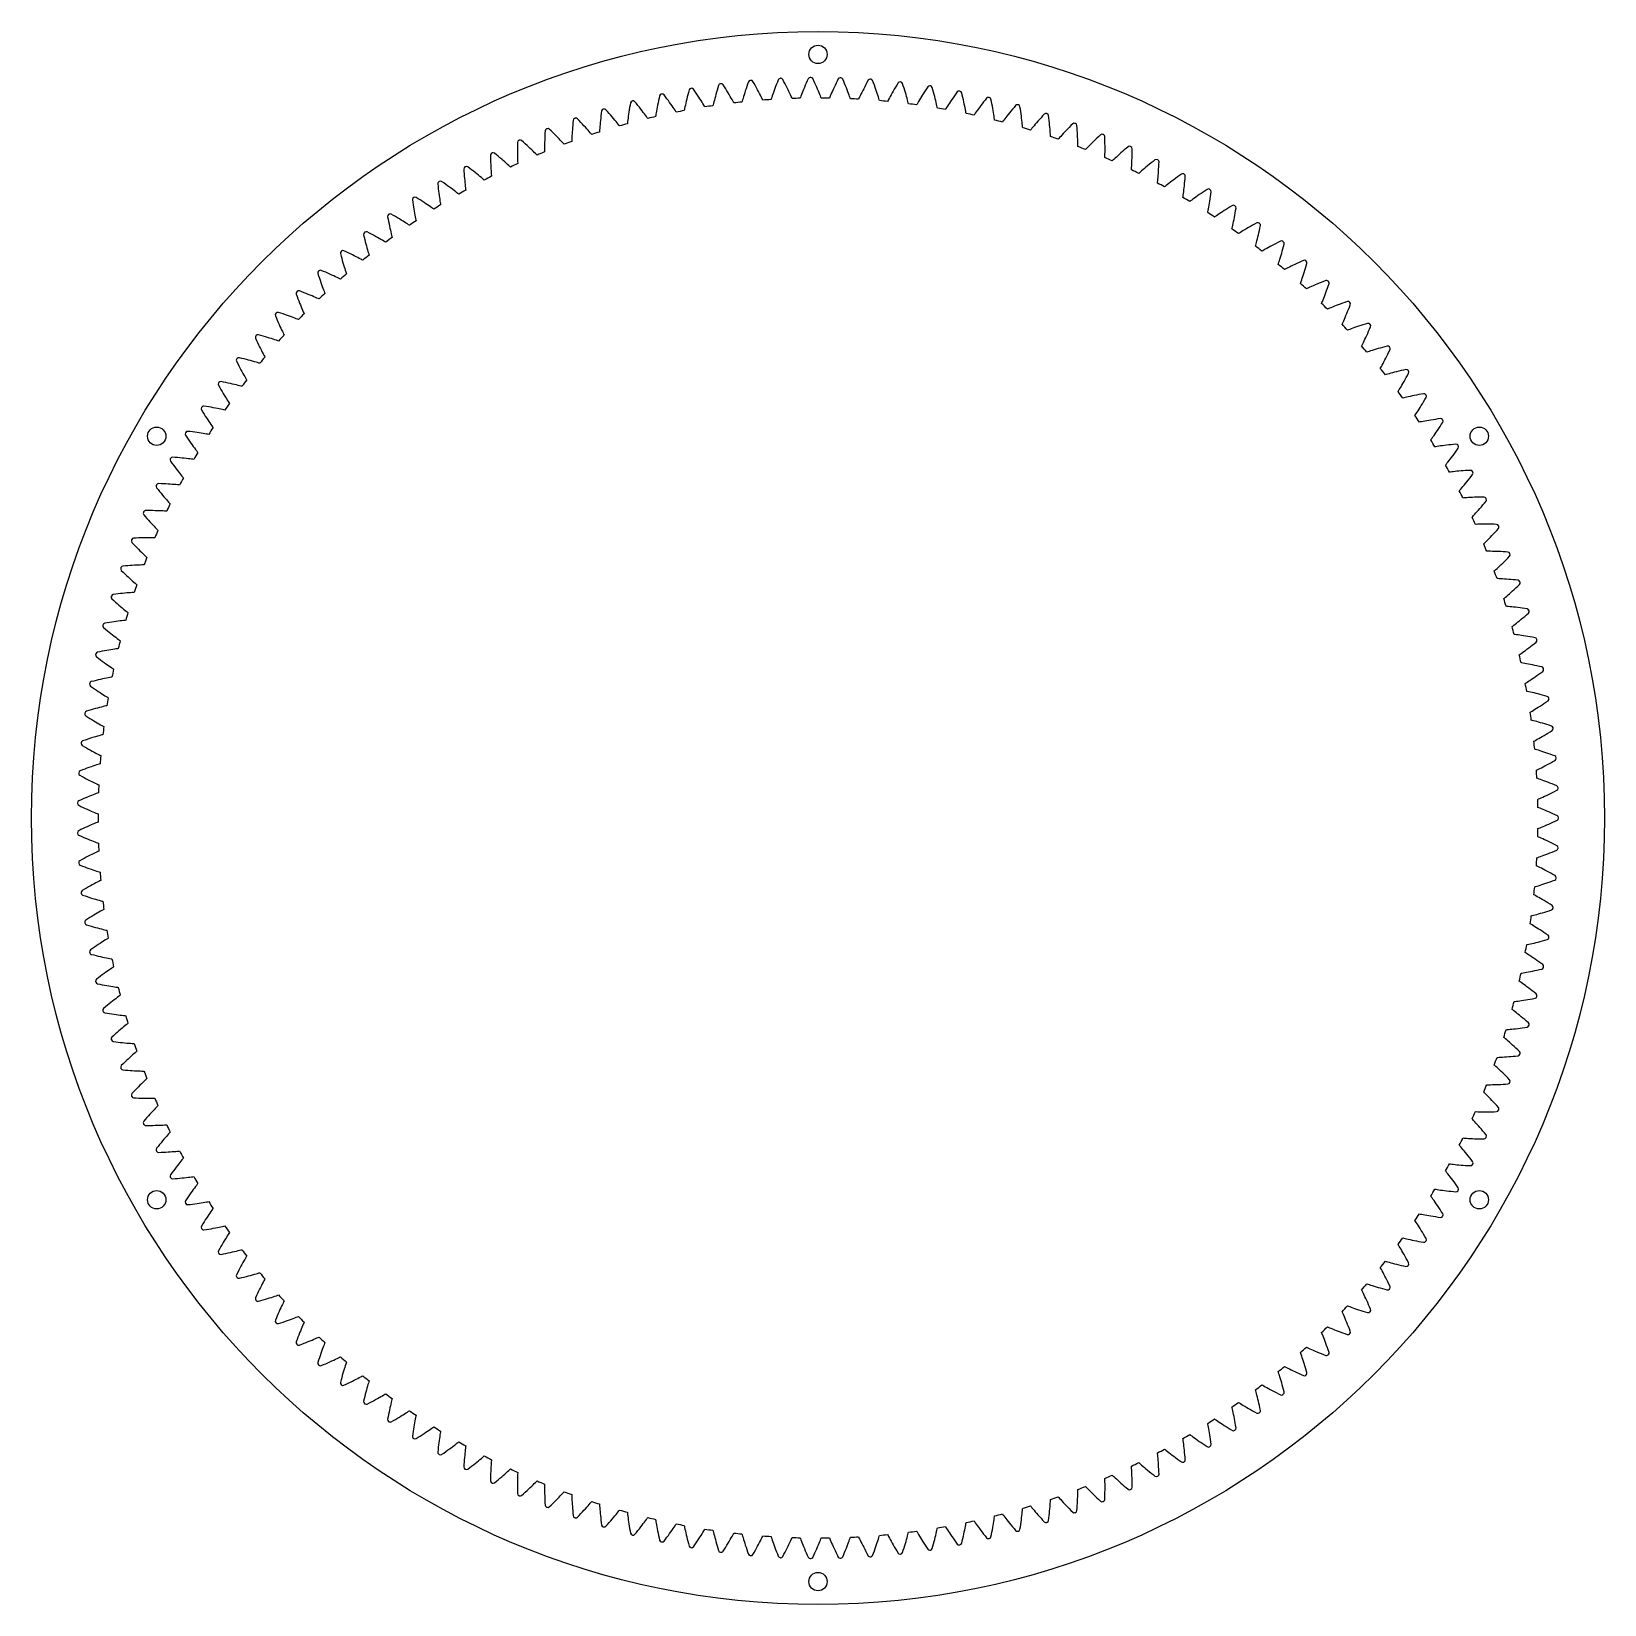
# Model space of a CAD drawing. Header units: millimetres. Extents: x -171 to 171, y -171 to 171.
import ezdxf

# ---------------------------------------------------------------- set-up
doc = ezdxf.new("R2010")
doc.units = ezdxf.units.MM

msp = doc.modelspace()

# ---------------------------------------------------------------- linework, layer by layer
at = {"layer": 'holes'}
for centre in [(0, 166.326572), (-144.043036, 83.163286), (144.043036, 83.163286), (-144.043036, -83.163286), (144.043036, -83.163286), (0, -166.326572)]:
    msp.add_circle(centre, 2, dxfattribs=at)
at = {"layer": 'outer'}
msp.add_circle((0, 0), 171.326572, dxfattribs=at)
at = {"layer": 'output_ring'}
for p, q in [((-0.907638, 160.557667), (-1.140459, 161.048687)), ((-28.233399, 158.058417), (-28.365408, 157.549202)), ((-28.093514, 158.583526), (-28.233399, 158.058417)), ((-26.815702, 158.305105), (-27.124739, 158.752099)), ((-26.519447, 157.87041), (-26.815702, 158.305105)), ((-26.23703, 157.449014), (-26.519447, 157.87041)), ((-22.100648, 158.082684), (-22.234722, 157.614313)), ((-21.957333, 158.5693), (-22.100648, 158.082684)), ((-21.804797, 159.072747), (-21.957333, 158.5693)), ((-21.643746, 159.591756), (-21.804797, 159.072747)), ((-20.378267, 159.261779), (-20.668935, 159.72093)), ((-20.099872, 158.815435), (-20.378267, 159.261779)), ((-19.834764, 158.38294), (-20.099872, 158.815435)), ((-19.58333, 157.965654), (-19.834764, 158.38294)), ((-19.346095, 157.565246), (-19.58333, 157.965654)), ((-15.971874, 157.942956), (-16.104334, 157.521831)), ((-15.829045, 158.385909), (-15.971874, 157.942956)), ((-15.6761, 158.848461), (-15.829045, 158.385909)), ((-15.513183, 159.328869), (-15.6761, 158.848461)), ((-15.340369, 159.825721), (-15.513183, 159.328869)), ((-15.158418, 160.337777), (-15.340369, 159.825721)), ((-13.907351, 159.956787), (-14.179172, 160.42734)), ((-13.647272, 159.499528), (-13.907351, 159.956787)), ((-13.39991, 159.056644), (-13.647272, 159.499528)), ((-13.165593, 158.629511), (-13.39991, 159.056644)), ((-12.94478, 158.219818), (-13.165593, 158.629511)), ((-12.738123, 157.829709), (-12.94478, 158.219818)), ((-12.54658, 157.462028), (-12.738123, 157.829709)), ((-9.845069, 157.653993), (-9.970005, 157.291446)), ((-9.707441, 158.045064), (-9.845069, 157.653993)), ((-9.558023, 158.460476), (-9.707441, 158.045064)), ((-9.397361, 158.897276), (-9.558023, 158.460476)), ((-9.225796, 159.35325), (-9.397361, 158.897276)), ((-9.043544, 159.826661), (-9.225796, 159.35325)), ((-8.850737, 160.316102), (-9.043544, 159.826661)), ((-8.648184, 160.820363), (-8.850737, 160.316102)), ((-7.413584, 160.388986), (-7.666113, 160.870168)), ((-7.17225, 159.921563), (-7.413584, 160.388986)), ((-6.943039, 159.469019), (-7.17225, 159.921563)), ((-6.726224, 159.032741), (-6.943039, 159.469019)), ((-6.522196, 158.614435), (-6.726224, 159.032741)), ((-6.331519, 158.216272), (-6.522196, 158.614435)), ((-6.155033, 157.841131), (-6.331519, 158.216272)), ((-5.994059, 157.493083), (-6.155033, 157.841131)), ((-3.447962, 157.923458), (-3.587488, 157.566272)), ((-3.294599, 158.30863), (-3.447962, 157.923458)), ((-3.128469, 158.717645), (-3.294599, 158.30863)), ((-2.950237, 159.147576), (-3.128469, 158.717645)), ((-2.760335, 159.596222), (-2.950237, 159.147576)), ((-2.559047, 160.061859), (-2.760335, 159.596222)), ((-2.346563, 160.543084), (-2.559047, 160.061859)), ((-2.123741, 161.038722), (-2.346563, 160.543084)), ((-0.685445, 160.080847), (-0.907638, 160.557667)), ((-0.474761, 159.619386), (-0.685445, 160.080847)), ((-0.275805, 159.17468), (-0.474761, 159.619386)), ((-0.088896, 158.74845), (-0.275805, 159.17468)), ((0.085489, 158.342886), (-0.088896, 158.74845)), ((0.246626, 157.960901), (0.085489, 158.342886)), ((0.393363, 157.606616), (0.246626, 157.960901)), ((2.95481, 157.933455), (2.800923, 157.582216)), ((3.123657, 158.312095), (2.95481, 157.933455)), ((3.306225, 158.714042), (3.123657, 158.312095)), ((3.501734, 159.136396), (3.306225, 158.714042)), ((3.709662, 159.576978), (3.501734, 159.136396)), ((3.929655, 160.034075), (3.709662, 159.576978)), ((4.161466, 160.506294), (3.929655, 160.034075)), ((4.404191, 160.992495), (4.161466, 160.506294)), ((5.5998, 160.462551), (5.387069, 160.962604)), ((5.802487, 159.977119), (5.5998, 160.462551)), ((5.994297, 159.507498), (5.802487, 159.977119)), ((6.175068, 159.055095), (5.994297, 159.507498)), ((6.344549, 158.62164), (6.175068, 159.055095)), ((6.502355, 158.209343), (6.344549, 158.62164)), ((6.647881, 157.821141), (6.502355, 158.209343)), ((6.780139, 157.461201), (6.647881, 157.821141)), ((9.352728, 157.683967), (9.184733, 157.339254)), ((9.53678, 158.055454), (9.352728, 157.683967)), ((9.735488, 158.449672), (9.53678, 158.055454)), ((9.947952, 158.863756), (9.735488, 158.449672)), ((10.173564, 159.29555), (9.947952, 158.863756)), ((10.4119, 159.743356), (10.173564, 159.29555)), ((10.662658, 160.205792), (10.4119, 159.743356)), ((10.924887, 160.681758), (10.662658, 160.205792)), ((12.098038, 160.103796), (11.905746, 160.612059)), ((12.280886, 159.610548), (12.098038, 160.103796)), ((12.453506, 159.133541), (12.280886, 159.610548)), ((12.615795, 158.674183), (12.453506, 159.133541)), ((12.767571, 158.234216), (12.615795, 158.674183)), ((12.908539, 157.815862), (12.767571, 158.234216)), ((13.038212, 157.422082), (12.908539, 157.815862)), ((16.148755, 157.924969), (15.934234, 157.539128)), ((16.377825, 158.330103), (16.148755, 157.924969)), ((16.620751, 158.752399), (16.377825, 158.330103)), ((16.877038, 159.190178), (16.620751, 158.752399)), ((17.146331, 159.642073), (16.877038, 159.190178)), ((17.427633, 160.10702), (17.146331, 159.642073)), ((18.576398, 159.481991), (18.404862, 159.997629)), ((18.739107, 158.981739), (18.576398, 159.481991)), ((18.892254, 158.498127), (18.739107, 158.981739)), ((19.035794, 158.03257), (18.892254, 158.498127)), ((19.169616, 157.586814), (19.035794, 158.03257)), ((23.04063, 157.948419), (22.78079, 157.536314)), ((23.314448, 158.375452), (23.04063, 157.948419)), ((23.601832, 158.816062), (23.314448, 158.375452)), ((23.901746, 159.269228), (23.601832, 158.816062)), ((25.024238, 158.598158), (24.873739, 159.120324)), ((25.16654, 158.091722), (25.024238, 158.598158)), ((25.299963, 157.602302), (25.16654, 158.091722)), ((30.018556, 157.729117), (29.713552, 157.300515)), ((30.336588, 158.169756), (30.018556, 157.729117)), ((31.430962, 157.453748), (31.301749, 157.981584)), ((-45.821731, 153.882933), (-46.18271, 154.289137)), ((-41.114517, 154.234141), (-41.190783, 153.752964)), ((-41.031293, 154.734548), (-41.114517, 154.234141)), ((-40.940956, 155.252782), (-41.031293, 154.734548)), ((-40.844056, 155.787495), (-40.940956, 155.252782)), ((-39.547893, 155.613471), (-39.892114, 156.033969)), ((-39.217408, 155.204195), (-39.547893, 155.613471)), ((-38.901792, 154.807055), (-39.217408, 155.204195)), ((-38.601593, 154.423352), (-38.901792, 154.807055)), ((-38.317537, 154.05468), (-38.601593, 154.423352)), ((-35.094451, 154.404845), (-35.16714, 153.996686)), ((-35.014056, 154.838929), (-35.094451, 154.404845)), ((-34.926017, 155.295937), (-35.014056, 154.838929)), ((-34.830314, 155.773627), (-34.926017, 155.295937)), ((-34.726878, 156.270251), (-34.830314, 155.773627)), ((-34.615614, 156.784398), (-34.726878, 156.270251)), ((-34.497125, 157.314744), (-34.615614, 156.784398)), ((-33.209079, 157.088336), (-33.535976, 157.522439)), ((-32.895451, 156.666003), (-33.209079, 157.088336)), ((-32.596189, 156.256399), (-32.895451, 156.666003)), ((-32.311787, 155.860845), (-32.596189, 156.256399)), ((-32.042905, 155.480965), (-32.311787, 155.860845)), ((-31.79045, 155.118806), (-32.042905, 155.480965)), ((-31.555718, 154.777077), (-31.79045, 155.118806)), ((-31.340668, 154.459582), (-31.555718, 154.777077)), ((-31.148551, 154.172216), (-31.340668, 154.459582)), ((-29.105884, 154.292413), (-29.144864, 154.094615)), ((-29.047575, 154.581832), (-29.105884, 154.292413)), ((-28.977479, 154.920321), (-29.047575, 154.581832)), ((-28.897445, 155.295346), (-28.977479, 154.920321)), ((-28.808275, 155.700225), (-28.897445, 155.295346)), ((-28.710355, 156.130694), (-28.808275, 155.700225)), ((-28.603868, 156.583759), (-28.710355, 156.130694)), ((-28.488884, 157.057178), (-28.603868, 156.583759)), ((-28.365408, 157.549202), (-28.488884, 157.057178)), ((-25.968892, 157.04226), (-26.23703, 157.449014)), ((-25.715625, 156.651795), (-25.968892, 157.04226)), ((-25.478055, 156.279703), (-25.715625, 156.651795)), ((-25.257364, 155.928742), (-25.478055, 156.279703)), ((-25.055357, 155.602793), (-25.257364, 155.928742)), ((-24.875044, 155.307877), (-25.055357, 155.602793)), ((-24.722402, 155.055165), (-24.875044, 155.307877)), ((-24.6189, 154.882159), (-24.722402, 155.055165)), ((-22.829184, 155.345195), (-22.876148, 155.149139)), ((-22.759195, 155.632013), (-22.829184, 155.345195)), ((-22.675438, 155.967383), (-22.759195, 155.632013)), ((-22.580272, 156.338857), (-22.675438, 155.967383)), ((-22.474768, 156.739789), (-22.580272, 156.338857)), ((-22.359483, 157.165937), (-22.474768, 156.739789)), ((-22.234722, 157.614313), (-22.359483, 157.165937)), ((-19.123799, 157.183832), (-19.346095, 157.565246)), ((-18.917513, 156.824216), (-19.123799, 157.183832)), ((-18.728881, 156.490348), (-18.917513, 156.824216)), ((-18.560668, 156.188367), (-18.728881, 156.490348)), ((-18.418392, 155.929677), (-18.560668, 156.188367)), ((-18.321986, 155.752619), (-18.418392, 155.929677)), ((-16.514976, 156.142745), (-16.569847, 155.948753)), ((-16.433421, 156.426491), (-16.514976, 156.142745)), ((-16.336142, 156.758191), (-16.433421, 156.426491)), ((-16.226, 157.125504), (-16.336142, 156.758191)), ((-16.104334, 157.521831), (-16.226, 157.125504)), ((-12.371634, 157.12079), (-12.54658, 157.462028)), ((-12.215796, 156.81224), (-12.371634, 157.12079)), ((-12.084121, 156.547997), (-12.215796, 156.81224)), ((-11.99497, 156.367178), (-12.084121, 156.547997)), ((-10.173634, 156.683753), (-10.236321, 156.492144)), ((-10.080647, 156.963961), (-10.173634, 156.683753)), ((-9.970005, 157.291446), (-10.080647, 156.963961)), ((-5.850854, 157.178471), (-5.994059, 157.493083)), ((-5.729996, 156.909109), (-5.850854, 157.178471)), ((-5.648246, 156.724825), (-5.729996, 156.909109)), ((-3.815577, 156.96733), (-3.885977, 156.778419)), ((-3.71131, 157.243539), (-3.815577, 156.96733)), ((-3.587488, 157.566272), (-3.71131, 157.243539)), ((0.523701, 157.286459), (0.393363, 157.606616)), ((0.633544, 157.01242), (0.523701, 157.286459)), ((0.707759, 156.824974), (0.633544, 157.01242)), ((2.54875, 156.99301), (2.470751, 156.807107)), ((2.664124, 157.264766), (2.54875, 156.99301)), ((2.800923, 157.582216), (2.664124, 157.264766)), ((6.897395, 157.136025), (6.780139, 157.461201)), ((6.996042, 156.857759), (6.897395, 157.136025)), ((7.0626, 156.667461), (6.996042, 156.857759)), ((8.908888, 156.760751), (8.82342, 156.578162)), ((9.035181, 157.027609), (8.908888, 156.760751)), ((9.184733, 157.339254), (9.035181, 157.027609)), ((13.155776, 157.057078), (13.038212, 157.422082)), ((13.259757, 156.727417), (13.155776, 157.057078)), ((13.347047, 156.445382), (13.259757, 156.727417)), ((13.405838, 156.252543), (13.347047, 156.445382)), ((15.25439, 156.270934), (15.161592, 156.091959)), ((15.391393, 156.532455), (15.25439, 156.270934)), ((15.553452, 156.837783), (15.391393, 156.532455)), ((15.735278, 157.175405), (15.553452, 156.837783)), ((15.934234, 157.539128), (15.735278, 157.175405)), ((19.293514, 157.163091), (19.169616, 157.586814)), ((19.407122, 156.764379), (19.293514, 157.163091)), ((19.509797, 156.39491), (19.407122, 156.764379)), ((19.600334, 156.061306), (19.509797, 156.39491)), ((19.676122, 155.775966), (19.600334, 156.061306)), ((19.727049, 155.580902), (19.676122, 155.775966)), ((21.574828, 155.524365), (21.474854, 155.349297)), ((21.722318, 155.780118), (21.574828, 155.524365)), ((21.896617, 156.078628), (21.722318, 155.780118)), ((22.091976, 156.408605), (21.896617, 156.078628)), ((22.305508, 156.763966), (22.091976, 156.408605)), ((22.535489, 157.140796), (22.305508, 156.763966)), ((22.78079, 157.536314), (22.535489, 157.140796)), ((25.424517, 157.13131), (25.299963, 157.602302)), ((25.540165, 156.680497), (25.424517, 157.13131)), ((25.646789, 156.252101), (25.540165, 156.680497)), ((25.744147, 155.849113), (25.646789, 156.252101)), ((25.831764, 155.475786), (25.744147, 155.849113)), ((25.908707, 155.138787), (25.831764, 155.475786)), ((25.972869, 154.85061), (25.908707, 155.138787)), ((26.01585, 154.653642), (25.972869, 154.85061)), ((27.85982, 154.522269), (27.752833, 154.351397)), ((28.017552, 154.771836), (27.85982, 154.522269)), ((28.203805, 155.063037), (28.017552, 154.771836)), ((28.412377, 155.384825), (28.203805, 155.063037)), ((28.640135, 155.731241), (28.412377, 155.384825)), ((28.885198, 156.098442), (28.640135, 155.731241)), ((29.146326, 156.483694), (28.885198, 156.098442)), ((29.422653, 156.88493), (29.146326, 156.483694)), ((29.713552, 157.300515), (29.422653, 156.88493)), ((31.552624, 156.941961), (31.430962, 157.453748)), ((31.666103, 156.447536), (31.552624, 156.941961)), ((31.771468, 155.971884), (31.666103, 156.447536)), ((31.868751, 155.516754), (31.771468, 155.971884)), ((31.957927, 155.084389), (31.868751, 155.516754)), ((32.038873, 154.677786), (31.957927, 155.084389)), ((32.111289, 154.301216), (32.038873, 154.677786)), ((32.174512, 153.961375), (32.111289, 154.301216)), ((34.927706, 154.44265), (34.686096, 154.105749)), ((35.187448, 154.799618), (34.927706, 154.44265)), ((35.463974, 155.173971), (35.187448, 154.799618)), ((35.756335, 155.563679), (35.463974, 155.173971)), ((36.063837, 155.967134), (35.756335, 155.563679)), ((36.38596, 156.383023), (36.063837, 155.967134)), ((36.721588, 156.810412), (36.38596, 156.383023)), ((37.786046, 156.050642), (37.678329, 156.583281)), ((37.886867, 155.534346), (37.786046, 156.050642)), ((37.980217, 155.035728), (37.886867, 155.534346)), ((38.066219, 154.556196), (37.980217, 155.035728)), ((38.144978, 154.097498), (38.066219, 154.556196)), ((42.354869, 154.3775), (42.031269, 153.986837)), ((42.693581, 154.779993), (42.354869, 154.3775)), ((43.046254, 155.193429), (42.693581, 154.779993)), ((44.079047, 154.391145), (43.993005, 154.927712)), ((44.158863, 153.871187), (44.079047, 154.391145)), ((-53.427631, 150.903398), (-53.470057, 150.397895)), ((-53.37956, 151.427246), (-53.427631, 150.903398)), ((-53.326282, 151.968049), (-53.37956, 151.427246)), ((-52.020283, 151.899566), (-52.397428, 152.290807)), ((-51.657738, 151.5184), (-52.020283, 151.899566)), ((-51.310997, 151.148124), (-51.657738, 151.5184)), ((-50.98071, 150.789993), (-51.310997, 151.148124)), ((-50.667731, 150.445536), (-50.98071, 150.789993)), ((-47.483589, 151.055571), (-47.522984, 150.642866)), ((-47.438612, 151.49474), (-47.483589, 151.055571)), ((-47.387873, 151.957376), (-47.438612, 151.49474)), ((-47.331169, 152.441248), (-47.387873, 151.957376)), ((-47.268293, 152.944617), (-47.331169, 152.441248)), ((-47.199032, 153.466086), (-47.268293, 152.944617)), ((-47.123881, 154.004286), (-47.199032, 153.466086)), ((-45.474931, 153.487387), (-45.821731, 153.882933)), ((-45.14348, 153.103363), (-45.474931, 153.487387)), ((-44.827978, 152.732142), (-45.14348, 153.103363)), ((-44.529215, 152.375284), (-44.827978, 152.732142)), ((-44.24826, 152.03476), (-44.529215, 152.375284)), ((-43.986624, 151.713163), (-44.24826, 152.03476)), ((-43.746568, 151.414127), (-43.986624, 151.713163)), ((-43.53181, 151.143263), (-43.746568, 151.414127)), ((-43.349638, 150.910934), (-43.53181, 151.143263)), ((-43.225914, 150.751763), (-43.349638, 150.910934)), ((-41.505587, 151.42849), (-41.52842, 151.228185)), ((-41.470908, 151.72168), (-41.505587, 151.42849)), ((-41.428454, 152.064734), (-41.470908, 151.72168)), ((-41.379055, 152.445009), (-41.428454, 152.064734)), ((-41.322967, 152.855779), (-41.379055, 152.445009)), ((-41.260229, 153.292764), (-41.322967, 152.855779)), ((-41.190783, 153.752964), (-41.260229, 153.292764)), ((-38.050613, 153.70305), (-38.317537, 154.05468)), ((-37.802225, 153.371114), (-38.050613, 153.70305)), ((-37.574485, 153.062595), (-37.802225, 153.371114)), ((-37.370881, 152.78325), (-37.574485, 153.062595)), ((-37.198274, 152.543731), (-37.370881, 152.78325)), ((-37.081101, 152.379675), (-37.198274, 152.543731)), ((-35.334763, 152.98613), (-35.365695, 152.786914)), ((-35.288231, 153.277673), (-35.334763, 152.98613)), ((-35.231909, 153.618725), (-35.288231, 153.277673)), ((-35.16714, 153.996686), (-35.231909, 153.618725)), ((-30.985793, 153.925898), (-31.148551, 154.172216)), ((-30.875365, 153.757229), (-30.985793, 153.925898)), ((32.226943, 153.670835), (32.174512, 153.961375)), ((32.261906, 153.472287), (32.226943, 153.670835)), ((34.099037, 153.266294), (33.985213, 153.099898)), ((34.266754, 153.509263), (34.099037, 153.266294)), ((34.464655, 153.792677), (34.266754, 153.509263)), ((34.686096, 154.105749), (34.464655, 153.792677)), ((38.216558, 153.661874), (38.144978, 154.097498)), ((38.28096, 153.252325), (38.216558, 153.661874)), ((38.338056, 152.873129), (38.28096, 153.252325)), ((38.387454, 152.531006), (38.338056, 152.873129)), ((38.428068, 152.238579), (38.387454, 152.531006)), ((38.454956, 152.038778), (38.428068, 152.238579)), ((40.28223, 151.758503), (40.161756, 151.596856)), ((40.459656, 151.994476), (40.28223, 151.758503)), ((40.66888, 152.269637), (40.459656, 151.994476)), ((40.902826, 152.573477), (40.66888, 152.269637)), ((41.15789, 152.90031), (40.902826, 152.573477)), ((41.431886, 153.246458), (41.15789, 152.90031)), ((41.723356, 153.609298), (41.431886, 153.246458)), ((42.031269, 153.986837), (41.723356, 153.609298)), ((44.231928, 153.369196), (44.158863, 153.871187)), ((44.298427, 152.886573), (44.231928, 153.369196)), ((44.358532, 152.42506), (44.298427, 152.886573)), ((44.4124, 151.986893), (44.358532, 152.42506)), ((44.460152, 151.57507), (44.4124, 151.986893)), ((44.501833, 151.193872), (44.460152, 151.57507)), ((44.537326, 150.850028), (44.501833, 151.193872)), ((44.566056, 150.556195), (44.537326, 150.850028)), ((47.052353, 150.790527), (46.806286, 150.496418)), ((47.320453, 151.106755), (47.052353, 150.790527)), ((47.608251, 151.441515), (47.320453, 151.106755)), ((47.914186, 151.792245), (47.608251, 151.441515)), ((48.237146, 152.156996), (47.914186, 151.792245)), ((48.576312, 152.534223), (48.237146, 152.156996)), ((48.931057, 152.922659), (48.576312, 152.534223)), ((49.300195, 153.321464), (48.931057, 152.922659)), ((50.299627, 152.477984), (50.2354, 153.017597)), ((50.358305, 151.955219), (50.299627, 152.477984)), ((50.410967, 151.450679), (50.358305, 151.955219)), ((50.457852, 150.965757), (50.410967, 151.450679)), ((50.499205, 150.502187), (50.457852, 150.965757)), ((55.08814, 150.814074), (54.717944, 150.440333)), ((55.473136, 151.197591), (55.08814, 150.814074)), ((56.437564, 150.314302), (56.395258, 150.856075)), ((-64.150937, 147.18779), (-64.558527, 147.547203)), ((-59.538424, 147.620564), (-59.55153, 147.155338)), ((-59.521093, 148.107438), (-59.538424, 147.620564)), ((-59.499188, 148.614246), (-59.521093, 148.107438)), ((-59.472385, 149.139611), (-59.499188, 148.614246)), ((-59.441067, 149.682129), (-59.472385, 149.139611)), ((-58.133366, 149.666629), (-58.526056, 150.042264)), ((-57.755672, 149.300468), (-58.133366, 149.666629)), ((-57.39421, 148.944548), (-57.755672, 149.300468)), ((-57.049681, 148.600096), (-57.39421, 148.944548)), ((-56.722999, 148.268606), (-57.049681, 148.600096)), ((-56.41539, 147.951953), (-56.722999, 148.268606)), ((-56.128569, 147.652601), (-56.41539, 147.951953)), ((-55.865085, 147.373988), (-56.128569, 147.652601)), ((-55.629096, 147.121406), (-55.865085, 147.373988)), ((-53.632627, 147.569789), (-53.639164, 147.368292)), ((-53.621807, 147.864824), (-53.632627, 147.569789)), ((-53.607274, 148.210189), (-53.621807, 147.864824)), ((-53.588834, 148.593216), (-53.607274, 148.210189)), ((-53.566196, 149.007179), (-53.588834, 148.593216)), ((-53.539053, 149.44781), (-53.566196, 149.007179)), ((-53.507104, 149.912123), (-53.539053, 149.44781)), ((-53.470057, 150.397895), (-53.507104, 149.912123)), ((-50.373207, 150.116677), (-50.667731, 150.445536)), ((-50.098753, 149.805948), (-50.373207, 150.116677)), ((-49.846775, 149.516885), (-50.098753, 149.805948)), ((-49.621217, 149.254947), (-49.846775, 149.516885)), ((-49.42978, 149.030192), (-49.621217, 149.254947)), ((-49.299706, 148.876165), (-49.42978, 149.030192)), ((-47.608217, 149.622054), (-47.622914, 149.420988)), ((-47.585449, 149.916408), (-47.608217, 149.622054)), ((-47.556932, 150.260901), (-47.585449, 149.916408)), ((-47.522984, 150.642866), (-47.556932, 150.260901)), ((44.584825, 150.355469), (44.566056, 150.556195)), ((46.399239, 150.001373), (46.272314, 149.844741)), ((46.586082, 150.229961), (46.399239, 150.001373)), ((46.806286, 150.496418), (46.586082, 150.229961)), ((50.535272, 150.062197), (50.499205, 150.502187)), ((50.566295, 149.648778), (50.535272, 150.062197)), ((50.592494, 149.266204), (50.566295, 149.648778)), ((50.614024, 148.921204), (50.592494, 149.266204)), ((50.630822, 148.626448), (50.614024, 148.921204)), ((50.641441, 148.425126), (50.630822, 148.626448)), ((52.440015, 147.997791), (52.306846, 147.846432)), ((52.635968, 148.21862), (52.440015, 147.997791)), ((52.866789, 148.475933), (52.635968, 148.21862)), ((53.124573, 148.759829), (52.866789, 148.475933)), ((53.405268, 149.064933), (53.124573, 148.759829)), ((53.706396, 149.387754), (53.405268, 149.064933)), ((54.026293, 149.725797), (53.706396, 149.387754)), ((54.36377, 150.077161), (54.026293, 149.725797)), ((54.717944, 150.440333), (54.36377, 150.077161)), ((56.475009, 149.789588), (56.437564, 150.314302)), ((56.507181, 149.283328), (56.475009, 149.789588)), ((56.534376, 148.796905), (56.507181, 149.283328)), ((56.556908, 148.332041), (56.534376, 148.796905)), ((56.575115, 147.89095), (56.556908, 148.332041)), ((56.589358, 147.476613), (56.575115, 147.89095)), ((56.600032, 147.093292), (56.589358, 147.476613)), ((60.049635, 147.413351), (59.716301, 147.08855)), ((60.401074, 147.750749), (60.049635, 147.413351)), ((60.769675, 148.099271), (60.401074, 147.750749)), ((61.154712, 148.457702), (60.769675, 148.099271)), ((61.554935, 148.825302), (61.154712, 148.457702)), ((62.482775, 147.903654), (62.462459, 148.446696)), ((62.498925, 147.377854), (62.482775, 147.903654)), ((62.510554, 146.870706), (62.498925, 147.377854)), ((-71.367768, 144.376667), (-71.355047, 143.833394)), ((-70.063107, 144.467121), (-70.484928, 144.809721)), ((-69.657, 144.13275), (-70.063107, 144.467121)), ((-69.267901, 143.807272), (-69.657, 144.13275)), ((-65.472987, 146.08092), (-65.474336, 145.573641)), ((-65.474336, 145.573641), (-65.471922, 145.086464)), ((-65.467498, 146.60694), (-65.472987, 146.08092)), ((-65.471922, 145.086464), (-65.466164, 144.62109)), ((-65.458192, 147.150282), (-65.467498, 146.60694)), ((-65.466164, 144.62109), (-65.457533, 144.179708)), ((-65.457533, 144.179708), (-65.446572, 143.765271)), ((-63.758714, 146.837236), (-64.150937, 147.18779)), ((-63.383125, 146.496256), (-63.758714, 146.837236)), ((-63.02492, 146.16605), (-63.383125, 146.496256)), ((-62.685073, 145.848071), (-63.02492, 146.16605)), ((-62.364884, 145.544145), (-62.685073, 145.848071)), ((-62.066167, 145.256662), (-62.364884, 145.544145)), ((-61.791608, 144.988956), (-62.066167, 145.256662)), ((-61.545577, 144.746144), (-61.791608, 144.988956)), ((-61.336567, 144.537631), (-61.545577, 144.746144)), ((-61.194447, 144.394644), (-61.336567, 144.537631)), ((-59.569539, 145.915969), (-59.570064, 145.570299)), ((-59.570064, 145.570299), (-59.568919, 145.275067)), ((-59.566636, 146.299429), (-59.569539, 145.915969)), ((-59.568919, 145.275067), (-59.567285, 145.073471)), ((-59.560793, 146.713969), (-59.566636, 146.299429)), ((-59.55153, 147.155338), (-59.560793, 146.713969)), ((-55.428708, 146.904594), (-55.629096, 147.121406)), ((-55.292499, 146.755964), (-55.428708, 146.904594)), ((56.607562, 146.747703), (56.600032, 147.093292)), ((56.612401, 146.452509), (56.607562, 146.747703)), ((56.614853, 146.250921), (56.612401, 146.452509)), ((58.394632, 145.751049), (58.255438, 145.605211)), ((58.599373, 145.963755), (58.394632, 145.751049)), ((58.840432, 146.211503), (58.599373, 145.963755)), ((59.109509, 146.484719), (58.840432, 146.211503)), ((59.402338, 146.778197), (59.109509, 146.484719)), ((59.716301, 147.08855), (59.402338, 146.778197)), ((62.495247, 143.836427), (62.500967, 144.037948)), ((62.500967, 144.037948), (62.508095, 144.333095)), ((62.508095, 144.333095), (62.514576, 144.678706)), ((62.518014, 146.383581), (62.510554, 146.870706)), ((62.514576, 144.678706), (62.519445, 145.062145)), ((62.521689, 145.918185), (62.518014, 146.383581)), ((62.519445, 145.062145), (62.522005, 145.476719)), ((62.522005, 145.476719), (62.521689, 145.918185)), ((64.997329, 143.968935), (64.7174, 143.706848)), ((65.30181, 144.250304), (64.997329, 143.968935)), ((65.628093, 144.547679), (65.30181, 144.250304)), ((65.974315, 144.858705), (65.628093, 144.547679)), ((66.339139, 145.181584), (65.974315, 144.858705)), ((66.721561, 145.514881), (66.339139, 145.181584)), ((67.120808, 145.857414), (66.721561, 145.514881)), ((67.535599, 146.208493), (67.120808, 145.857414)), ((68.398935, 143.729748), (68.411222, 144.216776)), ((68.411222, 144.216776), (68.420155, 144.723978)), ((68.420155, 144.723978), (68.425327, 145.250001)), ((68.425327, 145.250001), (68.427034, 145.79342)), ((-77.160088, 141.365842), (-77.125361, 140.823531)), ((-77.125361, 140.823531), (-77.088233, 140.298794)), ((-75.860164, 141.509094), (-76.295522, 141.834318)), ((-75.44084, 141.191455), (-75.860164, 141.509094)), ((-75.038871, 140.882013), (-75.44084, 141.191455)), ((-74.655101, 140.5819), (-75.038871, 140.882013)), ((-74.290618, 140.292488), (-74.655101, 140.5819)), ((-71.355047, 143.833394), (-71.339215, 143.307584)), ((-71.339215, 143.307584), (-71.320005, 142.800667)), ((-71.320005, 142.800667), (-71.29785, 142.313989)), ((-71.29785, 142.313989), (-71.273237, 141.849229)), ((-71.273237, 141.849229), (-71.246725, 141.40856)), ((-71.246725, 141.40856), (-71.218978, 140.994908)), ((-71.218978, 140.994908), (-71.190817, 140.612473)), ((-71.190817, 140.612473), (-71.163346, 140.267896)), ((-68.896609, 143.491853), (-69.267901, 143.807272)), ((-68.544154, 143.187908), (-68.896609, 143.491853)), ((-68.211912, 142.897207), (-68.544154, 143.187908)), ((-67.90179, 142.622067), (-68.211912, 142.897207)), ((-67.616607, 142.365707), (-67.90179, 142.622067)), ((-67.360939, 142.133065), (-67.616607, 142.365707)), ((-67.14365, 141.933194), (-67.360939, 142.133065)), ((-66.995852, 141.796084), (-67.14365, 141.933194)), ((-65.446572, 143.765271), (-65.433932, 143.382009)), ((-65.433932, 143.382009), (-65.420448, 143.036601)), ((-65.420448, 143.036601), (-65.40734, 142.741659)), ((-65.40734, 142.741659), (-65.397537, 142.540295)), ((64.253306, 143.264839), (64.108317, 143.124761)), ((64.466499, 143.469073), (64.253306, 143.264839)), ((64.7174, 143.706848), (64.466499, 143.469073)), ((68.272962, 141.185609), (68.286844, 141.386733)), ((68.286844, 141.386733), (68.305927, 141.681349)), ((68.305927, 141.681349), (68.326408, 142.026413)), ((68.326408, 142.026413), (68.346813, 142.40934)), ((68.346813, 142.40934), (68.366171, 142.823469)), ((68.366171, 142.823469), (68.383746, 143.264585)), ((68.383746, 143.264585), (68.398935, 143.729748)), ((70.006412, 140.543244), (69.855866, 140.409158)), ((70.227707, 140.738671), (70.006412, 140.543244)), ((70.488038, 140.966083), (70.227707, 140.738671)), ((70.778358, 141.21661), (70.488038, 140.966083)), ((71.093992, 141.485409), (70.778358, 141.21661)), ((71.432058, 141.769317), (71.093992, 141.485409)), ((71.7906, 142.066056), (71.432058, 141.769317)), ((72.168209, 142.373886), (71.7906, 142.066056)), ((72.563824, 142.691411), (72.168209, 142.373886)), ((72.976625, 143.017483), (72.563824, 142.691411)), ((73.405302, 143.351463), (72.976625, 143.017483)), ((74.133449, 140.375603), (74.167476, 140.839768)), ((74.167476, 140.839768), (74.19949, 141.325897)), ((74.19949, 141.325897), (74.22897, 141.832321)), ((74.22897, 141.832321), (74.255456, 142.357702)), ((74.255456, 142.357702), (74.279184, 142.900606)), ((-82.825633, 138.122753), (-82.768957, 137.582295)), ((-82.768957, 137.582295), (-82.710595, 137.059494)), ((-81.532583, 138.318567), (-81.980763, 138.625881)), ((-81.100731, 138.018183), (-81.532583, 138.318567)), ((-80.686551, 137.725285), (-81.100731, 138.018183)), ((-80.290934, 137.440971), (-80.686551, 137.725285)), ((-79.915023, 137.166568), (-80.290934, 137.440971)), ((-79.560329, 136.903728), (-79.915023, 137.166568)), ((-77.088233, 140.298794), (-77.048495, 139.793072)), ((-77.048495, 139.793072), (-77.006635, 139.307691)), ((-77.006635, 139.307691), (-76.963208, 138.844311)), ((-76.963208, 138.844311), (-76.91886, 138.405079)), ((-76.91886, 138.405079), (-76.874372, 137.992891)), ((-76.874372, 137.992891), (-76.830736, 137.611911)), ((-76.830736, 137.611911), (-76.789323, 137.26873)), ((-76.789323, 137.26873), (-76.752372, 136.975818)), ((-73.946868, 140.01549), (-74.290618, 140.292488)), ((-73.62585, 139.753144), (-73.946868, 140.01549)), ((-73.330513, 139.508552), (-73.62585, 139.753144)), ((-73.065627, 139.286462), (-73.330513, 139.508552)), ((-72.840417, 139.095561), (-73.065627, 139.286462)), ((-72.687183, 138.964553), (-72.840417, 139.095561)), ((-71.163346, 140.267896), (-71.138296, 139.973727)), ((-71.138296, 139.973727), (-71.120341, 139.772925)), ((73.938504, 138.302824), (73.960525, 138.50322)), ((73.960525, 138.50322), (73.991532, 138.796821)), ((73.991532, 138.796821), (74.025981, 139.140771)), ((74.025981, 139.140771), (74.061887, 139.522557)), ((74.061887, 139.522557), (74.098012, 139.935562)), ((74.098012, 139.935562), (74.133449, 140.375603)), ((75.644499, 137.590738), (75.488642, 137.462862)), ((75.873531, 137.777036), (75.644499, 137.590738)), ((76.142864, 137.993711), (75.873531, 137.777036)), ((76.443098, 138.232267), (76.142864, 137.993711)), ((76.769366, 138.488054), (76.443098, 138.232267)), ((77.11866, 138.758028), (76.769366, 138.488054)), ((77.488934, 139.039994), (77.11866, 138.758028)), ((77.878707, 139.332267), (77.488934, 139.039994)), ((78.286865, 139.633499), (77.878707, 139.332267)), ((78.712541, 139.942574), (78.286865, 139.633499)), ((79.154401, 140.258908), (78.712541, 139.942574)), ((79.70811, 136.81774), (79.761351, 137.255984)), ((79.761351, 137.255984), (79.814161, 137.718388)), ((79.814161, 137.718388), (79.865849, 138.202821)), ((79.865849, 138.202821), (79.915828, 138.707634)), ((79.915828, 138.707634), (79.963583, 139.23151)), ((79.963583, 139.23151), (80.009294, 139.773006)), ((-88.355096, 134.652729), (-88.276565, 134.115011)), ((-88.276565, 134.115011), (-88.197063, 133.595005)), ((-87.071044, 134.900784), (-87.53131, 135.189682)), ((-86.627374, 134.618147), (-87.071044, 134.900784)), ((-86.201664, 134.342275), (-86.627374, 134.618147)), ((-85.79485, 134.074227), (-86.201664, 134.342275)), ((-85.408127, 133.815283), (-85.79485, 134.074227)), ((-85.043073, 133.567034), (-85.408127, 133.815283)), ((-82.710595, 137.059494), (-82.650395, 136.555798)), ((-82.650395, 136.555798), (-82.588899, 136.072512)), ((-82.588899, 136.072512), (-82.526729, 135.611272)), ((-82.526729, 135.611272), (-82.464617, 135.174198)), ((-82.464617, 135.174198), (-82.403461, 134.764151)), ((-82.403461, 134.764151), (-82.344422, 134.385253)), ((-82.344422, 134.385253), (-82.289135, 134.044032)), ((-82.289135, 134.044032), (-82.240345, 133.752858)), ((-82.240345, 133.752858), (-82.206186, 133.55417)), ((-79.228944, 136.654606), (-79.560329, 136.903728)), ((-78.923937, 136.422184), (-79.228944, 136.654606)), ((-78.650268, 136.211012), (-78.923937, 136.422184)), ((-78.417506, 136.029394), (-78.650268, 136.211012)), ((-78.25909, 135.904703), (-78.417506, 136.029394)), ((-76.752372, 136.975818), (-76.726294, 136.775909)), ((79.482566, 135.192808), (79.51269, 135.392147)), ((79.51269, 135.392147), (79.555569, 135.68425)), ((79.555569, 135.68425), (79.603929, 136.026522)), ((79.603929, 136.026522), (79.655278, 136.406538)), ((79.655278, 136.406538), (79.70811, 136.81774)), ((81.158301, 134.41217), (80.99739, 134.290716)), ((81.394695, 134.589033), (81.158301, 134.41217)), ((81.672588, 134.794616), (81.394695, 134.589033)), ((81.982243, 135.020809), (81.672588, 134.794616)), ((82.318609, 135.263163), (81.982243, 135.020809)), ((82.678557, 135.51876), (82.318609, 135.263163)), ((83.059953, 135.785489), (82.678557, 135.51876)), ((83.46125, 136.061726), (83.059953, 135.785489)), ((83.881281, 136.34617), (83.46125, 136.061726)), ((84.319132, 136.63774), (83.881281, 136.34617)), ((84.773449, 136.935908), (84.319132, 136.63774)), ((85.187248, 133.475127), (85.258205, 133.910853)), ((85.258205, 133.910853), (85.329711, 134.370738)), ((85.329711, 134.370738), (85.400989, 134.852678)), ((85.400989, 134.852678), (85.471385, 135.355051)), ((85.471385, 135.355051), (85.540331, 135.876561)), ((85.540331, 135.876561), (85.607948, 136.41576)), ((-93.739393, 130.96147), (-93.639134, 130.427377)), ((-93.639134, 130.427377), (-93.538625, 129.91102)), ((-92.466447, 131.261358), (-92.938043, 131.531367)), ((-92.011688, 130.996934), (-92.466447, 131.261358)), ((-91.575148, 130.73854), (-92.011688, 130.996934)), ((-91.157806, 130.487199), (-91.575148, 130.73854)), ((-90.760906, 130.24414), (-91.157806, 130.487199)), ((-90.386092, 130.010889), (-90.760906, 130.24414)), ((-88.197063, 133.595005), (-88.116501, 133.094162)), ((-88.116501, 133.094162), (-88.03547, 132.613765)), ((-88.03547, 132.613765), (-87.954658, 132.155424)), ((-87.954658, 132.155424), (-87.874885, 131.721226)), ((-87.874885, 131.721226), (-87.797162, 131.313995)), ((-87.797162, 131.313995), (-87.722816, 130.937801)), ((-87.722816, 130.937801), (-87.653747, 130.5991)), ((-87.653747, 130.5991), (-87.593196, 130.310143)), ((-87.593196, 130.310143), (-87.551014, 130.113003)), ((-84.701864, 133.331546), (-85.043073, 133.567034)), ((-84.387689, 133.111675), (-84.701864, 133.331546)), ((-84.105687, 132.911767), (-84.387689, 133.111675)), ((-83.865756, 132.739731), (-84.105687, 132.911767)), ((-83.702417, 132.621563), (-83.865756, 132.739731)), ((84.896038, 131.86067), (84.934215, 132.058625)), ((84.934215, 132.058625), (84.988897, 132.34875)), ((84.988897, 132.34875), (85.051088, 132.688781)), ((85.051088, 132.688781), (85.117795, 133.066404)), ((85.117795, 133.066404), (85.187248, 133.475127)), ((86.53876, 131.012764), (86.373059, 130.89793)), ((86.782128, 131.179902), (86.53876, 131.012764)), ((87.068124, 131.374053), (86.782128, 131.179902)), ((87.386691, 131.587512), (87.068124, 131.374053)), ((87.732602, 131.816036), (87.386691, 131.587512)), ((88.102613, 132.056835), (87.732602, 131.816036)), ((88.494504, 132.307889), (88.102613, 132.056835)), ((88.906667, 132.567636), (88.494504, 132.307889)), ((89.33788, 132.834824), (88.906667, 132.567636)), ((89.787188, 133.108411), (89.33788, 132.834824)), ((90.253214, 133.387922), (89.787188, 133.108411)), ((90.526424, 129.913215), (90.614981, 130.345707)), ((90.614981, 130.345707), (90.705064, 130.802316)), ((90.705064, 130.802316), (90.795815, 131.280972)), ((90.795815, 131.280972), (90.886512, 131.780079)), ((90.886512, 131.780079), (90.976536, 132.298367)), ((90.976536, 132.298367), (91.065949, 132.834383)), ((-98.969675, 127.055042), (-98.847855, 126.525451)), ((-97.709929, 127.406271), (-98.19208, 127.656946)), ((-97.244827, 127.160493), (-97.709929, 127.406271)), ((-96.798174, 126.920003), (-97.244827, 127.160493)), ((-96.370989, 126.685781), (-96.798174, 126.920003)), ((-93.538625, 129.91102), (-93.437831, 129.413853)), ((-93.437831, 129.413853), (-93.337398, 128.937135)), ((-93.337398, 128.937135), (-93.238079, 128.482445)), ((-93.238079, 128.482445), (-93.140775, 128.051837)), ((-93.140775, 128.051837), (-93.046613, 127.64809)), ((-93.046613, 127.64809), (-92.957082, 127.275218)), ((-92.957082, 127.275218), (-92.874343, 126.939595)), ((-92.874343, 126.939595), (-92.802132, 126.653328)), ((-90.03562, 129.789422), (-90.386092, 130.010889)), ((-89.712792, 129.582464), (-90.03562, 129.789422)), ((-89.42292, 129.394149), (-89.712792, 129.582464)), ((-89.176215, 129.231977), (-89.42292, 129.394149)), ((-89.008221, 129.120526), (-89.176215, 129.231977)), ((90.170026, 128.311886), (90.216194, 128.50813)), ((90.216194, 128.50813), (90.282589, 128.795802)), ((90.282589, 128.795802), (90.358508, 129.133032)), ((90.358508, 129.133032), (90.440464, 129.507643)), ((90.440464, 129.507643), (90.526424, 129.913215)), ((91.777037, 127.398103), (91.606818, 127.29008)), ((92.026978, 127.555242), (91.777037, 127.398103)), ((92.320607, 127.737644), (92.026978, 127.555242)), ((92.647563, 127.938016), (92.320607, 127.737644)), ((93.002451, 128.152335), (92.647563, 127.938016)), ((93.381916, 128.377942), (93.002451, 128.152335)), ((93.78366, 128.612907), (93.381916, 128.377942)), ((94.206011, 128.855738), (93.78366, 128.612907)), ((94.647697, 129.105231), (94.206011, 128.855738)), ((95.107723, 129.360385), (94.647697, 129.105231)), ((95.584694, 129.62078), (95.107723, 129.360385)), ((95.822876, 126.566404), (95.93139, 127.018987)), ((95.93139, 127.018987), (96.041464, 127.493572)), ((96.041464, 127.493572), (96.152313, 127.988594)), ((96.152313, 127.988594), (96.263267, 128.502808)), ((96.263267, 128.502808), (96.374329, 129.034759)), ((-102.792873, 123.341856), (-103.284787, 123.572785)), ((-98.847855, 126.525451), (-98.726502, 126.013591)), ((-98.726502, 126.013591), (-98.605643, 125.520918)), ((-98.605643, 125.520918), (-98.485974, 125.048661)), ((-98.485974, 125.048661), (-98.368309, 124.59837)), ((-98.368309, 124.59837), (-98.253635, 124.172058)), ((-98.253635, 124.172058), (-98.143188, 123.772459)), ((-98.143188, 123.772459), (-98.03862, 123.403522)), ((-98.03862, 123.403522), (-97.942348, 123.071527)), ((-95.964565, 126.459006), (-96.370989, 126.685781)), ((-95.580606, 126.241136), (-95.964565, 126.459006)), ((-95.221447, 126.034055), (-95.580606, 126.241136)), ((-94.890497, 125.84035), (-95.221447, 126.034055)), ((-94.593232, 125.663936), (-94.890497, 125.84035)), ((-94.340158, 125.511896), (-94.593232, 125.663936)), ((-94.167785, 125.407344), (-94.340158, 125.511896)), ((-92.802132, 126.653328), (-92.751996, 126.458059)), ((95.295864, 124.552285), (95.349948, 124.746498)), ((95.349948, 124.746498), (95.427946, 125.031242)), ((95.427946, 125.031242), (95.51747, 125.365119)), ((95.51747, 125.365119), (95.614539, 125.7361)), ((95.614539, 125.7361), (95.716865, 126.137856)), ((95.716865, 126.137856), (95.822876, 126.566404)), ((96.864524, 123.574129), (96.690068, 123.473092)), ((97.120628, 123.721009), (96.864524, 123.574129)), ((97.421408, 123.891361), (97.120628, 123.721009)), ((97.756215, 124.078319), (97.421408, 123.891361)), ((98.119497, 124.278079), (97.756215, 124.078319)), ((98.507793, 124.488123), (98.119497, 124.278079)), ((98.918729, 124.706614), (98.507793, 124.488123)), ((99.350574, 124.93213), (98.918729, 124.706614)), ((99.802009, 125.163519), (99.350574, 124.93213)), ((100.271996, 125.39982), (99.802009, 125.163519)), ((100.759129, 125.640672), (100.271996, 125.39982)), ((101.0001, 123.026966), (101.129316, 123.4967)), ((101.129316, 123.4967), (101.260135, 123.986823)), ((101.260135, 123.986823), (101.391837, 124.496118)), ((101.391837, 124.496118), (101.524366, 125.023132)), ((-104.037351, 122.939863), (-103.894168, 122.415644)), ((-103.894168, 122.415644), (-103.752172, 121.909123)), ((-103.752172, 121.909123), (-103.611447, 121.421752)), ((-103.611447, 121.421752), (-103.472737, 120.954733)), ((-103.472737, 120.954733), (-103.336921, 120.50958)), ((-103.336921, 120.50958), (-103.205064, 120.088266)), ((-103.205064, 120.088266), (-103.078514, 119.693471)), ((-102.318193, 123.115128), (-102.792873, 123.341856)), ((-101.862161, 122.892936), (-102.318193, 123.115128)), ((-101.425835, 122.676219), (-101.862161, 122.892936)), ((-101.010555, 122.466101), (-101.425835, 122.676219)), ((-100.618082, 122.26397), (-101.010555, 122.466101)), ((-100.250826, 122.071614), (-100.618082, 122.26397)), ((-99.912298, 121.89148), (-100.250826, 122.071614)), ((-99.608128, 121.727258), (-99.912298, 121.89148)), ((-99.3491, 121.585598), (-99.608128, 121.727258)), ((-99.172631, 121.488118), (-99.3491, 121.585598)), ((-97.942348, 123.071527), (-97.858595, 122.788422)), ((-97.858595, 122.788422), (-97.800586, 122.595346)), ((100.265132, 120.588046), (100.327042, 120.779907)), ((100.327042, 120.779907), (100.416516, 121.061256)), ((100.416516, 121.061256), (100.519496, 121.391231)), ((100.519496, 121.391231), (100.63152, 121.757974)), ((100.63152, 121.757974), (100.750043, 122.155252)), ((100.750043, 122.155252), (100.873334, 122.579152)), ((100.873334, 122.579152), (101.0001, 123.026966)), ((102.704254, 120.014762), (102.362145, 119.841526)), ((103.075333, 120.199636), (102.704254, 120.014762)), ((103.471823, 120.393771), (103.075333, 120.199636)), ((103.891275, 120.595429), (103.471823, 120.393771)), ((104.331904, 120.803259), (103.891275, 120.595429)), ((104.792345, 121.016163), (104.331904, 120.803259)), ((105.271523, 121.233223), (104.792345, 121.016163)), ((105.768016, 121.454136), (105.271523, 121.233223)), ((106.201588, 119.781343), (106.353821, 120.284882)), ((106.353821, 120.284882), (106.507598, 120.806092)), ((-108.934093, 118.622695), (-108.769784, 118.104708)), ((-108.769784, 118.104708), (-108.607377, 117.604358)), ((-108.607377, 117.604358), (-108.447017, 117.12309)), ((-108.447017, 117.12309), (-108.289495, 116.662076)), ((-108.289495, 116.662076), (-108.13575, 116.222793)), ((-107.706929, 119.07479), (-108.207797, 119.285595)), ((-107.22345, 118.867485), (-107.706929, 119.07479)), ((-106.758789, 118.663957), (-107.22345, 118.867485)), ((-106.314038, 118.4651), (-106.758789, 118.663957)), ((-105.890585, 118.271984), (-106.314038, 118.4651)), ((-105.490242, 118.085924), (-105.890585, 118.271984)), ((-105.115493, 117.908609), (-105.490242, 118.085924)), ((-104.769943, 117.742342), (-105.115493, 117.908609)), ((-104.459367, 117.590582), (-104.769943, 117.742342)), ((-104.194811, 117.459536), (-104.459367, 117.590582)), ((-104.014537, 117.369287), (-104.194811, 117.459536)), ((-103.078514, 119.693471), (-102.95908, 119.329074)), ((-102.95908, 119.329074), (-102.849433, 119.001254)), ((-102.849433, 119.001254), (-102.754276, 118.721776)), ((-102.754276, 118.721776), (-102.688491, 118.531209)), ((101.792863, 119.547122), (101.614455, 119.453238)), ((102.054709, 119.683502), (101.792863, 119.547122)), ((102.362145, 119.841526), (102.054709, 119.683502)), ((105.069665, 116.42568), (105.139299, 116.614875)), ((105.139299, 116.614875), (105.240101, 116.892367)), ((105.240101, 116.892367), (105.356369, 117.217898)), ((105.356369, 117.217898), (105.483164, 117.579799)), ((105.483164, 117.579799), (105.617689, 117.971948)), ((105.617689, 117.971948), (105.758058, 118.390504)), ((105.758058, 118.390504), (105.902868, 118.832812)), ((105.902868, 118.832812), (106.051014, 119.296924)), ((106.051014, 119.296924), (106.201588, 119.781343)), ((109.610509, 116.669978), (109.141818, 116.475908)), ((110.098089, 116.867441), (109.610509, 116.669978)), ((110.603127, 117.068052), (110.098089, 116.867441)), ((-113.651857, 114.110629), (-113.466692, 113.599727)), ((-113.466692, 113.599727), (-113.284141, 113.106369)), ((-113.284141, 113.106369), (-113.104409, 112.631996)), ((-112.444023, 114.612084), (-112.953022, 114.802418)), ((-111.95254, 114.424544), (-112.444023, 114.612084)), ((-111.480012, 114.240013), (-111.95254, 114.424544)), ((-111.027568, 114.059343), (-111.480012, 114.240013)), ((-110.596636, 113.883547), (-111.027568, 114.059343)), ((-110.189083, 113.713864), (-110.596636, 113.883547)), ((-109.807455, 113.551881), (-110.189083, 113.713864)), ((-109.455451, 113.399754), (-109.807455, 113.551881)), ((-109.13898, 113.260705), (-109.455451, 113.399754)), ((-108.869331, 113.140488), (-109.13898, 113.260705)), ((-108.685548, 113.057619), (-108.869331, 113.140488)), ((-108.13575, 116.222793), (-107.986927, 115.807169)), ((-107.986927, 115.807169), (-107.844482, 115.417826)), ((-107.844482, 115.417826), (-107.710379, 115.058569)), ((-107.710379, 115.058569), (-107.587537, 114.735462)), ((-107.587537, 114.735462), (-107.481132, 114.46007)), ((-107.481132, 114.46007), (-107.407678, 114.272325)), ((106.553957, 115.323699), (106.371891, 115.237122)), ((106.821114, 115.449356), (106.553957, 115.323699)), ((107.134702, 115.594791), (106.821114, 115.449356)), ((107.483551, 115.754021), (107.134702, 115.594791)), ((107.861817, 115.923704), (107.483551, 115.754021)), ((108.265848, 116.101612), (107.861817, 115.923704)), ((108.693128, 116.286106), (108.265848, 116.101612)), ((109.141818, 116.475908), (108.693128, 116.286106)), ((110.020142, 112.851975), (110.161499, 113.208441)), ((110.161499, 113.208441), (110.311806, 113.594816)), ((110.311806, 113.594816), (110.469021, 114.00734)), ((110.469021, 114.00734), (110.631637, 114.443416)), ((110.631637, 114.443416), (110.79847, 114.901143)), ((110.79847, 114.901143), (110.968552, 115.379062)), ((110.968552, 115.379062), (111.141066, 115.876018)), ((111.141066, 115.876018), (111.315839, 116.390568)), ((-116.996371, 109.961072), (-117.512666, 110.130622)), ((-116.497692, 109.793603), (-116.996371, 109.961072)), ((-116.018074, 109.628373), (-116.497692, 109.793603)), ((-113.104409, 112.631996), (-112.928333, 112.177744)), ((-112.928333, 112.177744), (-112.756913, 111.745053)), ((-112.756913, 111.745053), (-112.591369, 111.3358)), ((-112.591369, 111.3358), (-112.433262, 110.952551)), ((-112.433262, 110.952551), (-112.28471, 110.599023)), ((-112.28471, 110.599023), (-112.148875, 110.28116)), ((-112.148875, 110.28116), (-112.031397, 110.010306)), ((-112.031397, 110.010306), (-111.950395, 109.825692)), ((109.701569, 112.072028), (109.778813, 112.258245)), ((109.778813, 112.258245), (109.890777, 112.531424)), ((109.890777, 112.531424), (110.020142, 112.851975)), ((111.139982, 110.9108), (110.954557, 110.831673)), ((111.412013, 111.025527), (111.139982, 110.9108)), ((111.731237, 111.158134), (111.412013, 111.025527)), ((112.086252, 111.303096), (111.731237, 111.158134)), ((112.471084, 111.457311), (112.086252, 111.303096)), ((112.881993, 111.618699), (112.471084, 111.457311)), ((113.316399, 111.785725), (112.881993, 111.618699)), ((113.772412, 111.957188), (113.316399, 111.785725)), ((114.248582, 112.132104), (113.772412, 111.957188)), ((114.743765, 112.309646), (114.248582, 112.132104)), ((115.256517, 112.489625), (114.743765, 112.309646)), ((114.998485, 109.436862), (115.178639, 109.86599)), ((115.178639, 109.86599), (115.363885, 110.31658)), ((115.363885, 110.31658), (115.553194, 110.787213)), ((115.553194, 110.787213), (115.745706, 111.27677)), ((115.745706, 111.27677), (115.941188, 111.783815)), ((-118.182892, 109.41108), (-117.977174, 108.908102)), ((-117.977174, 108.908102), (-117.774779, 108.422547)), ((-117.774779, 108.422547), (-117.57597, 107.955847)), ((-117.57597, 107.955847), (-117.381631, 107.509104)), ((-117.381631, 107.509104), (-117.192816, 107.083715)), ((-117.192816, 107.083715), (-117.010823, 106.681508)), ((-117.010823, 106.681508), (-116.837315, 106.30498)), ((-116.837315, 106.30498), (-116.674558, 105.957763)), ((-115.55868, 109.466187), (-116.018074, 109.628373)), ((-115.120978, 109.307999), (-115.55868, 109.466187)), ((-114.706883, 109.154972), (-115.120978, 109.307999)), ((-114.319004, 109.008588), (-114.706883, 109.154972)), ((-113.961124, 108.870851), (-114.319004, 109.008588)), ((-113.639278, 108.744741), (-113.961124, 108.870851)), ((-113.364979, 108.635551), (-113.639278, 108.744741)), ((-113.177988, 108.560198), (-113.364979, 108.635551)), ((114.153233, 107.534241), (114.23796, 107.717175)), ((114.23796, 107.717175), (114.360903, 107.985592)), ((114.360903, 107.985592), (114.503152, 108.300638)), ((114.503152, 108.300638), (114.658839, 108.651082)), ((114.658839, 108.651082), (114.82468, 109.031049)), ((114.82468, 109.031049), (114.998485, 109.436862)), ((115.543405, 106.315675), (115.354926, 106.244127)), ((115.819862, 106.419284), (115.543405, 106.315675)), ((116.144197, 106.538845), (115.819862, 106.419284)), ((116.504795, 106.6693), (116.144197, 106.538845)), ((116.895561, 106.807793), (116.504795, 106.6693)), ((117.312672, 106.952396), (116.895561, 106.807793)), ((117.753491, 107.101681), (117.312672, 106.952396)), ((118.216078, 107.254523), (117.753491, 107.101681)), ((118.698945, 107.409998), (118.216078, 107.254523)), ((119.200916, 107.567326), (118.698945, 107.409998)), ((119.720541, 107.726378), (119.200916, 107.567326)), ((119.947984, 106.013342), (120.160177, 106.494695)), ((120.160177, 106.494695), (120.376047, 106.993401)), ((-122.519752, 104.531769), (-122.293819, 104.037541)), ((-122.293819, 104.037541), (-122.071914, 103.560587)), ((-122.071914, 103.560587), (-121.854355, 103.102327)), ((-121.356495, 105.129393), (-121.879236, 105.277881)), ((-121.854355, 103.102327), (-121.642071, 102.663827)), ((-120.851438, 104.982271), (-121.356495, 105.129393)), ((-120.365519, 104.836614), (-120.851438, 104.982271)), ((-119.899929, 104.693178), (-120.365519, 104.836614)), ((-119.456176, 104.552858), (-119.899929, 104.693178)), ((-119.036219, 104.416738), (-119.456176, 104.552858)), ((-118.642727, 104.286194), (-119.036219, 104.416738)), ((-118.279559, 104.163073), (-118.642727, 104.286194)), ((-117.952867, 104.05011), (-118.279559, 104.163073)), ((-117.674368, 103.952126), (-117.952867, 104.05011)), ((-117.484477, 103.884412), (-117.674368, 103.952126)), ((-116.674558, 105.957763), (-116.525953, 105.645666)), ((-116.525953, 105.645666), (-116.397595, 105.379795)), ((-116.397595, 105.379795), (-116.309177, 105.198616)), ((118.417343, 102.819776), (118.509414, 102.999126)), ((118.509414, 102.999126), (118.643134, 103.262341)), ((118.643134, 103.262341), (118.798034, 103.571362)), ((118.798034, 103.571362), (118.967795, 103.91521)), ((118.967795, 103.91521), (119.148898, 104.288143)), ((119.148898, 104.288143), (119.339006, 104.686579)), ((119.339006, 104.686579), (119.536403, 105.108054)), ((119.536403, 105.108054), (119.739757, 105.550767)), ((119.739757, 105.550767), (119.947984, 106.013342)), ((-126.655313, 99.480712), (-126.409537, 98.996046)), ((-125.51723, 100.124987), (-126.04556, 100.252168)), ((-125.006626, 99.998454), (-125.51723, 100.124987)), ((-124.515203, 99.872608), (-125.006626, 99.998454)), ((-124.044183, 99.748159), (-124.515203, 99.872608)), ((-123.595108, 99.625937), (-124.044183, 99.748159)), ((-123.16998, 99.506948), (-123.595108, 99.625937)), ((-122.771521, 99.392458), (-123.16998, 99.506948)), ((-122.403662, 99.284156), (-122.771521, 99.392458)), ((-121.642071, 102.663827), (-121.436172, 102.246439)), ((-121.436172, 102.246439), (-121.238028, 101.851938)), ((-121.238028, 101.851938), (-121.049404, 101.482751)), ((-121.049404, 101.482751), (-120.87271, 101.142415)), ((-120.87271, 101.142415), (-120.711579, 100.836596)), ((-120.711579, 100.836596), (-120.572551, 100.576146)), ((-120.572551, 100.576146), (-120.476864, 100.398699)), ((119.756991, 101.545874), (119.565767, 101.482023)), ((120.037419, 101.638194), (119.756991, 101.545874)), ((120.366333, 101.744513), (120.037419, 101.638194)), ((120.731922, 101.860247), (120.366333, 101.744513)), ((121.127979, 101.98279), (120.731922, 101.860247)), ((121.550608, 102.110371), (121.127979, 101.98279)), ((121.997114, 102.241669), (121.550608, 102.110371)), ((122.465515, 102.375638), (121.997114, 102.241669)), ((122.954287, 102.511418), (122.465515, 102.375638)), ((123.462221, 102.648274), (122.954287, 102.511418)), ((123.081287, 99.008605), (123.277355, 99.373893)), ((123.277355, 99.373893), (123.483453, 99.764297)), ((123.987865, 102.786136), (123.462221, 102.648274)), ((123.483453, 99.764297), (123.697769, 100.177426)), ((123.697769, 100.177426), (123.918896, 100.611534)), ((123.918896, 100.611534), (124.145698, 101.06529)), ((124.145698, 101.06529), (124.377225, 101.537649)), ((124.377225, 101.537649), (124.613127, 102.027197)), ((-126.409537, 98.996046), (-126.168485, 98.528477)), ((-126.168485, 98.528477), (-125.932533, 98.079411)), ((-125.932533, 98.079411), (-125.702653, 97.649874)), ((-125.702653, 97.649874), (-125.480008, 97.241173)), ((-125.480008, 97.241173), (-125.26604, 96.855025)), ((-125.26604, 96.855025), (-125.062609, 96.493786)), ((-125.062609, 96.493786), (-124.872268, 96.16089)), ((-124.872268, 96.16089), (-124.698876, 95.861853)), ((-122.07266, 99.184525), (-122.403662, 99.284156)), ((-121.790419, 99.097907), (-122.07266, 99.184525)), ((-121.59794, 99.037945), (-121.790419, 99.097907)), ((122.486894, 97.936378), (122.586158, 98.11185)), ((122.586158, 98.11185), (122.730435, 98.369429)), ((122.730435, 98.369429), (122.897731, 98.67192)), ((122.897731, 98.67192), (123.081287, 99.008605)), ((123.773816, 96.609232), (123.580161, 96.553183)), ((124.057755, 96.690112), (123.773816, 96.609232)), ((124.390708, 96.783014), (124.057755, 96.690112)), ((124.760686, 96.883838), (124.390708, 96.783014)), ((125.161384, 96.99023), (124.760686, 96.883838)), ((125.588836, 97.100579), (125.161384, 96.99023)), ((126.040296, 97.213674), (125.588836, 97.100579)), ((126.513741, 97.328551), (126.040296, 97.213674)), ((127.007614, 97.444411), (126.513741, 97.328551)), ((127.520678, 97.56057), (127.007614, 97.444411)), ((128.051476, 97.677018), (127.520678, 97.56057)), ((127.894438, 95.506997), (128.139442, 95.951189)), ((128.139442, 95.951189), (128.389921, 96.413777)), ((128.389921, 96.413777), (128.645469, 96.893362)), ((-130.582779, 94.266209), (-130.317563, 93.791901)), ((-130.317563, 93.791901), (-130.057761, 93.334485)), ((-130.057761, 93.334485), (-129.803805, 92.89535)), ((-129.471741, 94.956076), (-130.004791, 95.061742)), ((-129.803805, 92.89535), (-129.556706, 92.475482)), ((-128.956429, 94.850339), (-129.471741, 94.956076)), ((-128.460309, 94.744512), (-128.956429, 94.850339)), ((-127.984633, 94.639254), (-128.460309, 94.744512)), ((-127.530974, 94.535332), (-127.984633, 94.639254)), ((-127.101373, 94.433669), (-127.530974, 94.535332)), ((-126.698601, 94.33542), (-127.101373, 94.433669)), ((-126.326655, 94.242115), (-126.698601, 94.33542)), ((-125.991888, 94.15598), (-126.326655, 94.242115)), ((-125.706368, 94.080871), (-125.991888, 94.15598)), ((-125.511617, 94.028759), (-125.706368, 94.080871)), ((-124.698876, 95.861853), (-124.549408, 95.60725)), ((-124.549408, 95.60725), (-124.446608, 95.433827)), ((126.3552, 92.892072), (126.461493, 93.063376)), ((126.461493, 93.063376), (126.61609, 93.314897)), ((126.61609, 93.314897), (126.795508, 93.610359)), ((126.795508, 93.610359), (126.992557, 93.939329)), ((126.992557, 93.939329), (127.203267, 94.296371)), ((127.203267, 94.296371), (127.425017, 94.678103)), ((127.425017, 94.678103), (127.655899, 95.082207)), ((127.655899, 95.082207), (127.894438, 95.506997)), ((-133.21353, 89.631153), (-133.750424, 89.71513)), ((-132.694356, 89.546386), (-133.21353, 89.631153)), ((-132.194355, 89.460752), (-132.694356, 89.546386)), ((-131.714804, 89.374857), (-132.194355, 89.460752)), ((-131.257306, 89.289405), (-131.714804, 89.374857)), ((-130.823938, 89.205235), (-131.257306, 89.289405)), ((-130.417516, 89.12339), (-130.823938, 89.205235)), ((-130.042094, 89.045235), (-130.417516, 89.12339)), ((-129.556706, 92.475482), (-129.317681, 92.076139)), ((-129.317681, 92.076139), (-129.08824, 91.69898)), ((-129.08824, 91.69898), (-128.870337, 91.346282)), ((-128.870337, 91.346282), (-128.666661, 91.021373)), ((-128.666661, 91.021373), (-128.481293, 90.729608)), ((-128.481293, 90.729608), (-128.32163, 90.481272)), ((-128.32163, 90.481272), (-128.211886, 90.312157)), ((127.587281, 91.513863), (127.391514, 91.465708)), ((127.874264, 91.583169), (127.587281, 91.513863)), ((128.210709, 91.662502), (127.874264, 91.583169)), ((128.584469, 91.748249), (128.210709, 91.662502)), ((128.989149, 91.838315), (128.584469, 91.748249)), ((129.420722, 91.93125), (128.989149, 91.838315)), ((129.876395, 92.025957), (129.420722, 91.93125)), ((130.354106, 92.121553), (129.876395, 92.025957)), ((130.852269, 92.217304), (130.354106, 92.121553)), ((131.369618, 92.312575), (130.852269, 92.217304)), ((130.920185, 89.063921), (131.157223, 89.436352)), ((131.157223, 89.436352), (131.404292, 89.830768)), ((131.9047, 92.407416), (131.369618, 92.312575)), ((131.404292, 89.830768), (131.659849, 90.245542)), ((131.659849, 90.245542), (131.922653, 90.67944)), ((131.922653, 90.67944), (132.191673, 91.131497)), ((132.191673, 91.131497), (132.466447, 91.600333)), ((-134.295698, 88.896827), (-134.011479, 88.433657)), ((-134.011479, 88.433657), (-133.733353, 87.987145)), ((-133.733353, 87.987145), (-133.461809, 87.558662)), ((-133.461809, 87.558662), (-133.197897, 87.149153)), ((-133.197897, 87.149153), (-132.942886, 86.759825)), ((-132.942886, 86.759825), (-132.698349, 86.392274)), ((-132.698349, 86.392274), (-132.466331, 86.048696)), ((-132.466331, 86.048696), (-132.249655, 85.732309)), ((-132.249655, 85.732309), (-132.052615, 85.448295)), ((-129.704111, 88.972737), (-130.042094, 89.045235)), ((-129.415782, 88.909261), (-129.704111, 88.972737)), ((-129.21908, 88.865083), (-129.415782, 88.909261)), ((130.015904, 87.695143), (130.129053, 87.862)), ((130.129053, 87.862), (130.293716, 88.107048)), ((130.293716, 88.107048), (130.484959, 88.394997)), ((130.484959, 88.394997), (130.695178, 88.715711)), ((130.695178, 88.715711), (130.920185, 89.063921)), ((131.19112, 86.268136), (130.993563, 86.227954)), ((131.480677, 86.325755), (131.19112, 86.268136)), ((131.82006, 86.391388), (131.480677, 86.325755)), ((132.196988, 86.461918), (131.82006, 86.391388)), ((132.604986, 86.53551), (132.196988, 86.461918)), ((133.03997, 86.610879), (132.604986, 86.53551)), ((133.499107, 86.687042), (133.03997, 86.610879)), ((133.9803, 86.7632), (133.499107, 86.687042)), ((134.481934, 86.838683), (133.9803, 86.7632)), ((135.002719, 86.912911), (134.481934, 86.838683)), ((135.541204, 86.985989), (135.002719, 86.912911)), ((135.489116, 85.258705), (135.776234, 85.699489)), ((135.776234, 85.699489), (136.069782, 86.156804)), ((-137.78797, 83.381388), (-137.485214, 82.930116)), ((-137.485214, 82.930116), (-137.189221, 82.495242)), ((-136.736449, 84.158966), (-137.276306, 84.221116)), ((-137.189221, 82.495242), (-136.900535, 82.078116)), ((-136.214267, 84.095308), (-136.736449, 84.158966)), ((-135.711207, 84.030007), (-136.214267, 84.095308)), ((-135.228569, 83.963617), (-135.711207, 84.030007)), ((-134.767983, 83.896775), (-135.228569, 83.963617)), ((-134.33156, 83.830237), (-134.767983, 83.896775)), ((-133.922155, 83.764929), (-134.33156, 83.830237)), ((-133.543874, 83.702053), (-133.922155, 83.764929)), ((-133.203231, 83.643311), (-133.543874, 83.702053)), ((-132.912566, 83.591572), (-133.203231, 83.643311)), ((-132.714235, 83.555403), (-132.912566, 83.591572)), ((-132.052615, 85.448295), (-131.88302, 85.206634)), ((-131.88302, 85.206634), (-131.766513, 85.042105)), ((133.462993, 82.354132), (133.58281, 82.516266)), ((133.58281, 82.516266), (133.757269, 82.75444)), ((133.757269, 82.75444), (133.960024, 83.034402)), ((133.960024, 83.034402), (134.183068, 83.346334)), ((134.183068, 83.346334), (134.422001, 83.685138)), ((134.422001, 83.685138), (134.673937, 84.047658)), ((134.673937, 84.047658), (134.936787, 84.431737)), ((134.936787, 84.431737), (135.208943, 84.835814)), ((135.208943, 84.835814), (135.489116, 85.258705)), ((-136.900535, 82.078116), (-136.620245, 81.679638)), ((-136.620245, 81.679638), (-136.349666, 81.300965)), ((-136.349666, 81.300965), (-136.090434, 80.943626)), ((-136.090434, 80.943626), (-135.844683, 80.609733)), ((-135.844683, 80.609733), (-135.615364, 80.302386)), ((-135.615364, 80.302386), (-135.406976, 80.026591)), ((-135.406976, 80.026591), (-135.227726, 79.792001)), ((-135.227726, 79.792001), (-135.104647, 79.632329)), ((134.579413, 80.88067), (134.38039, 80.848528)), ((134.871067, 80.926508), (134.579413, 80.88067)), ((135.212831, 80.978334), (134.871067, 80.926508)), ((135.592308, 81.033531), (135.212831, 80.978334)), ((136.002953, 81.090528), (135.592308, 81.033531)), ((136.440634, 81.148207), (136.002953, 81.090528)), ((136.90248, 81.2057), (136.440634, 81.148207)), ((137.386364, 81.262295), (136.90248, 81.2057)), ((137.890645, 81.317387), (137.386364, 81.262295)), ((138.41401, 81.370449), (137.890645, 81.317387)), ((137.969383, 78.520874), (138.247581, 78.893985)), ((138.247581, 78.893985), (138.53589, 79.286701)), ((138.955015, 81.421645), (138.41401, 81.370449)), ((138.53589, 79.286701), (138.83297, 79.697891)), ((138.83297, 79.697891), (139.137715, 80.126676)), ((139.137715, 80.126676), (139.449555, 80.571719)), ((-141.053856, 77.728953), (-140.733061, 77.290321)), ((-140.733061, 77.290321), (-140.419688, 76.8678)), ((-140.034711, 78.548505), (-140.576643, 78.588726)), ((-140.419688, 76.8678), (-140.114335, 76.462715)), ((-140.114335, 76.462715), (-139.818127, 76.075924)), ((-139.510378, 78.506062), (-140.034711, 78.548505)), ((-139.818127, 76.075924), (-139.532423, 75.708527)), ((-139.532423, 75.708527), (-139.258923, 75.361987)), ((-139.005085, 78.461201), (-139.510378, 78.506062)), ((-138.520153, 78.414425), (-139.005085, 78.461201)), ((-138.057237, 78.366304), (-138.520153, 78.414425)), ((-137.618476, 78.317507), (-138.057237, 78.366304)), ((-137.20676, 78.268844), (-137.618476, 78.317507)), ((-136.826242, 78.221349), (-137.20676, 78.268844)), ((-136.483498, 78.176461), (-136.826242, 78.221349)), ((-136.190976, 78.136543), (-136.483498, 78.176461)), ((-135.991342, 78.108441), (-136.190976, 78.136543)), ((136.690802, 76.877813), (136.817091, 77.034958)), ((136.817091, 77.034958), (137.001059, 77.265867)), ((137.001059, 77.265867), (137.214994, 77.537382)), ((137.214994, 77.537382), (137.450495, 77.840018)), ((137.450495, 77.840018), (137.702962, 78.168862)), ((137.702962, 78.168862), (137.969383, 78.520874)), ((138.039864, 75.394299), (137.746592, 75.360319)), ((138.383447, 75.432232), (138.039864, 75.394299)), ((138.764849, 75.472005), (138.383447, 75.432232)), ((139.177467, 75.512314), (138.764849, 75.472005)), ((139.617126, 75.552208), (139.177467, 75.512314)), ((140.080923, 75.590937), (139.617126, 75.552208)), ((140.566703, 75.627876), (140.080923, 75.590937)), ((141.072802, 75.662487), (140.566703, 75.627876)), ((141.597888, 75.694295), (141.072802, 75.662487)), ((142.140523, 75.723524), (141.597888, 75.694295)), ((-143.102897, 72.80899), (-143.646013, 72.827216)), ((-142.577274, 72.78783), (-143.102897, 72.80899)), ((-142.070578, 72.763484), (-142.577274, 72.78783)), ((-141.584149, 72.736398), (-142.070578, 72.763484)), ((-141.119663, 72.707076), (-141.584149, 72.736398)), ((-140.679285, 72.676101), (-141.119663, 72.707076)), ((-140.265935, 72.644163), (-140.679285, 72.676101)), ((-139.883805, 72.612128), (-140.265935, 72.644163)), ((-139.539524, 72.581166), (-139.883805, 72.612128)), ((-139.245624, 72.553136), (-139.539524, 72.581166)), ((-139.258923, 75.361987), (-138.999843, 75.038328)), ((-139.045015, 72.533147), (-139.245624, 72.553136)), ((-138.999843, 75.038328), (-138.758257, 74.740527)), ((-138.758257, 74.740527), (-138.538863, 74.473403)), ((-138.538863, 74.473403), (-138.350254, 74.24627)), ((-138.350254, 74.24627), (-138.220805, 74.091717)), ((137.746592, 75.360319), (137.54643, 75.336268)), ((140.244519, 71.912968), (140.492091, 72.205812)), ((140.492091, 72.205812), (140.757678, 72.524154)), ((140.757678, 72.524154), (141.038145, 72.86508)), ((141.038145, 72.86508), (141.331236, 73.226611)), ((141.331236, 73.226611), (141.635222, 73.60732)), ((141.635222, 73.60732), (141.948722, 74.006132)), ((141.948722, 74.006132), (142.270594, 74.422216)), ((142.270594, 74.422216), (142.600213, 74.854256)), ((-144.087991, 71.948809), (-143.749684, 71.523539)), ((-143.749684, 71.523539), (-143.419445, 71.114064)), ((-143.419445, 71.114064), (-143.097927, 70.721687)), ((-143.097927, 70.721687), (-142.786287, 70.347217)), ((-142.786287, 70.347217), (-142.485929, 69.9917)), ((-142.485929, 69.9917), (-142.19861, 69.656529)), ((-142.19861, 69.656529), (-141.926626, 69.343635)), ((-141.926626, 69.343635), (-141.67317, 69.055869)), ((-141.67317, 69.055869), (-141.443131, 68.797856)), ((-141.443131, 68.797856), (-141.245472, 68.578553)), ((-141.245472, 68.578553), (-141.109867, 68.429373)), ((139.694029, 71.275185), (139.826583, 71.427082)), ((139.826583, 71.427082), (140.019757, 71.650346)), ((140.019757, 71.650346), (140.244519, 71.912968)), ((140.687454, 69.71615), (140.486481, 69.70023)), ((140.981862, 69.738217), (140.687454, 69.71615)), ((141.3267, 69.762195), (140.981862, 69.738217)), ((141.709401, 69.786479), (141.3267, 69.762195)), ((142.123313, 69.810033), (141.709401, 69.786479)), ((142.564228, 69.832077), (142.123313, 69.810033)), ((143.029213, 69.851979), (142.564228, 69.832077)), ((143.516091, 69.869201), (143.029213, 69.851979)), ((144.023177, 69.883273), (143.516091, 69.869201)), ((144.54912, 69.893776), (144.023177, 69.883273)), ((145.092494, 69.900991), (144.54912, 69.893776)), ((144.831253, 68.192782), (145.169722, 68.59548)), ((145.169722, 68.59548), (145.516579, 69.013807)), ((-146.88539, 66.050454), (-146.530126, 65.639243)), ((-146.530126, 65.639243), (-146.183565, 65.243488)), ((-145.935964, 66.94985), (-146.479373, 66.946051)), ((-146.183565, 65.243488), (-145.846409, 64.864463)), ((-145.409916, 66.950009), (-145.935964, 66.94985)), ((-144.902649, 66.946217), (-145.409916, 66.950009)), ((-144.415522, 66.938866), (-144.902649, 66.946217)), ((-143.950229, 66.928392), (-144.415522, 66.938866)), ((-143.508958, 66.915288), (-143.950229, 66.928392)), ((-143.094654, 66.900128), (-143.508958, 66.915288)), ((-142.711539, 66.883605), (-143.094654, 66.900128)), ((-142.366286, 66.866621), (-142.711539, 66.883605)), ((-142.071491, 66.850524), (-142.366286, 66.866621)), ((-141.870237, 66.838682), (-142.071491, 66.850524)), ((142.467738, 65.555451), (142.606339, 65.701852)), ((142.606339, 65.701852), (142.808402, 65.917104)), ((142.808402, 65.917104), (143.043623, 66.170402)), ((143.043623, 66.170402), (143.302859, 66.452972)), ((143.302859, 66.452972), (143.581129, 66.760289)), ((143.581129, 66.760289), (143.875182, 67.089569)), ((143.875182, 67.089569), (144.182683, 67.438925)), ((144.182683, 67.438925), (144.501848, 67.807002)), ((144.501848, 67.807002), (144.831253, 68.192782)), ((-145.846409, 64.864463), (-145.51985, 64.50293)), ((-145.51985, 64.50293), (-145.205331, 64.159877)), ((-145.205331, 64.159877), (-144.904666, 63.836625)), ((-144.904666, 63.836625), (-144.620225, 63.53501)), ((-144.620225, 63.53501), (-144.355315, 63.257752)), ((-144.355315, 63.257752), (-144.115009, 63.009274)), ((-144.115009, 63.009274), (-143.908625, 62.798161)), ((-143.908625, 62.798161), (-143.767085, 62.654599)), ((143.397167, 63.957438), (143.195714, 63.949676)), ((143.692227, 63.967556), (143.397167, 63.957438)), ((144.037754, 63.977539), (143.692227, 63.967556)), ((144.421124, 63.986294), (144.037754, 63.977539)), ((144.835651, 63.993055), (144.421124, 63.986294)), ((145.277097, 63.997212), (144.835651, 63.993055)), ((145.742506, 63.998254), (145.277097, 63.997212)), ((146.229683, 63.995731), (145.742506, 63.998254)), ((146.736922, 63.989242), (146.229683, 63.995731)), ((147.262859, 63.978422), (146.736922, 63.989242)), ((146.797239, 61.540437), (147.131058, 61.895278)), ((147.131058, 61.895278), (147.475826, 62.267392)), ((147.806079, 63.96361), (147.262859, 63.978422)), ((147.475826, 62.267392), (147.830337, 62.656042)), ((147.830337, 62.656042), (148.193862, 63.059969)), ((-149.441457, 60.043579), (-149.06982, 59.647102)), ((-148.529259, 60.980712), (-149.072068, 60.954893)), ((-149.06982, 59.647102), (-148.707505, 59.265717)), ((-148.707505, 59.265717), (-148.355267, 58.900666)), ((-148.00365, 61.002189), (-148.529259, 60.980712)), ((-148.355267, 58.900666), (-148.014324, 58.552665)), ((-148.014324, 58.552665), (-147.686162, 58.22264)), ((-147.496646, 61.018957), (-148.00365, 61.002189)), ((-147.009621, 61.031353), (-147.496646, 61.018957)), ((-146.544286, 61.039744), (-147.009621, 61.031353)), ((-146.102846, 61.044534), (-146.544286, 61.039744)), ((-145.688268, 61.046176), (-146.102846, 61.044534)), ((-145.304799, 61.045192), (-145.688268, 61.046176)), ((-144.959141, 61.042214), (-145.304799, 61.045192)), ((-144.663936, 61.038077), (-144.959141, 61.042214)), ((-144.462367, 61.0344), (-144.663936, 61.038077)), ((145.007374, 59.728009), (145.151794, 59.868674)), ((145.151794, 59.868674), (145.362414, 60.07556)), ((145.362414, 60.07556), (145.607706, 60.319117)), ((145.607706, 60.319117), (145.878181, 60.590949)), ((145.878181, 60.590949), (146.168677, 60.886737)), ((146.168677, 60.886737), (146.475832, 61.20383)), ((146.475832, 61.20383), (146.797239, 61.540437)), ((-150.878521, 54.911382), (-151.419837, 54.863587)), ((-150.354214, 54.954142), (-150.878521, 54.911382)), ((-149.848306, 54.991443), (-150.354214, 54.954142)), ((-149.362184, 55.023566), (-149.848306, 54.991443)), ((-148.897571, 55.050808), (-149.362184, 55.023566)), ((-148.456688, 55.073483), (-148.897571, 55.050808)), ((-148.042517, 55.091925), (-148.456688, 55.073483)), ((-147.659323, 55.106483), (-148.042517, 55.091925)), ((-147.686162, 58.22264), (-147.372643, 57.911838)), ((-147.313828, 55.117515), (-147.659323, 55.106483)), ((-147.372643, 57.911838), (-147.076213, 57.621998)), ((-147.018698, 55.125345), (-147.313828, 55.117515)), ((-147.076213, 57.621998), (-146.800284, 57.355703)), ((-146.817146, 55.129839), (-147.018698, 55.125345)), ((-146.800284, 57.355703), (-146.550106, 57.117168)), ((-146.550106, 57.117168), (-146.335336, 56.914592)), ((-146.335336, 56.914592), (-146.188094, 56.776884)), ((145.871278, 58.093643), (145.669676, 58.094052)), ((146.166506, 58.091796), (145.871278, 58.093643)), ((146.512154, 58.087768), (146.166506, 58.091796)), ((146.895564, 58.08098), (146.512154, 58.087768)), ((147.310024, 58.070936), (146.895564, 58.08098)), ((147.751276, 58.0572), (147.310024, 58.070936)), ((148.216345, 58.03938), (147.751276, 58.0572)), ((148.213826, 54.629376), (148.516069, 54.913149)), ((148.703019, 58.017116), (148.216345, 58.03938)), ((148.516069, 54.913149), (148.835823, 55.217533)), ((149.209579, 57.990076), (148.703019, 58.017116)), ((148.835823, 55.217533), (149.170607, 55.540839)), ((149.170607, 55.540839), (149.518532, 55.881859)), ((149.734645, 57.957951), (149.209579, 57.990076)), ((149.518532, 55.881859), (149.878097, 56.239696)), ((150.276819, 57.921137), (149.734645, 57.957951)), ((149.878097, 56.239696), (150.248067, 56.61366)), ((150.248067, 56.61366), (150.627663, 57.002523)), ((-151.751992, 53.938051), (-151.364593, 53.556962)), ((-151.364593, 53.556962), (-150.98712, 53.190573)), ((-150.98712, 53.190573), (-150.620377, 52.840097)), ((-150.620377, 52.840097), (-150.265611, 52.506198)), ((-150.265611, 52.506198), (-149.924344, 52.189743)), ((-149.924344, 52.189743), (-149.598487, 51.891902)), ((-149.598487, 51.891902), (-149.290554, 51.614313)), ((-149.290554, 51.614313), (-149.004061, 51.359419)), ((147.308762, 53.802435), (147.458764, 53.937131)), ((147.458764, 53.937131), (147.677596, 54.135312)), ((147.677596, 54.135312), (147.932557, 54.368728)), ((148.105724, 52.134402), (147.904304, 52.14298)), ((147.932557, 54.368728), (148.213826, 54.629376)), ((148.400634, 52.120591), (148.105724, 52.134402)), ((148.745835, 52.10256), (148.400634, 52.120591)), ((149.128655, 52.080239), (148.745835, 52.10256)), ((149.542367, 52.053407), (149.128655, 52.080239)), ((149.9827, 52.021801), (149.542367, 52.053407)), ((150.446665, 51.985148), (149.9827, 52.021801)), ((150.932037, 51.943179), (150.446665, 51.985148)), ((151.437085, 51.895633), (150.932037, 51.943179)), ((151.960418, 51.842255), (151.437085, 51.895633)), ((152.500654, 51.7835), (151.960418, 51.842255)), ((-152.979891, 48.751833), (-153.518825, 48.68214)), ((-152.457747, 48.815806), (-152.979891, 48.751833)), ((-151.953766, 48.873578), (-152.457747, 48.815806)), ((-151.469345, 48.925375), (-151.953766, 48.873578)), ((-151.006218, 48.971423), (-151.469345, 48.925375)), ((-150.566616, 49.011947), (-151.006218, 48.971423)), ((-150.153532, 49.047158), (-150.566616, 49.011947)), ((-149.771243, 49.077233), (-150.153532, 49.047158)), ((-149.426479, 49.102258), (-149.771243, 49.077233)), ((-149.131909, 49.122042), (-149.426479, 49.102258)), ((-148.930704, 49.134701), (-149.131909, 49.122042)), ((-149.004061, 51.359419), (-148.744421, 51.131218)), ((-148.744421, 51.131218), (-148.521618, 50.937513)), ((-148.521618, 50.937513), (-148.368917, 50.805885)), ((149.523461, 47.91697), (149.750144, 48.10612)), ((149.750144, 48.10612), (150.014355, 48.329012)), ((150.014355, 48.329012), (150.305956, 48.578047)), ((150.305956, 48.578047), (150.619451, 48.849338)), ((150.619451, 48.849338), (150.951277, 49.140514)), ((150.951277, 49.140514), (151.298888, 49.449987)), ((151.298888, 49.449987), (151.660348, 49.776628)), ((151.660348, 49.776628), (152.034118, 50.119599)), ((152.034118, 50.119599), (152.41894, 50.478262)), ((152.41894, 50.478262), (152.813982, 50.851422)), ((-153.813198, 47.743904), (-153.410674, 47.378827)), ((-153.410674, 47.378827), (-153.018663, 47.028036)), ((-153.018663, 47.028036), (-152.638018, 46.692711)), ((-152.638018, 46.692711), (-152.270012, 46.373463)), ((-152.270012, 46.373463), (-151.916201, 46.071099)), ((-151.916201, 46.071099), (-151.578541, 45.786707)), ((-151.578541, 45.786707), (-151.259612, 45.521826)), ((-151.259612, 45.521826), (-150.963024, 45.278752)), ((-150.963024, 45.278752), (-150.69435, 45.06126)), ((-150.69435, 45.06126), (-150.46388, 44.876743)), ((-150.46388, 44.876743), (-150.30597, 44.751412)), ((149.368123, 47.788464), (149.523461, 47.91697)), ((150.096832, 46.089503), (149.895925, 46.106237)), ((150.390941, 46.063753), (150.096832, 46.089503)), ((150.735127, 46.031746), (150.390941, 46.063753)), ((151.116728, 45.99393), (150.735127, 46.031746)), ((151.529013, 45.950354), (151.116728, 45.99393)), ((151.967703, 45.900929), (151.529013, 45.950354)), ((152.429802, 45.845504), (151.967703, 45.900929)), ((152.913074, 45.7839), (152.429802, 45.845504)), ((153.41578, 45.715925), (152.913074, 45.7839)), ((153.93652, 45.641383), (153.41578, 45.715925)), ((154.473931, 45.560783), (153.93652, 45.641383)), ((154.339388, 44.259929), (154.749229, 44.616773)), ((-155.62169, 41.471314), (-155.204702, 41.122849)), ((-154.829914, 42.512185), (-155.365581, 42.420709)), ((-155.204702, 41.122849), (-154.798797, 40.788233)), ((-154.310791, 42.597265), (-154.829914, 42.512185)), ((-153.809566, 42.675414), (-154.310791, 42.597265)), ((-153.327642, 42.7468), (-153.809566, 42.675414)), ((-152.866762, 42.811579), (-153.327642, 42.7468)), ((-152.429163, 42.869885), (-152.866762, 42.811579)), ((-152.017846, 42.921807), (-152.429163, 42.869885)), ((-151.637089, 42.96735), (-152.017846, 42.921807)), ((-151.293623, 43.006326), (-151.637089, 42.96735)), ((-151.000097, 43.038031), (-151.293623, 43.006326)), ((-150.79957, 43.058834), (-151.000097, 43.038031)), ((151.182073, 41.695976), (151.34249, 41.818082)), ((151.34249, 41.818082), (151.576653, 41.99789)), ((151.576653, 41.99789), (151.849679, 42.209891)), ((151.849679, 42.209891), (152.151133, 42.446905)), ((152.151133, 42.446905), (152.475365, 42.705268)), ((152.475365, 42.705268), (152.818718, 42.982758)), ((152.818718, 42.982758), (153.178585, 43.277889)), ((153.178585, 43.277889), (153.552985, 43.589613)), ((153.552985, 43.589613), (153.940348, 43.917155)), ((153.940348, 43.917155), (154.339388, 44.259929)), ((-154.798797, 40.788233), (-154.404875, 40.468609)), ((-154.404875, 40.468609), (-154.024234, 40.164537)), ((-154.024234, 40.164537), (-153.65846, 39.876759)), ((-153.65846, 39.876759), (-153.309553, 39.606286)), ((-153.309553, 39.606286), (-152.980151, 39.354546)), ((-152.980151, 39.354546), (-152.673956, 39.123692)), ((-152.673956, 39.123692), (-152.396689, 38.917267)), ((-152.396689, 38.917267), (-152.15893, 38.742241)), ((-152.15893, 38.742241), (-151.996071, 38.623412)), ((151.841331, 39.96888), (151.641268, 39.993742)), ((152.134155, 39.931232), (151.841331, 39.96888)), ((152.476761, 39.885303), (152.134155, 39.931232)), ((152.856516, 39.832053), (152.476761, 39.885303)), ((153.266697, 39.771805), (152.856516, 39.832053)), ((153.703024, 39.704642), (153.266697, 39.771805)), ((154.162496, 39.630536), (153.703024, 39.704642)), ((154.642875, 39.549398), (154.162496, 39.630536)), ((155.142413, 39.461106), (154.642875, 39.549398)), ((155.659705, 39.365522), (155.142413, 39.461106)), ((155.593655, 37.642555), (156.006258, 37.968876)), ((156.193408, 39.263209), (155.659705, 39.365522)), ((156.006258, 37.968876), (156.430223, 38.308818)), ((-157.174496, 35.130586), (-156.743728, 34.799306)), ((-156.425552, 36.202689), (-156.957072, 36.08958)), ((-156.743728, 34.799306), (-156.324596, 34.481415)), ((-155.910304, 36.308737), (-156.425552, 36.202689)), ((-156.324596, 34.481415), (-155.918045, 34.178017)), ((-155.412658, 36.407135), (-155.910304, 36.308737)), ((-154.934022, 36.497992), (-155.412658, 36.407135)), ((-154.476146, 36.581395), (-154.934022, 36.497992)), ((-154.04127, 36.657387), (-154.476146, 36.581395)), ((-153.632394, 36.725936), (-154.04127, 36.657387)), ((-153.253796, 36.786872), (-153.632394, 36.725936)), ((-152.912191, 36.839734), (-153.253796, 36.786872)), ((-152.620191, 36.883309), (-152.912191, 36.839734)), ((-152.420673, 36.912221), (-152.620191, 36.883309)), ((152.74763, 35.534982), (152.912865, 35.650486)), ((152.912865, 35.650486), (153.154121, 35.820657)), ((153.154121, 35.820657), (153.435515, 36.02142)), ((153.435515, 36.02142), (153.746326, 36.246022)), ((153.746326, 36.246022), (154.080762, 36.491033)), ((154.080762, 36.491033), (154.435079, 36.75438)), ((154.435079, 36.75438), (154.806611, 37.034686)), ((154.806611, 37.034686), (155.193336, 37.33098)), ((155.193336, 37.33098), (155.593655, 37.642555)), ((-155.918045, 34.178017), (-155.525394, 33.889621)), ((-155.525394, 33.889621), (-155.148258, 33.616903)), ((-155.148258, 33.616903), (-154.788677, 33.360791)), ((-154.788677, 33.360791), (-154.449344, 33.122608)), ((-154.449344, 33.122608), (-154.134045, 32.904351)), ((-154.134045, 32.904351), (-153.84864, 32.709332)), ((-153.84864, 32.709332), (-153.603984, 32.544086)), ((-153.603984, 32.544086), (-153.436442, 32.431954)), ((153.336356, 33.782588), (153.137464, 33.815537)), ((153.627413, 33.733104), (153.336356, 33.782588)), ((153.967877, 33.673328), (153.627413, 33.733104)), ((154.345162, 33.604732), (153.967877, 33.673328)), ((154.752564, 33.527911), (154.345162, 33.604732)), ((155.185811, 33.443121), (154.752564, 33.527911)), ((155.641903, 33.350455), (155.185811, 33.443121)), ((156.118598, 33.249916), (155.641903, 33.350455)), ((156.614148, 33.141453), (156.118598, 33.249916)), ((156.180289, 30.730634), (156.578705, 31.011013)), ((156.578705, 31.011013), (156.991321, 31.306109)), ((157.127141, 33.024984), (156.614148, 33.141453)), ((156.991321, 31.306109), (157.41681, 31.615441)), ((157.65626, 32.901126), (157.127141, 33.024984)), ((157.41681, 31.615441), (157.854203, 31.937922)), ((-158.469065, 28.732139), (-158.025226, 28.418588)), ((-157.764184, 29.833713), (-158.290684, 29.699156)), ((-158.025226, 28.418588), (-157.593555, 28.117943)), ((-157.253657, 29.960555), (-157.764184, 29.833713)), ((-157.593555, 28.117943), (-157.175043, 27.831271)), ((-156.760407, 30.079038), (-157.253657, 29.960555)), ((-157.175043, 27.831271), (-156.771027, 27.559024)), ((-156.771027, 27.559024), (-156.383148, 27.301814)), ((-156.285846, 30.189218), (-156.760407, 30.079038)), ((-155.831726, 30.291109), (-156.285846, 30.189218)), ((-155.400287, 30.384662), (-155.831726, 30.291109)), ((-154.994525, 30.469724), (-155.400287, 30.384662)), ((-154.618708, 30.545953), (-154.994525, 30.469724)), ((-154.279526, 30.612616), (-154.618708, 30.545953)), ((-153.989531, 30.667988), (-154.279526, 30.612616)), ((-153.791348, 30.704962), (-153.989531, 30.667988)), ((154.062224, 29.315604), (154.232003, 29.424317)), ((154.232003, 29.424317), (154.479958, 29.584571)), ((154.579449, 27.540791), (154.382056, 27.581773)), ((154.479958, 29.584571), (154.769257, 29.773765)), ((154.868262, 27.479552), (154.579449, 27.540791)), ((154.769257, 29.773765), (155.088915, 29.985587)), ((155.206023, 27.406029), (154.868262, 27.479552)), ((155.088915, 29.985587), (155.433005, 30.216844)), ((155.433005, 30.216844), (155.797703, 30.465616)), ((155.797703, 30.465616), (156.180289, 30.730634)), ((-156.503982, 24.062014), (-156.931275, 23.951054)), ((-156.102001, 24.16345), (-156.503982, 24.062014)), ((-156.383148, 27.301814), (-156.013483, 27.060484)), ((-155.729581, 24.254847), (-156.102001, 24.16345)), ((-156.013483, 27.060484), (-155.664777, 26.836248)), ((-155.393379, 24.3352), (-155.729581, 24.254847)), ((-155.664777, 26.836248), (-155.340892, 26.630949)), ((-155.105867, 24.40228), (-155.393379, 24.3352)), ((-155.340892, 26.630949), (-155.047818, 26.447656)), ((-154.909345, 24.447254), (-155.105867, 24.40228)), ((-155.047818, 26.447656), (-154.796666, 26.292461)), ((-154.796666, 26.292461), (-154.624718, 26.187211)), ((155.580219, 27.322199), (155.206023, 27.406029)), ((155.984173, 27.228931), (155.580219, 27.322199)), ((156.413627, 27.126653), (155.984173, 27.228931)), ((156.865589, 27.01558), (156.413627, 27.126653)), ((156.529872, 23.893008), (156.904353, 24.126796)), ((157.337819, 26.895805), (156.865589, 27.01558)), ((156.904353, 24.126796), (157.297364, 24.376092)), ((157.297364, 24.376092), (157.706815, 24.640095)), ((157.828567, 26.767348), (157.337819, 26.895805)), ((157.706815, 24.640095), (158.131051, 24.918227)), ((158.336418, 26.630186), (157.828567, 26.767348)), ((158.131051, 24.918227), (158.568726, 25.210062)), ((158.860083, 26.484987), (158.336418, 26.630186)), ((158.568726, 25.210062), (159.018829, 25.514552)), ((-159.503269, 22.286485), (-159.047088, 21.991179)), ((-158.843609, 23.415719), (-159.364223, 23.259937)), ((-159.047088, 21.991179), (-158.603588, 21.708275)), ((-158.338642, 23.563147), (-158.843609, 23.415719)), ((-158.603588, 21.708275), (-158.173802, 21.438798)), ((-157.850599, 23.701522), (-158.338642, 23.563147)), ((-158.173802, 21.438798), (-157.759085, 21.183148)), ((-157.380893, 23.830844), (-157.850599, 23.701522)), ((-157.759085, 21.183148), (-157.361102, 20.941868)), ((-156.931275, 23.951054), (-157.380893, 23.830844)), ((-157.361102, 20.941868), (-156.98196, 20.715717)), ((-156.98196, 20.715717), (-156.624453, 20.505797)), ((155.123694, 23.04806), (155.297739, 23.149804)), ((155.297739, 23.149804), (155.551985, 23.299877)), ((155.568569, 21.253744), (155.372999, 21.302693)), ((155.551985, 23.299877), (155.848713, 23.477193)), ((155.854663, 21.180852), (155.568569, 21.253744)), ((155.848713, 23.477193), (156.176693, 23.675886)), ((156.189167, 21.093701), (155.854663, 21.180852)), ((156.176693, 23.675886), (156.529872, 23.893008)), ((156.559658, 20.994776), (156.189167, 21.093701)), ((156.9595, 20.885213), (156.559658, 20.994776)), ((157.384457, 20.765616), (156.9595, 20.885213)), ((157.831547, 20.636318), (157.384457, 20.765616)), ((158.298534, 20.497504), (157.831547, 20.636318)), ((-158.681443, 17.285065), (-159.163477, 17.127024)), ((-158.217364, 17.433315), (-158.681443, 17.285065)), ((-157.772987, 17.571647), (-158.217364, 17.433315)), ((-157.350541, 17.699833), (-157.772987, 17.571647)), ((-156.953001, 17.817476), (-157.350541, 17.699833)), ((-156.584591, 17.92389), (-156.953001, 17.817476)), ((-156.624453, 20.505797), (-156.292514, 20.313792)), ((-156.251922, 18.017802), (-156.584591, 17.92389)), ((-156.292514, 20.313792), (-155.992253, 20.142527)), ((-155.967364, 18.096478), (-156.251922, 18.017802)), ((-155.992253, 20.142527), (-155.735018, 19.997637)), ((-155.772827, 18.14938), (-155.967364, 18.096478)), ((-155.735018, 19.997637), (-155.558946, 19.899442)), ((156.36844, 16.976902), (156.672111, 17.142047)), ((156.672111, 17.142047), (157.007873, 17.327285)), ((157.007873, 17.327285), (157.369561, 17.529917)), ((157.369561, 17.529917), (157.753208, 17.748336)), ((157.753208, 17.748336), (158.156, 17.981501)), ((158.156, 17.981501), (158.575813, 18.228694)), ((158.783673, 20.349265), (158.298534, 20.497504)), ((158.575813, 18.228694), (159.010972, 18.489405)), ((159.285549, 20.191634), (158.783673, 20.349265)), ((159.010972, 18.489405), (159.460114, 18.763262)), ((159.802899, 20.025333), (159.285549, 20.191634)), ((159.460114, 18.763262), (159.922187, 19.049262)), ((-160.27541, 15.804214), (-159.807636, 15.527638)), ((-159.662055, 16.959254), (-160.175928, 16.782502)), ((-159.807636, 15.527638), (-159.353036, 15.262939)), ((-159.163477, 17.127024), (-159.662055, 16.959254)), ((-159.353036, 15.262939), (-158.912682, 15.011101)), ((-158.912682, 15.011101), (-158.487946, 14.772467)), ((-158.487946, 14.772467), (-158.080511, 14.547514)), ((-158.080511, 14.547514), (-157.692516, 14.336915)), ((-157.692516, 14.336915), (-157.326795, 14.141655)), ((-157.326795, 14.141655), (-156.987348, 13.96326)), ((-156.987348, 13.96326), (-156.680393, 13.804304)), ((-156.680393, 13.804304), (-156.417498, 13.669957)), ((155.930296, 16.742649), (156.108322, 16.837256)), ((156.108322, 16.837256), (156.36844, 16.976902)), ((156.30209, 14.931778), (156.108664, 14.988612)), ((156.584994, 14.847351), (156.30209, 14.931778)), ((156.915692, 14.746716), (156.584994, 14.847351)), ((157.281869, 14.632858), (156.915692, 14.746716)), ((157.676943, 14.507181), (157.281869, 14.632858)), ((158.096705, 14.370461), (157.676943, 14.507181)), ((158.538187, 14.22315), (158.096705, 14.370461)), ((158.999166, 14.065525), (158.538187, 14.22315)), ((159.477898, 13.897748), (158.999166, 14.065525)), ((159.972973, 13.719908), (159.477898, 13.897748)), ((160.483159, 13.532777), (159.972973, 13.719908)), ((-160.218176, 10.474925), (-160.724465, 10.277493)), ((-159.726807, 10.662763), (-160.218176, 10.474925)), ((-159.251573, 10.840208), (-159.726807, 10.662763)), ((-158.793884, 11.007143), (-159.251573, 10.840208)), ((-158.355478, 11.163371), (-158.793884, 11.007143)), ((-157.938574, 11.308571), (-158.355478, 11.163371)), ((-157.546128, 11.442228), (-157.938574, 11.308571)), ((-157.182333, 11.563484), (-157.546128, 11.442228)), ((-156.853743, 11.670801), (-157.182333, 11.563484)), ((-156.572608, 11.760944), (-156.853743, 11.670801)), ((-156.380374, 11.821686), (-156.572608, 11.760944)), ((-156.417498, 13.669957), (-156.237591, 13.578978)), ((156.480705, 10.40973), (156.662419, 10.497044)), ((156.662419, 10.497044), (156.927983, 10.626034)), ((156.927983, 10.626034), (157.238096, 10.778737)), ((157.238096, 10.778737), (157.581089, 10.950216)), ((157.581089, 10.950216), (157.950692, 11.138023)), ((157.950692, 11.138023), (158.342876, 11.340716)), ((158.342876, 11.340716), (158.754786, 11.557366)), ((158.754786, 11.557366), (159.184271, 11.787342)), ((159.184271, 11.787342), (159.629639, 12.030204)), ((159.629639, 12.030204), (160.08951, 12.285635)), ((160.08951, 12.285635), (160.562794, 12.552674)), ((-160.784219, 9.295977), (-160.305621, 9.038585)), ((-160.305621, 9.038585), (-159.840667, 8.792527)), ((-159.840667, 8.792527), (-159.390469, 8.558741)), ((-159.390469, 8.558741), (-158.956411, 8.337516)), ((-158.956411, 8.337516), (-158.540195, 8.129259)), ((-158.540195, 8.129259), (-158.143984, 7.934557)), ((-158.143984, 7.934557), (-157.77065, 7.754279)), ((-157.77065, 7.754279), (-157.424252, 7.589786)), ((-157.424252, 7.589786), (-157.111108, 7.4434)), ((-157.111108, 7.4434), (-156.842984, 7.319818)), ((-156.842984, 7.319818), (-156.659538, 7.236204)), ((156.778807, 8.585279), (156.587843, 8.649905)), ((157.058058, 8.489457), (156.778807, 8.585279)), ((157.384405, 8.375502), (157.058058, 8.489457)), ((157.745668, 8.246898), (157.384405, 8.375502)), ((158.135324, 8.105315), (157.745668, 8.246898)), ((158.5492, 7.951695), (158.135324, 8.105315)), ((158.984349, 7.786614), (158.5492, 7.951695)), ((159.438562, 7.610437), (158.984349, 7.786614)), ((159.910101, 7.423397), (159.438562, 7.610437)), ((160.397563, 7.22564), (159.910101, 7.423397)), ((160.899746, 7.017987), (160.397563, 7.22564)), ((-160.51106, 3.973386), (-161.008931, 3.755598)), ((-160.027706, 4.180982), (-160.51106, 3.973386)), ((-159.560054, 4.377541), (-160.027706, 4.180982)), ((-159.109506, 4.562887), (-159.560054, 4.377541)), ((-158.677791, 4.736753), (-159.109506, 4.562887)), ((-158.267114, 4.898729), (-158.677791, 4.736753)), ((-157.880407, 5.04818), (-158.267114, 4.898729)), ((-157.521825, 5.18408), (-157.880407, 5.04818)), ((-157.197854, 5.304625), (-157.521825, 5.18408)), ((-156.920603, 5.406087), (-157.197854, 5.304625)), ((-156.730988, 5.47457), (-156.920603, 5.406087)), ((156.774017, 4.059707), (156.959119, 4.139585)), ((156.959119, 4.139585), (157.229693, 4.257708)), ((157.229693, 4.257708), (157.54574, 4.397717)), ((157.54574, 4.397717), (157.895401, 4.555156)), ((157.895401, 4.555156), (158.272311, 4.72783)), ((158.272311, 4.72783), (158.672386, 4.914463)), ((158.672386, 4.914463), (159.092738, 5.114242)), ((159.092738, 5.114242), (159.53119, 5.326624)), ((159.53119, 5.326624), (159.986034, 5.551238)), ((159.986034, 5.551238), (160.455879, 5.787822)), ((160.455879, 5.787822), (160.939596, 6.035462)), ((-161.02886, 2.772467), (-160.540224, 2.534682)), ((-160.540224, 2.534682), (-160.06568, 2.307668)), ((-160.06568, 2.307668), (-159.606378, 2.092319)), ((-159.606378, 2.092319), (-159.163711, 1.888866)), ((-159.163711, 1.888866), (-158.739397, 1.697648)), ((-158.739397, 1.697648), (-158.335621, 1.519162)), ((-158.335621, 1.519162), (-157.955289, 1.354162)), ((-157.955289, 1.354162), (-157.602509, 1.203842)), ((-157.602509, 1.203842), (-157.283689, 1.070267)), ((-157.283689, 1.070267), (-157.010777, 0.957652)), ((-157.010777, 0.957652), (-156.824094, 0.881542)), ((156.997937, 2.224675), (156.809749, 2.296986)), ((157.273075, 2.117614), (156.997937, 2.224675)), ((157.594536, 1.990528), (157.273075, 2.117614)), ((157.95029, 1.847389), (157.594536, 1.990528)), ((158.333888, 1.690131), (157.95029, 1.847389)), ((158.741199, 1.519864), (158.333888, 1.690131)), ((159.169301, 1.337285), (158.741199, 1.519864)), ((159.616, 1.142845), (159.169301, 1.337285)), ((160.079573, 0.936849), (159.616, 1.142845)), ((160.55862, 0.7195), (160.079573, 0.936849)), ((161.051975, 0.491666), (160.55862, 0.7195)), ((-160.540224, -2.534682), (-161.02886, -2.772467)), ((-160.06568, -2.307668), (-160.540224, -2.534682)), ((-159.606378, -2.092319), (-160.06568, -2.307668)), ((-159.163711, -1.888866), (-159.606378, -2.092319)), ((-158.739397, -1.697648), (-159.163711, -1.888866)), ((-158.335621, -1.519162), (-158.739397, -1.697648)), ((-157.955289, -1.354162), (-158.335621, -1.519162)), ((-157.602509, -1.203842), (-157.955289, -1.354162)), ((-157.283689, -1.070267), (-157.602509, -1.203842)), ((-157.010777, -0.957652), (-157.283689, -1.070267)), ((-156.824094, -0.881542), (-157.010777, -0.957652)), ((156.809749, -2.296986), (156.997937, -2.224675)), ((156.997937, -2.224675), (157.273075, -2.117614)), ((157.273075, -2.117614), (157.594536, -1.990528)), ((157.594536, -1.990528), (157.95029, -1.847389)), ((157.95029, -1.847389), (158.333888, -1.690131)), ((158.333888, -1.690131), (158.741199, -1.519864)), ((158.741199, -1.519864), (159.169301, -1.337285)), ((159.169301, -1.337285), (159.616, -1.142845)), ((159.616, -1.142845), (160.079573, -0.936849)), ((160.079573, -0.936849), (160.55862, -0.7195)), ((160.55862, -0.7195), (161.051975, -0.491666)), ((-161.008931, -3.755598), (-160.51106, -3.973386)), ((-160.51106, -3.973386), (-160.027706, -4.180982)), ((-160.027706, -4.180982), (-159.560054, -4.377541)), ((-159.560054, -4.377541), (-159.109506, -4.562887)), ((-159.109506, -4.562887), (-158.677791, -4.736753)), ((-158.677791, -4.736753), (-158.267114, -4.898729)), ((-158.267114, -4.898729), (-157.880407, -5.04818)), ((-157.880407, -5.04818), (-157.521825, -5.18408)), ((-157.521825, -5.18408), (-157.197854, -5.304625)), ((-157.197854, -5.304625), (-156.920603, -5.406087)), ((-156.920603, -5.406087), (-156.730988, -5.47457)), ((156.959119, -4.139585), (156.774017, -4.059707)), ((157.229693, -4.257708), (156.959119, -4.139585)), ((157.54574, -4.397717), (157.229693, -4.257708)), ((157.895401, -4.555156), (157.54574, -4.397717)), ((158.272311, -4.72783), (157.895401, -4.555156)), ((158.672386, -4.914463), (158.272311, -4.72783)), ((159.092738, -5.114242), (158.672386, -4.914463)), ((159.53119, -5.326624), (159.092738, -5.114242)), ((159.986034, -5.551238), (159.53119, -5.326624)), ((160.455879, -5.787822), (159.986034, -5.551238)), ((160.939596, -6.035462), (160.455879, -5.787822)), ((-160.305621, -9.038585), (-160.784219, -9.295977)), ((-160.724465, -10.277493), (-160.218176, -10.474925)), ((-159.840667, -8.792527), (-160.305621, -9.038585)), ((-159.390469, -8.558741), (-159.840667, -8.792527)), ((-158.956411, -8.337516), (-159.390469, -8.558741)), ((-158.540195, -8.129259), (-158.956411, -8.337516)), ((-158.143984, -7.934557), (-158.540195, -8.129259)), ((-157.77065, -7.754279), (-158.143984, -7.934557)), ((-157.424252, -7.589786), (-157.77065, -7.754279)), ((-157.111108, -7.4434), (-157.424252, -7.589786)), ((-156.842984, -7.319818), (-157.111108, -7.4434)), ((-156.659538, -7.236204), (-156.842984, -7.319818)), ((156.587843, -8.649905), (156.778807, -8.585279)), ((156.778807, -8.585279), (157.058058, -8.489457)), ((157.058058, -8.489457), (157.384405, -8.375502)), ((157.384405, -8.375502), (157.745668, -8.246898)), ((157.745668, -8.246898), (158.135324, -8.105315)), ((158.135324, -8.105315), (158.5492, -7.951695)), ((158.5492, -7.951695), (158.984349, -7.786614)), ((158.984349, -7.786614), (159.438562, -7.610437)), ((159.438562, -7.610437), (159.910101, -7.423397)), ((159.910101, -7.423397), (160.397563, -7.22564)), ((160.397563, -7.22564), (160.899746, -7.017987)), ((-160.218176, -10.474925), (-159.726807, -10.662763)), ((-159.726807, -10.662763), (-159.251573, -10.840208)), ((-159.251573, -10.840208), (-158.793884, -11.007143)), ((-158.793884, -11.007143), (-158.355478, -11.163371)), ((-158.355478, -11.163371), (-157.938574, -11.308571)), ((-157.938574, -11.308571), (-157.546128, -11.442228)), ((-157.546128, -11.442228), (-157.182333, -11.563484)), ((-157.182333, -11.563484), (-156.853743, -11.670801)), ((-156.853743, -11.670801), (-156.572608, -11.760944)), ((-156.417498, -13.669957), (-156.680393, -13.804304)), ((-156.572608, -11.760944), (-156.380374, -11.821686)), ((-156.237591, -13.578978), (-156.417498, -13.669957)), ((156.662419, -10.497044), (156.480705, -10.40973)), ((156.927983, -10.626034), (156.662419, -10.497044)), ((157.238096, -10.778737), (156.927983, -10.626034)), ((157.581089, -10.950216), (157.238096, -10.778737)), ((157.950692, -11.138023), (157.581089, -10.950216)), ((158.342876, -11.340716), (157.950692, -11.138023)), ((158.754786, -11.557366), (158.342876, -11.340716)), ((159.184271, -11.787342), (158.754786, -11.557366)), ((159.629639, -12.030204), (159.184271, -11.787342)), ((160.08951, -12.285635), (159.629639, -12.030204)), ((159.972973, -13.719908), (160.483159, -13.532777)), ((160.562794, -12.552674), (160.08951, -12.285635)), ((-159.807636, -15.527638), (-160.27541, -15.804214)), ((-160.175928, -16.782502), (-159.662055, -16.959254)), ((-159.353036, -15.262939), (-159.807636, -15.527638)), ((-159.662055, -16.959254), (-159.163477, -17.127024)), ((-158.912682, -15.011101), (-159.353036, -15.262939)), ((-159.163477, -17.127024), (-158.681443, -17.285065)), ((-158.487946, -14.772467), (-158.912682, -15.011101)), ((-158.080511, -14.547514), (-158.487946, -14.772467)), ((-157.692516, -14.336915), (-158.080511, -14.547514)), ((-157.326795, -14.141655), (-157.692516, -14.336915)), ((-156.987348, -13.96326), (-157.326795, -14.141655)), ((-156.680393, -13.804304), (-156.987348, -13.96326)), ((156.108322, -16.837256), (155.930296, -16.742649)), ((156.36844, -16.976902), (156.108322, -16.837256)), ((156.108664, -14.988612), (156.30209, -14.931778)), ((156.30209, -14.931778), (156.584994, -14.847351)), ((156.672111, -17.142047), (156.36844, -16.976902)), ((156.584994, -14.847351), (156.915692, -14.746716)), ((156.915692, -14.746716), (157.281869, -14.632858)), ((157.281869, -14.632858), (157.676943, -14.507181)), ((157.676943, -14.507181), (158.096705, -14.370461)), ((158.096705, -14.370461), (158.538187, -14.22315)), ((158.538187, -14.22315), (158.999166, -14.065525)), ((158.999166, -14.065525), (159.477898, -13.897748)), ((159.477898, -13.897748), (159.972973, -13.719908)), ((-158.681443, -17.285065), (-158.217364, -17.433315)), ((-158.217364, -17.433315), (-157.772987, -17.571647)), ((-157.772987, -17.571647), (-157.350541, -17.699833)), ((-157.350541, -17.699833), (-156.953001, -17.817476)), ((-156.624453, -20.505797), (-156.98196, -20.715717)), ((-156.953001, -17.817476), (-156.584591, -17.92389)), ((-156.292514, -20.313792), (-156.624453, -20.505797)), ((-156.584591, -17.92389), (-156.251922, -18.017802)), ((-155.992253, -20.142527), (-156.292514, -20.313792)), ((-156.251922, -18.017802), (-155.967364, -18.096478)), ((-155.735018, -19.997637), (-155.992253, -20.142527)), ((-155.967364, -18.096478), (-155.772827, -18.14938)), ((-155.558946, -19.899442), (-155.735018, -19.997637)), ((157.007873, -17.327285), (156.672111, -17.142047)), ((157.369561, -17.529917), (157.007873, -17.327285)), ((157.753208, -17.748336), (157.369561, -17.529917)), ((158.156, -17.981501), (157.753208, -17.748336)), ((157.831547, -20.636318), (158.298534, -20.497504)), ((158.575813, -18.228694), (158.156, -17.981501)), ((158.298534, -20.497504), (158.783673, -20.349265)), ((159.010972, -18.489405), (158.575813, -18.228694)), ((158.783673, -20.349265), (159.285549, -20.191634)), ((159.460114, -18.763262), (159.010972, -18.489405)), ((159.285549, -20.191634), (159.802899, -20.025333)), ((159.922187, -19.049262), (159.460114, -18.763262)), ((-159.047088, -21.991179), (-159.503269, -22.286485)), ((-159.364223, -23.259937), (-158.843609, -23.415719)), ((-158.603588, -21.708275), (-159.047088, -21.991179)), ((-158.843609, -23.415719), (-158.338642, -23.563147)), ((-158.173802, -21.438798), (-158.603588, -21.708275)), ((-158.338642, -23.563147), (-157.850599, -23.701522)), ((-157.759085, -21.183148), (-158.173802, -21.438798)), ((-157.850599, -23.701522), (-157.380893, -23.830844)), ((-157.361102, -20.941868), (-157.759085, -21.183148)), ((-157.380893, -23.830844), (-156.931275, -23.951054)), ((-156.98196, -20.715717), (-157.361102, -20.941868)), ((-156.931275, -23.951054), (-156.503982, -24.062014)), ((155.297739, -23.149804), (155.123694, -23.04806)), ((155.551985, -23.299877), (155.297739, -23.149804)), ((155.372999, -21.302693), (155.568569, -21.253744)), ((155.848713, -23.477193), (155.551985, -23.299877)), ((155.568569, -21.253744), (155.854663, -21.180852)), ((156.176693, -23.675886), (155.848713, -23.477193)), ((155.854663, -21.180852), (156.189167, -21.093701)), ((156.529872, -23.893008), (156.176693, -23.675886)), ((156.189167, -21.093701), (156.559658, -20.994776)), ((156.904353, -24.126796), (156.529872, -23.893008)), ((156.559658, -20.994776), (156.9595, -20.885213)), ((156.9595, -20.885213), (157.384457, -20.765616)), ((157.384457, -20.765616), (157.831547, -20.636318)), ((-156.383148, -27.301814), (-156.771027, -27.559024)), ((-156.503982, -24.062014), (-156.102001, -24.16345)), ((-156.013483, -27.060484), (-156.383148, -27.301814)), ((-156.102001, -24.16345), (-155.729581, -24.254847)), ((-155.664777, -26.836248), (-156.013483, -27.060484)), ((-155.729581, -24.254847), (-155.393379, -24.3352)), ((-155.340892, -26.630949), (-155.664777, -26.836248)), ((-155.393379, -24.3352), (-155.105867, -24.40228)), ((-155.047818, -26.447656), (-155.340892, -26.630949)), ((-155.105867, -24.40228), (-154.909345, -24.447254)), ((-154.796666, -26.292461), (-155.047818, -26.447656)), ((-154.624718, -26.187211), (-154.796666, -26.292461)), ((154.868262, -27.479552), (155.206023, -27.406029)), ((155.206023, -27.406029), (155.580219, -27.322199)), ((155.580219, -27.322199), (155.984173, -27.228931)), ((155.984173, -27.228931), (156.413627, -27.126653)), ((156.413627, -27.126653), (156.865589, -27.01558)), ((156.865589, -27.01558), (157.337819, -26.895805)), ((157.297364, -24.376092), (156.904353, -24.126796)), ((157.706815, -24.640095), (157.297364, -24.376092)), ((157.337819, -26.895805), (157.828567, -26.767348)), ((158.131051, -24.918227), (157.706815, -24.640095)), ((157.828567, -26.767348), (158.336418, -26.630186)), ((158.568726, -25.210062), (158.131051, -24.918227)), ((158.336418, -26.630186), (158.860083, -26.484987)), ((159.018829, -25.514552), (158.568726, -25.210062)), ((-158.025226, -28.418588), (-158.469065, -28.732139)), ((-158.290684, -29.699156), (-157.764184, -29.833713)), ((-157.593555, -28.117943), (-158.025226, -28.418588)), ((-157.764184, -29.833713), (-157.253657, -29.960555)), ((-157.175043, -27.831271), (-157.593555, -28.117943)), ((-157.253657, -29.960555), (-156.760407, -30.079038)), ((-156.771027, -27.559024), (-157.175043, -27.831271)), ((-156.760407, -30.079038), (-156.285846, -30.189218)), ((-156.285846, -30.189218), (-155.831726, -30.291109)), ((-155.831726, -30.291109), (-155.400287, -30.384662)), ((-155.400287, -30.384662), (-154.994525, -30.469724)), ((-154.994525, -30.469724), (-154.618708, -30.545953)), ((-154.618708, -30.545953), (-154.279526, -30.612616)), ((-154.279526, -30.612616), (-153.989531, -30.667988)), ((-153.989531, -30.667988), (-153.791348, -30.704962)), ((154.232003, -29.424317), (154.062224, -29.315604)), ((154.479958, -29.584571), (154.232003, -29.424317)), ((154.382056, -27.581773), (154.579449, -27.540791)), ((154.769257, -29.773765), (154.479958, -29.584571)), ((154.579449, -27.540791), (154.868262, -27.479552)), ((155.088915, -29.985587), (154.769257, -29.773765)), ((155.433005, -30.216844), (155.088915, -29.985587)), ((155.797703, -30.465616), (155.433005, -30.216844)), ((156.180289, -30.730634), (155.797703, -30.465616)), ((156.578705, -31.011013), (156.180289, -30.730634)), ((-155.918045, -34.178017), (-156.324596, -34.481415)), ((-155.525394, -33.889621), (-155.918045, -34.178017)), ((-155.148258, -33.616903), (-155.525394, -33.889621)), ((-154.788677, -33.360791), (-155.148258, -33.616903)), ((-154.449344, -33.122608), (-154.788677, -33.360791)), ((-154.134045, -32.904351), (-154.449344, -33.122608)), ((-153.84864, -32.709332), (-154.134045, -32.904351)), ((-153.603984, -32.544086), (-153.84864, -32.709332)), ((-153.436442, -32.431954), (-153.603984, -32.544086)), ((153.137464, -33.815537), (153.336356, -33.782588)), ((153.336356, -33.782588), (153.627413, -33.733104)), ((153.627413, -33.733104), (153.967877, -33.673328)), ((153.967877, -33.673328), (154.345162, -33.604732)), ((154.345162, -33.604732), (154.752564, -33.527911)), ((154.752564, -33.527911), (155.185811, -33.443121)), ((155.185811, -33.443121), (155.641903, -33.350455)), ((155.641903, -33.350455), (156.118598, -33.249916)), ((156.118598, -33.249916), (156.614148, -33.141453)), ((156.991321, -31.306109), (156.578705, -31.011013)), ((156.614148, -33.141453), (157.127141, -33.024984)), ((157.41681, -31.615441), (156.991321, -31.306109)), ((157.127141, -33.024984), (157.65626, -32.901126)), ((157.854203, -31.937922), (157.41681, -31.615441)), ((-156.743728, -34.799306), (-157.174496, -35.130586)), ((-156.957072, -36.08958), (-156.425552, -36.202689)), ((-156.324596, -34.481415), (-156.743728, -34.799306)), ((-156.425552, -36.202689), (-155.910304, -36.308737)), ((-155.910304, -36.308737), (-155.412658, -36.407135)), ((-155.412658, -36.407135), (-154.934022, -36.497992)), ((-154.934022, -36.497992), (-154.476146, -36.581395)), ((-154.476146, -36.581395), (-154.04127, -36.657387)), ((-154.04127, -36.657387), (-153.632394, -36.725936)), ((-153.632394, -36.725936), (-153.253796, -36.786872)), ((-153.253796, -36.786872), (-152.912191, -36.839734)), ((-152.912191, -36.839734), (-152.620191, -36.883309)), ((-152.620191, -36.883309), (-152.420673, -36.912221)), ((152.912865, -35.650486), (152.74763, -35.534982)), ((153.154121, -35.820657), (152.912865, -35.650486)), ((153.435515, -36.02142), (153.154121, -35.820657)), ((153.746326, -36.246022), (153.435515, -36.02142)), ((154.080762, -36.491033), (153.746326, -36.246022)), ((154.435079, -36.75438), (154.080762, -36.491033)), ((154.806611, -37.034686), (154.435079, -36.75438)), ((155.193336, -37.33098), (154.806611, -37.034686)), ((155.593655, -37.642555), (155.193336, -37.33098)), ((156.006258, -37.968876), (155.593655, -37.642555)), ((-154.798797, -40.788233), (-155.204702, -41.122849)), ((-154.404875, -40.468609), (-154.798797, -40.788233)), ((-154.024234, -40.164537), (-154.404875, -40.468609)), ((-153.65846, -39.876759), (-154.024234, -40.164537)), ((-153.309553, -39.606286), (-153.65846, -39.876759)), ((-152.980151, -39.354546), (-153.309553, -39.606286)), ((-152.673956, -39.123692), (-152.980151, -39.354546)), ((-152.396689, -38.917267), (-152.673956, -39.123692)), ((-152.15893, -38.742241), (-152.396689, -38.917267)), ((-151.996071, -38.623412), (-152.15893, -38.742241)), ((151.641268, -39.993742), (151.841331, -39.96888)), ((151.841331, -39.96888), (152.134155, -39.931232)), ((152.134155, -39.931232), (152.476761, -39.885303)), ((152.476761, -39.885303), (152.856516, -39.832053)), ((152.856516, -39.832053), (153.266697, -39.771805)), ((153.266697, -39.771805), (153.703024, -39.704642)), ((153.703024, -39.704642), (154.162496, -39.630536)), ((154.162496, -39.630536), (154.642875, -39.549398)), ((154.642875, -39.549398), (155.142413, -39.461106)), ((155.142413, -39.461106), (155.659705, -39.365522)), ((155.659705, -39.365522), (156.193408, -39.263209)), ((156.430223, -38.308818), (156.006258, -37.968876)), ((-155.204702, -41.122849), (-155.62169, -41.471314)), ((-155.365581, -42.420709), (-154.829914, -42.512185)), ((-154.829914, -42.512185), (-154.310791, -42.597265)), ((-154.310791, -42.597265), (-153.809566, -42.675414)), ((-153.809566, -42.675414), (-153.327642, -42.7468)), ((-153.327642, -42.7468), (-152.866762, -42.811579)), ((-152.866762, -42.811579), (-152.429163, -42.869885)), ((-152.429163, -42.869885), (-152.017846, -42.921807)), ((-152.017846, -42.921807), (-151.637089, -42.96735)), ((-151.637089, -42.96735), (-151.293623, -43.006326)), ((-151.293623, -43.006326), (-151.000097, -43.038031)), ((-151.000097, -43.038031), (-150.79957, -43.058834)), ((151.34249, -41.818082), (151.182073, -41.695976)), ((151.576653, -41.99789), (151.34249, -41.818082)), ((151.849679, -42.209891), (151.576653, -41.99789)), ((152.151133, -42.446905), (151.849679, -42.209891)), ((152.475365, -42.705268), (152.151133, -42.446905)), ((152.818718, -42.982758), (152.475365, -42.705268)), ((153.178585, -43.277889), (152.818718, -42.982758)), ((153.552985, -43.589613), (153.178585, -43.277889)), ((153.940348, -43.917155), (153.552985, -43.589613)), ((154.339388, -44.259929), (153.940348, -43.917155)), ((154.749229, -44.616773), (154.339388, -44.259929)), ((-153.410674, -47.378827), (-153.813198, -47.743904)), ((-153.018663, -47.028036), (-153.410674, -47.378827)), ((-152.638018, -46.692711), (-153.018663, -47.028036)), ((-152.270012, -46.373463), (-152.638018, -46.692711)), ((-151.916201, -46.071099), (-152.270012, -46.373463)), ((-151.578541, -45.786707), (-151.916201, -46.071099)), ((-151.259612, -45.521826), (-151.578541, -45.786707)), ((-150.963024, -45.278752), (-151.259612, -45.521826)), ((-150.69435, -45.06126), (-150.963024, -45.278752)), ((-150.46388, -44.876743), (-150.69435, -45.06126)), ((-150.30597, -44.751412), (-150.46388, -44.876743)), ((149.523461, -47.91697), (149.368123, -47.788464)), ((149.750144, -48.10612), (149.523461, -47.91697)), ((149.895925, -46.106237), (150.096832, -46.089503)), ((150.096832, -46.089503), (150.390941, -46.063753)), ((150.390941, -46.063753), (150.735127, -46.031746)), ((150.735127, -46.031746), (151.116728, -45.99393)), ((151.116728, -45.99393), (151.529013, -45.950354)), ((151.529013, -45.950354), (151.967703, -45.900929)), ((151.967703, -45.900929), (152.429802, -45.845504)), ((152.429802, -45.845504), (152.913074, -45.7839)), ((152.913074, -45.7839), (153.41578, -45.715925)), ((153.41578, -45.715925), (153.93652, -45.641383)), ((153.93652, -45.641383), (154.473931, -45.560783)), ((-153.518825, -48.68214), (-152.979891, -48.751833)), ((-152.979891, -48.751833), (-152.457747, -48.815806)), ((-152.457747, -48.815806), (-151.953766, -48.873578)), ((-151.953766, -48.873578), (-151.469345, -48.925375)), ((-151.469345, -48.925375), (-151.006218, -48.971423)), ((-151.006218, -48.971423), (-150.566616, -49.011947)), ((-150.566616, -49.011947), (-150.153532, -49.047158)), ((-150.153532, -49.047158), (-149.771243, -49.077233)), ((-149.771243, -49.077233), (-149.426479, -49.102258)), ((-149.426479, -49.102258), (-149.131909, -49.122042)), ((-149.004061, -51.359419), (-149.290554, -51.614313)), ((-149.131909, -49.122042), (-148.930704, -49.134701)), ((-148.744421, -51.131218), (-149.004061, -51.359419)), ((-148.521618, -50.937513), (-148.744421, -51.131218)), ((-148.368917, -50.805885), (-148.521618, -50.937513)), ((150.014355, -48.329012), (149.750144, -48.10612)), ((150.305956, -48.578047), (150.014355, -48.329012)), ((150.619451, -48.849338), (150.305956, -48.578047)), ((150.951277, -49.140514), (150.619451, -48.849338)), ((151.298888, -49.449987), (150.951277, -49.140514)), ((151.660348, -49.776628), (151.298888, -49.449987)), ((152.034118, -50.119599), (151.660348, -49.776628)), ((152.41894, -50.478262), (152.034118, -50.119599)), ((152.813982, -50.851422), (152.41894, -50.478262)), ((-151.364593, -53.556962), (-151.751992, -53.938051)), ((-150.98712, -53.190573), (-151.364593, -53.556962)), ((-150.620377, -52.840097), (-150.98712, -53.190573)), ((-150.265611, -52.506198), (-150.620377, -52.840097)), ((-149.924344, -52.189743), (-150.265611, -52.506198)), ((-149.598487, -51.891902), (-149.924344, -52.189743)), ((-149.290554, -51.614313), (-149.598487, -51.891902)), ((147.458764, -53.937131), (147.308762, -53.802435)), ((147.677596, -54.135312), (147.458764, -53.937131)), ((147.932557, -54.368728), (147.677596, -54.135312)), ((147.904304, -52.14298), (148.105724, -52.134402)), ((148.213826, -54.629376), (147.932557, -54.368728)), ((148.105724, -52.134402), (148.400634, -52.120591)), ((148.516069, -54.913149), (148.213826, -54.629376)), ((148.400634, -52.120591), (148.745835, -52.10256)), ((148.745835, -52.10256), (149.128655, -52.080239)), ((149.128655, -52.080239), (149.542367, -52.053407)), ((149.542367, -52.053407), (149.9827, -52.021801)), ((149.9827, -52.021801), (150.446665, -51.985148)), ((150.446665, -51.985148), (150.932037, -51.943179)), ((150.932037, -51.943179), (151.437085, -51.895633)), ((151.437085, -51.895633), (151.960418, -51.842255)), ((151.960418, -51.842255), (152.500654, -51.7835)), ((-151.419837, -54.863587), (-150.878521, -54.911382)), ((-150.878521, -54.911382), (-150.354214, -54.954142)), ((-150.354214, -54.954142), (-149.848306, -54.991443)), ((-149.848306, -54.991443), (-149.362184, -55.023566)), ((-149.362184, -55.023566), (-148.897571, -55.050808)), ((-148.897571, -55.050808), (-148.456688, -55.073483)), ((-148.456688, -55.073483), (-148.042517, -55.091925)), ((-148.042517, -55.091925), (-147.659323, -55.106483)), ((-147.686162, -58.22264), (-148.014324, -58.552665)), ((-147.372643, -57.911838), (-147.686162, -58.22264)), ((-147.659323, -55.106483), (-147.313828, -55.117515)), ((-147.076213, -57.621998), (-147.372643, -57.911838)), ((-147.313828, -55.117515), (-147.018698, -55.125345)), ((-146.800284, -57.355703), (-147.076213, -57.621998)), ((-147.018698, -55.125345), (-146.817146, -55.129839)), ((-146.550106, -57.117168), (-146.800284, -57.355703)), ((-146.335336, -56.914592), (-146.550106, -57.117168)), ((-146.188094, -56.776884), (-146.335336, -56.914592)), ((145.669676, -58.094052), (145.871278, -58.093643)), ((145.871278, -58.093643), (146.166506, -58.091796)), ((146.166506, -58.091796), (146.512154, -58.087768)), ((146.512154, -58.087768), (146.895564, -58.08098)), ((146.895564, -58.08098), (147.310024, -58.070936)), ((147.310024, -58.070936), (147.751276, -58.0572)), ((147.751276, -58.0572), (148.216345, -58.03938)), ((148.216345, -58.03938), (148.703019, -58.017116)), ((148.835823, -55.217533), (148.516069, -54.913149)), ((148.703019, -58.017116), (149.209579, -57.990076)), ((149.170607, -55.540839), (148.835823, -55.217533)), ((149.518532, -55.881859), (149.170607, -55.540839)), ((149.209579, -57.990076), (149.734645, -57.957951)), ((149.878097, -56.239696), (149.518532, -55.881859)), ((149.734645, -57.957951), (150.276819, -57.921137)), ((150.248067, -56.61366), (149.878097, -56.239696)), ((150.627663, -57.002523), (150.248067, -56.61366)), ((-149.06982, -59.647102), (-149.441457, -60.043579)), ((-149.072068, -60.954893), (-148.529259, -60.980712)), ((-148.707505, -59.265717), (-149.06982, -59.647102)), ((-148.355267, -58.900666), (-148.707505, -59.265717)), ((-148.529259, -60.980712), (-148.00365, -61.002189)), ((-148.014324, -58.552665), (-148.355267, -58.900666)), ((-148.00365, -61.002189), (-147.496646, -61.018957)), ((-147.496646, -61.018957), (-147.009621, -61.031353)), ((-147.009621, -61.031353), (-146.544286, -61.039744)), ((-146.544286, -61.039744), (-146.102846, -61.044534)), ((-146.102846, -61.044534), (-145.688268, -61.046176)), ((-145.688268, -61.046176), (-145.304799, -61.045192)), ((-145.304799, -61.045192), (-144.959141, -61.042214)), ((-144.959141, -61.042214), (-144.663936, -61.038077)), ((-144.663936, -61.038077), (-144.462367, -61.0344)), ((145.151794, -59.868674), (145.007374, -59.728009)), ((145.362414, -60.07556), (145.151794, -59.868674)), ((145.607706, -60.319117), (145.362414, -60.07556)), ((145.878181, -60.590949), (145.607706, -60.319117)), ((146.168677, -60.886737), (145.878181, -60.590949)), ((146.475832, -61.20383), (146.168677, -60.886737)), ((146.797239, -61.540437), (146.475832, -61.20383)), ((147.131058, -61.895278), (146.797239, -61.540437)), ((-145.846409, -64.864463), (-146.183565, -65.243488)), ((-145.51985, -64.50293), (-145.846409, -64.864463)), ((-145.205331, -64.159877), (-145.51985, -64.50293)), ((-144.904666, -63.836625), (-145.205331, -64.159877)), ((-144.620225, -63.53501), (-144.904666, -63.836625)), ((-144.355315, -63.257752), (-144.620225, -63.53501)), ((-144.115009, -63.009274), (-144.355315, -63.257752)), ((-143.908625, -62.798161), (-144.115009, -63.009274)), ((-143.767085, -62.654599), (-143.908625, -62.798161)), ((143.195714, -63.949676), (143.397167, -63.957438)), ((143.397167, -63.957438), (143.692227, -63.967556)), ((143.692227, -63.967556), (144.037754, -63.977539)), ((144.037754, -63.977539), (144.421124, -63.986294)), ((144.421124, -63.986294), (144.835651, -63.993055)), ((144.835651, -63.993055), (145.277097, -63.997212)), ((145.277097, -63.997212), (145.742506, -63.998254)), ((145.742506, -63.998254), (146.229683, -63.995731)), ((146.229683, -63.995731), (146.736922, -63.989242)), ((146.736922, -63.989242), (147.262859, -63.978422)), ((147.475826, -62.267392), (147.131058, -61.895278)), ((147.262859, -63.978422), (147.806079, -63.96361)), ((147.830337, -62.656042), (147.475826, -62.267392)), ((148.193862, -63.059969), (147.830337, -62.656042)), ((-146.530126, -65.639243), (-146.88539, -66.050454)), ((-146.183565, -65.243488), (-146.530126, -65.639243)), ((-146.479373, -66.946051), (-145.935964, -66.94985)), ((-145.935964, -66.94985), (-145.409916, -66.950009)), ((-145.409916, -66.950009), (-144.902649, -66.946217)), ((-144.902649, -66.946217), (-144.415522, -66.938866)), ((-144.415522, -66.938866), (-143.950229, -66.928392)), ((-143.950229, -66.928392), (-143.508958, -66.915288)), ((-143.508958, -66.915288), (-143.094654, -66.900128)), ((-143.094654, -66.900128), (-142.711539, -66.883605)), ((-142.711539, -66.883605), (-142.366286, -66.866621)), ((-142.366286, -66.866621), (-142.071491, -66.850524)), ((-142.071491, -66.850524), (-141.870237, -66.838682)), ((-141.109867, -68.429373), (-141.245472, -68.578553)), ((142.606339, -65.701852), (142.467738, -65.555451)), ((142.808402, -65.917104), (142.606339, -65.701852)), ((143.043623, -66.170402), (142.808402, -65.917104)), ((143.302859, -66.452972), (143.043623, -66.170402)), ((143.581129, -66.760289), (143.302859, -66.452972)), ((143.875182, -67.089569), (143.581129, -66.760289)), ((144.182683, -67.438925), (143.875182, -67.089569)), ((144.501848, -67.807002), (144.182683, -67.438925)), ((144.831253, -68.192782), (144.501848, -67.807002)), ((145.169722, -68.59548), (144.831253, -68.192782)), ((-143.749684, -71.523539), (-144.087991, -71.948809)), ((-143.419445, -71.114064), (-143.749684, -71.523539)), ((-143.097927, -70.721687), (-143.419445, -71.114064)), ((-142.786287, -70.347217), (-143.097927, -70.721687)), ((-142.485929, -69.9917), (-142.786287, -70.347217)), ((-142.19861, -69.656529), (-142.485929, -69.9917)), ((-141.926626, -69.343635), (-142.19861, -69.656529)), ((-141.67317, -69.055869), (-141.926626, -69.343635)), ((-141.443131, -68.797856), (-141.67317, -69.055869)), ((-141.245472, -68.578553), (-141.443131, -68.797856)), ((139.826583, -71.427082), (139.694029, -71.275185)), ((140.019757, -71.650346), (139.826583, -71.427082)), ((140.244519, -71.912968), (140.019757, -71.650346)), ((140.492091, -72.205812), (140.244519, -71.912968)), ((140.486481, -69.70023), (140.687454, -69.71615)), ((140.687454, -69.71615), (140.981862, -69.738217)), ((140.981862, -69.738217), (141.3267, -69.762195)), ((141.3267, -69.762195), (141.709401, -69.786479)), ((141.709401, -69.786479), (142.123313, -69.810033)), ((142.123313, -69.810033), (142.564228, -69.832077)), ((142.564228, -69.832077), (143.029213, -69.851979)), ((143.029213, -69.851979), (143.516091, -69.869201)), ((143.516091, -69.869201), (144.023177, -69.883273)), ((144.023177, -69.883273), (144.54912, -69.893776)), ((144.54912, -69.893776), (145.092494, -69.900991)), ((145.516579, -69.013807), (145.169722, -68.59548)), ((-143.646013, -72.827216), (-143.102897, -72.80899)), ((-143.102897, -72.80899), (-142.577274, -72.78783)), ((-142.577274, -72.78783), (-142.070578, -72.763484)), ((-142.070578, -72.763484), (-141.584149, -72.736398)), ((-141.584149, -72.736398), (-141.119663, -72.707076)), ((-141.119663, -72.707076), (-140.679285, -72.676101)), ((-140.679285, -72.676101), (-140.265935, -72.644163)), ((-140.265935, -72.644163), (-139.883805, -72.612128)), ((-139.883805, -72.612128), (-139.539524, -72.581166)), ((-139.539524, -72.581166), (-139.245624, -72.553136)), ((-139.258923, -75.361987), (-139.532423, -75.708527)), ((-138.999843, -75.038328), (-139.258923, -75.361987)), ((-139.245624, -72.553136), (-139.045015, -72.533147)), ((-138.758257, -74.740527), (-138.999843, -75.038328)), ((-138.538863, -74.473403), (-138.758257, -74.740527)), ((-138.350254, -74.24627), (-138.538863, -74.473403)), ((-138.220805, -74.091717), (-138.350254, -74.24627)), ((137.54643, -75.336268), (137.746592, -75.360319)), ((137.746592, -75.360319), (138.039864, -75.394299)), ((140.757678, -72.524154), (140.492091, -72.205812)), ((141.038145, -72.86508), (140.757678, -72.524154)), ((141.331236, -73.226611), (141.038145, -72.86508)), ((141.635222, -73.60732), (141.331236, -73.226611)), ((141.948722, -74.006132), (141.635222, -73.60732)), ((142.270594, -74.422216), (141.948722, -74.006132)), ((142.600213, -74.854256), (142.270594, -74.422216)), ((-140.733061, -77.290321), (-141.053856, -77.728953)), ((-140.419688, -76.8678), (-140.733061, -77.290321)), ((-140.576643, -78.588726), (-140.034711, -78.548505)), ((-140.114335, -76.462715), (-140.419688, -76.8678)), ((-139.818127, -76.075924), (-140.114335, -76.462715)), ((-140.034711, -78.548505), (-139.510378, -78.506062)), ((-139.532423, -75.708527), (-139.818127, -76.075924)), ((-139.510378, -78.506062), (-139.005085, -78.461201)), ((-139.005085, -78.461201), (-138.520153, -78.414425)), ((-138.520153, -78.414425), (-138.057237, -78.366304)), ((-138.057237, -78.366304), (-137.618476, -78.317507)), ((-137.618476, -78.317507), (-137.20676, -78.268844)), ((-137.20676, -78.268844), (-136.826242, -78.221349)), ((-136.826242, -78.221349), (-136.483498, -78.176461)), ((-136.483498, -78.176461), (-136.190976, -78.136543)), ((-136.190976, -78.136543), (-135.991342, -78.108441)), ((136.817091, -77.034958), (136.690802, -76.877813)), ((137.001059, -77.265867), (136.817091, -77.034958)), ((137.214994, -77.537382), (137.001059, -77.265867)), ((137.450495, -77.840018), (137.214994, -77.537382)), ((137.702962, -78.168862), (137.450495, -77.840018)), ((137.969383, -78.520874), (137.702962, -78.168862)), ((138.247581, -78.893985), (137.969383, -78.520874)), ((138.039864, -75.394299), (138.383447, -75.432232)), ((138.383447, -75.432232), (138.764849, -75.472005)), ((138.764849, -75.472005), (139.177467, -75.512314)), ((139.177467, -75.512314), (139.617126, -75.552208)), ((139.617126, -75.552208), (140.080923, -75.590937)), ((140.080923, -75.590937), (140.566703, -75.627876)), ((140.566703, -75.627876), (141.072802, -75.662487)), ((141.072802, -75.662487), (141.597888, -75.694295)), ((141.597888, -75.694295), (142.140523, -75.723524)), ((-136.900535, -82.078116), (-137.189221, -82.495242)), ((-136.620245, -81.679638), (-136.900535, -82.078116)), ((-136.349666, -81.300965), (-136.620245, -81.679638)), ((-136.090434, -80.943626), (-136.349666, -81.300965)), ((-135.844683, -80.609733), (-136.090434, -80.943626)), ((-135.615364, -80.302386), (-135.844683, -80.609733)), ((-135.406976, -80.026591), (-135.615364, -80.302386)), ((-135.227726, -79.792001), (-135.406976, -80.026591)), ((-135.104647, -79.632329), (-135.227726, -79.792001)), ((134.38039, -80.848528), (134.579413, -80.88067)), ((134.579413, -80.88067), (134.871067, -80.926508)), ((134.871067, -80.926508), (135.212831, -80.978334)), ((135.212831, -80.978334), (135.592308, -81.033531)), ((135.592308, -81.033531), (136.002953, -81.090528)), ((136.002953, -81.090528), (136.440634, -81.148207)), ((136.440634, -81.148207), (136.90248, -81.2057)), ((136.90248, -81.2057), (137.386364, -81.262295)), ((137.386364, -81.262295), (137.890645, -81.317387)), ((137.890645, -81.317387), (138.41401, -81.370449)), ((138.53589, -79.286701), (138.247581, -78.893985)), ((138.41401, -81.370449), (138.955015, -81.421645)), ((138.83297, -79.697891), (138.53589, -79.286701)), ((139.137715, -80.126676), (138.83297, -79.697891)), ((139.449555, -80.571719), (139.137715, -80.126676)), ((-137.485214, -82.930116), (-137.78797, -83.381388)), ((-137.189221, -82.495242), (-137.485214, -82.930116)), ((-137.276306, -84.221116), (-136.736449, -84.158966)), ((-136.736449, -84.158966), (-136.214267, -84.095308)), ((-136.214267, -84.095308), (-135.711207, -84.030007)), ((-135.711207, -84.030007), (-135.228569, -83.963617)), ((-135.228569, -83.963617), (-134.767983, -83.896775)), ((-134.767983, -83.896775), (-134.33156, -83.830237)), ((-134.33156, -83.830237), (-133.922155, -83.764929)), ((-133.922155, -83.764929), (-133.543874, -83.702053)), ((-133.543874, -83.702053), (-133.203231, -83.643311)), ((-133.203231, -83.643311), (-132.912566, -83.591572)), ((-132.912566, -83.591572), (-132.714235, -83.555403)), ((-132.052615, -85.448295), (-132.249655, -85.732309)), ((-131.88302, -85.206634), (-132.052615, -85.448295)), ((-131.766513, -85.042105), (-131.88302, -85.206634)), ((133.58281, -82.516266), (133.462993, -82.354132)), ((133.757269, -82.75444), (133.58281, -82.516266)), ((133.960024, -83.034402), (133.757269, -82.75444)), ((134.183068, -83.346334), (133.960024, -83.034402)), ((134.422001, -83.685138), (134.183068, -83.346334)), ((134.673937, -84.047658), (134.422001, -83.685138)), ((134.936787, -84.431737), (134.673937, -84.047658)), ((135.208943, -84.835814), (134.936787, -84.431737)), ((135.489116, -85.258705), (135.208943, -84.835814)), ((135.776234, -85.699489), (135.489116, -85.258705)), ((-134.011479, -88.433657), (-134.295698, -88.896827)), ((-133.733353, -87.987145), (-134.011479, -88.433657)), ((-133.461809, -87.558662), (-133.733353, -87.987145)), ((-133.197897, -87.149153), (-133.461809, -87.558662)), ((-132.942886, -86.759825), (-133.197897, -87.149153)), ((-132.698349, -86.392274), (-132.942886, -86.759825)), ((-132.466331, -86.048696), (-132.698349, -86.392274)), ((-132.249655, -85.732309), (-132.466331, -86.048696)), ((-130.417516, -89.12339), (-130.042094, -89.045235)), ((-130.042094, -89.045235), (-129.704111, -88.972737)), ((-129.704111, -88.972737), (-129.415782, -88.909261)), ((-129.415782, -88.909261), (-129.21908, -88.865083)), ((130.129053, -87.862), (130.015904, -87.695143)), ((130.293716, -88.107048), (130.129053, -87.862)), ((130.484959, -88.394997), (130.293716, -88.107048)), ((130.695178, -88.715711), (130.484959, -88.394997)), ((130.920185, -89.063921), (130.695178, -88.715711)), ((131.157223, -89.436352), (130.920185, -89.063921)), ((130.993563, -86.227954), (131.19112, -86.268136)), ((131.19112, -86.268136), (131.480677, -86.325755)), ((131.480677, -86.325755), (131.82006, -86.391388)), ((131.82006, -86.391388), (132.196988, -86.461918)), ((132.196988, -86.461918), (132.604986, -86.53551)), ((132.604986, -86.53551), (133.03997, -86.610879)), ((133.03997, -86.610879), (133.499107, -86.687042)), ((133.499107, -86.687042), (133.9803, -86.7632)), ((133.9803, -86.7632), (134.481934, -86.838683)), ((134.481934, -86.838683), (135.002719, -86.912911)), ((135.002719, -86.912911), (135.541204, -86.985989)), ((136.069782, -86.156804), (135.776234, -85.699489)), ((-133.750424, -89.71513), (-133.21353, -89.631153)), ((-133.21353, -89.631153), (-132.694356, -89.546386)), ((-132.694356, -89.546386), (-132.194355, -89.460752)), ((-132.194355, -89.460752), (-131.714804, -89.374857)), ((-131.714804, -89.374857), (-131.257306, -89.289405)), ((-131.257306, -89.289405), (-130.823938, -89.205235)), ((-130.823938, -89.205235), (-130.417516, -89.12339)), ((-129.556706, -92.475482), (-129.803805, -92.89535)), ((-129.317681, -92.076139), (-129.556706, -92.475482)), ((-129.08824, -91.69898), (-129.317681, -92.076139)), ((-128.870337, -91.346282), (-129.08824, -91.69898)), ((-128.666661, -91.021373), (-128.870337, -91.346282)), ((-128.481293, -90.729608), (-128.666661, -91.021373)), ((-128.32163, -90.481272), (-128.481293, -90.729608)), ((-128.211886, -90.312157), (-128.32163, -90.481272)), ((127.391514, -91.465708), (127.587281, -91.513863)), ((127.587281, -91.513863), (127.874264, -91.583169)), ((127.874264, -91.583169), (128.210709, -91.662502)), ((128.210709, -91.662502), (128.584469, -91.748249)), ((128.584469, -91.748249), (128.989149, -91.838315)), ((128.989149, -91.838315), (129.420722, -91.93125)), ((129.420722, -91.93125), (129.876395, -92.025957)), ((129.876395, -92.025957), (130.354106, -92.121553)), ((130.354106, -92.121553), (130.852269, -92.217304)), ((130.852269, -92.217304), (131.369618, -92.312575)), ((131.404292, -89.830768), (131.157223, -89.436352)), ((131.369618, -92.312575), (131.9047, -92.407416)), ((131.659849, -90.245542), (131.404292, -89.830768)), ((131.922653, -90.67944), (131.659849, -90.245542)), ((132.191673, -91.131497), (131.922653, -90.67944)), ((132.466447, -91.600333), (132.191673, -91.131497)), ((-130.317563, -93.791901), (-130.582779, -94.266209)), ((-130.057761, -93.334485), (-130.317563, -93.791901)), ((-129.803805, -92.89535), (-130.057761, -93.334485)), ((-130.004791, -95.061742), (-129.471741, -94.956076)), ((-129.471741, -94.956076), (-128.956429, -94.850339)), ((-128.956429, -94.850339), (-128.460309, -94.744512)), ((-128.460309, -94.744512), (-127.984633, -94.639254)), ((-127.984633, -94.639254), (-127.530974, -94.535332)), ((-127.530974, -94.535332), (-127.101373, -94.433669)), ((-127.101373, -94.433669), (-126.698601, -94.33542)), ((-126.698601, -94.33542), (-126.326655, -94.242115)), ((-126.326655, -94.242115), (-125.991888, -94.15598)), ((-125.991888, -94.15598), (-125.706368, -94.080871)), ((-125.706368, -94.080871), (-125.511617, -94.028759)), ((-124.698876, -95.861853), (-124.872268, -96.16089)), ((-124.549408, -95.60725), (-124.698876, -95.861853)), ((-124.446608, -95.433827), (-124.549408, -95.60725)), ((126.461493, -93.063376), (126.3552, -92.892072)), ((126.61609, -93.314897), (126.461493, -93.063376)), ((126.795508, -93.610359), (126.61609, -93.314897)), ((126.992557, -93.939329), (126.795508, -93.610359)), ((127.203267, -94.296371), (126.992557, -93.939329)), ((127.425017, -94.678103), (127.203267, -94.296371)), ((127.655899, -95.082207), (127.425017, -94.678103)), ((127.894438, -95.506997), (127.655899, -95.082207)), ((128.139442, -95.951189), (127.894438, -95.506997)), ((-126.409537, -98.996046), (-126.655313, -99.480712)), ((-126.168485, -98.528477), (-126.409537, -98.996046)), ((-125.932533, -98.079411), (-126.168485, -98.528477)), ((-125.702653, -97.649874), (-125.932533, -98.079411)), ((-125.480008, -97.241173), (-125.702653, -97.649874)), ((-125.26604, -96.855025), (-125.480008, -97.241173)), ((-125.062609, -96.493786), (-125.26604, -96.855025)), ((-124.872268, -96.16089), (-125.062609, -96.493786)), ((-122.771521, -99.392458), (-122.403662, -99.284156)), ((-122.403662, -99.284156), (-122.07266, -99.184525)), ((-122.07266, -99.184525), (-121.790419, -99.097907)), ((-121.790419, -99.097907), (-121.59794, -99.037945)), ((122.586158, -98.11185), (122.486894, -97.936378)), ((122.730435, -98.369429), (122.586158, -98.11185)), ((122.897731, -98.67192), (122.730435, -98.369429)), ((123.081287, -99.008605), (122.897731, -98.67192)), ((123.277355, -99.373893), (123.081287, -99.008605)), ((123.580161, -96.553183), (123.773816, -96.609232)), ((123.773816, -96.609232), (124.057755, -96.690112)), ((124.057755, -96.690112), (124.390708, -96.783014)), ((124.390708, -96.783014), (124.760686, -96.883838)), ((124.760686, -96.883838), (125.161384, -96.99023)), ((125.161384, -96.99023), (125.588836, -97.100579)), ((125.588836, -97.100579), (126.040296, -97.213674)), ((126.040296, -97.213674), (126.513741, -97.328551)), ((126.513741, -97.328551), (127.007614, -97.444411)), ((127.007614, -97.444411), (127.520678, -97.56057)), ((127.520678, -97.56057), (128.051476, -97.677018)), ((128.389921, -96.413777), (128.139442, -95.951189)), ((128.645469, -96.893362), (128.389921, -96.413777)), ((-126.04556, -100.252168), (-125.51723, -100.124987)), ((-125.51723, -100.124987), (-125.006626, -99.998454)), ((-125.006626, -99.998454), (-124.515203, -99.872608)), ((-124.515203, -99.872608), (-124.044183, -99.748159)), ((-124.044183, -99.748159), (-123.595108, -99.625937)), ((-123.595108, -99.625937), (-123.16998, -99.506948)), ((-123.16998, -99.506948), (-122.771521, -99.392458)), ((-121.642071, -102.663827), (-121.854355, -103.102327)), ((-121.436172, -102.246439), (-121.642071, -102.663827)), ((-121.238028, -101.851938), (-121.436172, -102.246439)), ((-121.049404, -101.482751), (-121.238028, -101.851938)), ((-120.87271, -101.142415), (-121.049404, -101.482751)), ((-120.711579, -100.836596), (-120.87271, -101.142415)), ((-120.572551, -100.576146), (-120.711579, -100.836596)), ((-120.476864, -100.398699), (-120.572551, -100.576146)), ((119.565767, -101.482023), (119.756991, -101.545874)), ((119.756991, -101.545874), (120.037419, -101.638194)), ((120.037419, -101.638194), (120.366333, -101.744513)), ((120.366333, -101.744513), (120.731922, -101.860247)), ((120.731922, -101.860247), (121.127979, -101.98279)), ((121.127979, -101.98279), (121.550608, -102.110371)), ((121.550608, -102.110371), (121.997114, -102.241669)), ((121.997114, -102.241669), (122.465515, -102.375638)), ((122.465515, -102.375638), (122.954287, -102.511418)), ((122.954287, -102.511418), (123.462221, -102.648274)), ((123.483453, -99.764297), (123.277355, -99.373893)), ((123.462221, -102.648274), (123.987865, -102.786136)), ((123.697769, -100.177426), (123.483453, -99.764297)), ((123.918896, -100.611534), (123.697769, -100.177426)), ((124.145698, -101.06529), (123.918896, -100.611534)), ((124.377225, -101.537649), (124.145698, -101.06529)), ((124.613127, -102.027197), (124.377225, -101.537649)), ((-122.293819, -104.037541), (-122.519752, -104.531769)), ((-122.071914, -103.560587), (-122.293819, -104.037541)), ((-121.854355, -103.102327), (-122.071914, -103.560587)), ((-121.879236, -105.277881), (-121.356495, -105.129393)), ((-121.356495, -105.129393), (-120.851438, -104.982271)), ((-120.851438, -104.982271), (-120.365519, -104.836614)), ((-120.365519, -104.836614), (-119.899929, -104.693178)), ((-119.899929, -104.693178), (-119.456176, -104.552858)), ((-119.456176, -104.552858), (-119.036219, -104.416738)), ((-119.036219, -104.416738), (-118.642727, -104.286194)), ((-118.642727, -104.286194), (-118.279559, -104.163073)), ((-118.279559, -104.163073), (-117.952867, -104.05011)), ((-117.952867, -104.05011), (-117.674368, -103.952126)), ((-117.674368, -103.952126), (-117.484477, -103.884412)), ((-116.674558, -105.957763), (-116.837315, -106.30498)), ((-116.525953, -105.645666), (-116.674558, -105.957763)), ((-116.397595, -105.379795), (-116.525953, -105.645666)), ((-116.309177, -105.198616), (-116.397595, -105.379795)), ((118.509414, -102.999126), (118.417343, -102.819776)), ((118.643134, -103.262341), (118.509414, -102.999126)), ((118.798034, -103.571362), (118.643134, -103.262341)), ((118.967795, -103.91521), (118.798034, -103.571362)), ((119.148898, -104.288143), (118.967795, -103.91521)), ((119.339006, -104.686579), (119.148898, -104.288143)), ((119.536403, -105.108054), (119.339006, -104.686579)), ((119.739757, -105.550767), (119.536403, -105.108054)), ((119.947984, -106.013342), (119.739757, -105.550767)), ((120.160177, -106.494695), (119.947984, -106.013342)), ((-117.977174, -108.908102), (-118.182892, -109.41108)), ((-117.774779, -108.422547), (-117.977174, -108.908102)), ((-117.57597, -107.955847), (-117.774779, -108.422547)), ((-117.381631, -107.509104), (-117.57597, -107.955847)), ((-117.192816, -107.083715), (-117.381631, -107.509104)), ((-117.010823, -106.681508), (-117.192816, -107.083715)), ((-116.837315, -106.30498), (-117.010823, -106.681508)), ((-116.497692, -109.793603), (-116.018074, -109.628373)), ((-116.018074, -109.628373), (-115.55868, -109.466187)), ((-115.55868, -109.466187), (-115.120978, -109.307999)), ((-115.120978, -109.307999), (-114.706883, -109.154972)), ((-114.706883, -109.154972), (-114.319004, -109.008588)), ((-114.319004, -109.008588), (-113.961124, -108.870851)), ((-113.961124, -108.870851), (-113.639278, -108.744741)), ((-113.639278, -108.744741), (-113.364979, -108.635551)), ((-113.364979, -108.635551), (-113.177988, -108.560198)), ((114.23796, -107.717175), (114.153233, -107.534241)), ((114.360903, -107.985592), (114.23796, -107.717175)), ((114.503152, -108.300638), (114.360903, -107.985592)), ((114.658839, -108.651082), (114.503152, -108.300638)), ((114.82468, -109.031049), (114.658839, -108.651082)), ((114.998485, -109.436862), (114.82468, -109.031049)), ((115.178639, -109.86599), (114.998485, -109.436862)), ((115.354926, -106.244127), (115.543405, -106.315675)), ((115.543405, -106.315675), (115.819862, -106.419284)), ((115.819862, -106.419284), (116.144197, -106.538845)), ((116.144197, -106.538845), (116.504795, -106.6693)), ((116.504795, -106.6693), (116.895561, -106.807793)), ((116.895561, -106.807793), (117.312672, -106.952396)), ((117.312672, -106.952396), (117.753491, -107.101681)), ((117.753491, -107.101681), (118.216078, -107.254523)), ((118.216078, -107.254523), (118.698945, -107.409998)), ((118.698945, -107.409998), (119.200916, -107.567326)), ((119.200916, -107.567326), (119.720541, -107.726378)), ((120.376047, -106.993401), (120.160177, -106.494695)), ((-117.512666, -110.130622), (-116.996371, -109.961072)), ((-116.996371, -109.961072), (-116.497692, -109.793603)), ((-113.104409, -112.631996), (-113.284141, -113.106369)), ((-112.928333, -112.177744), (-113.104409, -112.631996)), ((-112.756913, -111.745053), (-112.928333, -112.177744)), ((-112.591369, -111.3358), (-112.756913, -111.745053)), ((-112.433262, -110.952551), (-112.591369, -111.3358)), ((-112.28471, -110.599023), (-112.433262, -110.952551)), ((-112.148875, -110.28116), (-112.28471, -110.599023)), ((-112.031397, -110.010306), (-112.148875, -110.28116)), ((-111.950395, -109.825692), (-112.031397, -110.010306)), ((-108.869331, -113.140488), (-108.685548, -113.057619)), ((109.778813, -112.258245), (109.701569, -112.072028)), ((109.890777, -112.531424), (109.778813, -112.258245)), ((110.020142, -112.851975), (109.890777, -112.531424)), ((110.161499, -113.208441), (110.020142, -112.851975)), ((110.954557, -110.831673), (111.139982, -110.9108)), ((111.139982, -110.9108), (111.412013, -111.025527)), ((111.412013, -111.025527), (111.731237, -111.158134)), ((111.731237, -111.158134), (112.086252, -111.303096)), ((112.086252, -111.303096), (112.471084, -111.457311)), ((112.471084, -111.457311), (112.881993, -111.618699)), ((112.881993, -111.618699), (113.316399, -111.785725)), ((113.316399, -111.785725), (113.772412, -111.957188)), ((113.772412, -111.957188), (114.248582, -112.132104)), ((114.248582, -112.132104), (114.743765, -112.309646)), ((114.743765, -112.309646), (115.256517, -112.489625)), ((115.363885, -110.31658), (115.178639, -109.86599)), ((115.553194, -110.787213), (115.363885, -110.31658)), ((115.745706, -111.27677), (115.553194, -110.787213)), ((115.941188, -111.783815), (115.745706, -111.27677)), ((-113.466692, -113.599727), (-113.651857, -114.110629)), ((-113.284141, -113.106369), (-113.466692, -113.599727)), ((-112.953022, -114.802418), (-112.444023, -114.612084)), ((-112.444023, -114.612084), (-111.95254, -114.424544)), ((-111.95254, -114.424544), (-111.480012, -114.240013)), ((-111.480012, -114.240013), (-111.027568, -114.059343)), ((-111.027568, -114.059343), (-110.596636, -113.883547)), ((-110.596636, -113.883547), (-110.189083, -113.713864)), ((-110.189083, -113.713864), (-109.807455, -113.551881)), ((-109.807455, -113.551881), (-109.455451, -113.399754)), ((-109.455451, -113.399754), (-109.13898, -113.260705)), ((-109.13898, -113.260705), (-108.869331, -113.140488)), ((-108.13575, -116.222793), (-108.289495, -116.662076)), ((-107.986927, -115.807169), (-108.13575, -116.222793)), ((-107.844482, -115.417826), (-107.986927, -115.807169)), ((-107.710379, -115.058569), (-107.844482, -115.417826)), ((-107.587537, -114.735462), (-107.710379, -115.058569)), ((-107.481132, -114.46007), (-107.587537, -114.735462)), ((-107.407678, -114.272325), (-107.481132, -114.46007)), ((105.139299, -116.614875), (105.069665, -116.42568)), ((106.371891, -115.237122), (106.553957, -115.323699)), ((106.553957, -115.323699), (106.821114, -115.449356)), ((106.821114, -115.449356), (107.134702, -115.594791)), ((107.134702, -115.594791), (107.483551, -115.754021)), ((107.483551, -115.754021), (107.861817, -115.923704)), ((107.861817, -115.923704), (108.265848, -116.101612)), ((108.265848, -116.101612), (108.693128, -116.286106)), ((108.693128, -116.286106), (109.141818, -116.475908)), ((109.141818, -116.475908), (109.610509, -116.669978)), ((110.311806, -113.594816), (110.161499, -113.208441)), ((110.469021, -114.00734), (110.311806, -113.594816)), ((110.631637, -114.443416), (110.469021, -114.00734)), ((110.79847, -114.901143), (110.631637, -114.443416)), ((110.968552, -115.379062), (110.79847, -114.901143)), ((111.141066, -115.876018), (110.968552, -115.379062)), ((111.315839, -116.390568), (111.141066, -115.876018)), ((-108.769784, -118.104708), (-108.934093, -118.622695)), ((-108.607377, -117.604358), (-108.769784, -118.104708)), ((-108.447017, -117.12309), (-108.607377, -117.604358)), ((-108.289495, -116.662076), (-108.447017, -117.12309)), ((-108.207797, -119.285595), (-107.706929, -119.07479)), ((-107.706929, -119.07479), (-107.22345, -118.867485)), ((-107.22345, -118.867485), (-106.758789, -118.663957)), ((-106.758789, -118.663957), (-106.314038, -118.4651)), ((-106.314038, -118.4651), (-105.890585, -118.271984)), ((-105.890585, -118.271984), (-105.490242, -118.085924)), ((-105.490242, -118.085924), (-105.115493, -117.908609)), ((-105.115493, -117.908609), (-104.769943, -117.742342)), ((-104.769943, -117.742342), (-104.459367, -117.590582)), ((-104.459367, -117.590582), (-104.194811, -117.459536)), ((-104.194811, -117.459536), (-104.014537, -117.369287)), ((-103.078514, -119.693471), (-103.205064, -120.088266)), ((-102.95908, -119.329074), (-103.078514, -119.693471)), ((-102.849433, -119.001254), (-102.95908, -119.329074)), ((-102.754276, -118.721776), (-102.849433, -119.001254)), ((-102.688491, -118.531209), (-102.754276, -118.721776)), ((101.614455, -119.453238), (101.792863, -119.547122)), ((101.792863, -119.547122), (102.054709, -119.683502)), ((102.054709, -119.683502), (102.362145, -119.841526)), ((102.362145, -119.841526), (102.704254, -120.014762)), ((105.240101, -116.892367), (105.139299, -116.614875)), ((105.356369, -117.217898), (105.240101, -116.892367)), ((105.483164, -117.579799), (105.356369, -117.217898)), ((105.617689, -117.971948), (105.483164, -117.579799)), ((105.758058, -118.390504), (105.617689, -117.971948)), ((105.902868, -118.832812), (105.758058, -118.390504)), ((106.051014, -119.296924), (105.902868, -118.832812)), ((106.201588, -119.781343), (106.051014, -119.296924)), ((106.353821, -120.284882), (106.201588, -119.781343)), ((109.610509, -116.669978), (110.098089, -116.867441)), ((110.098089, -116.867441), (110.603127, -117.068052)), ((-103.894168, -122.415644), (-104.037351, -122.939863)), ((-103.752172, -121.909123), (-103.894168, -122.415644)), ((-103.611447, -121.421752), (-103.752172, -121.909123)), ((-103.472737, -120.954733), (-103.611447, -121.421752)), ((-103.336921, -120.50958), (-103.472737, -120.954733)), ((-103.205064, -120.088266), (-103.336921, -120.50958)), ((-103.284787, -123.572785), (-102.792873, -123.341856)), ((-102.792873, -123.341856), (-102.318193, -123.115128)), ((-102.318193, -123.115128), (-101.862161, -122.892936)), ((-101.862161, -122.892936), (-101.425835, -122.676219)), ((-101.425835, -122.676219), (-101.010555, -122.466101)), ((-101.010555, -122.466101), (-100.618082, -122.26397)), ((-100.618082, -122.26397), (-100.250826, -122.071614)), ((-100.250826, -122.071614), (-99.912298, -121.89148)), ((-99.912298, -121.89148), (-99.608128, -121.727258)), ((-99.608128, -121.727258), (-99.3491, -121.585598)), ((-99.3491, -121.585598), (-99.172631, -121.488118)), ((-97.942348, -123.071527), (-98.03862, -123.403522)), ((-97.858595, -122.788422), (-97.942348, -123.071527)), ((-97.800586, -122.595346), (-97.858595, -122.788422)), ((100.327042, -120.779907), (100.265132, -120.588046)), ((100.416516, -121.061256), (100.327042, -120.779907)), ((100.519496, -121.391231), (100.416516, -121.061256)), ((100.63152, -121.757974), (100.519496, -121.391231)), ((100.750043, -122.155252), (100.63152, -121.757974)), ((100.873334, -122.579152), (100.750043, -122.155252)), ((101.0001, -123.026966), (100.873334, -122.579152)), ((101.129316, -123.4967), (101.0001, -123.026966)), ((102.704254, -120.014762), (103.075333, -120.199636)), ((103.075333, -120.199636), (103.471823, -120.393771)), ((103.471823, -120.393771), (103.891275, -120.595429)), ((103.891275, -120.595429), (104.331904, -120.803259)), ((104.331904, -120.803259), (104.792345, -121.016163)), ((104.792345, -121.016163), (105.271523, -121.233223)), ((105.271523, -121.233223), (105.768016, -121.454136)), ((106.507598, -120.806092), (106.353821, -120.284882)), ((-98.847855, -126.525451), (-98.969675, -127.055042)), ((-98.726502, -126.013591), (-98.847855, -126.525451)), ((-98.605643, -125.520918), (-98.726502, -126.013591)), ((-98.485974, -125.048661), (-98.605643, -125.520918)), ((-98.368309, -124.59837), (-98.485974, -125.048661)), ((-98.253635, -124.172058), (-98.368309, -124.59837)), ((-98.143188, -123.772459), (-98.253635, -124.172058)), ((-98.03862, -123.403522), (-98.143188, -123.772459)), ((-96.798174, -126.920003), (-96.370989, -126.685781)), ((-96.370989, -126.685781), (-95.964565, -126.459006)), ((-95.964565, -126.459006), (-95.580606, -126.241136)), ((-95.580606, -126.241136), (-95.221447, -126.034055)), ((-95.221447, -126.034055), (-94.890497, -125.84035)), ((-94.890497, -125.84035), (-94.593232, -125.663936)), ((-94.593232, -125.663936), (-94.340158, -125.511896)), ((-94.340158, -125.511896), (-94.167785, -125.407344)), ((-92.802132, -126.653328), (-92.874343, -126.939595)), ((-92.751996, -126.458059), (-92.802132, -126.653328)), ((95.349948, -124.746498), (95.295864, -124.552285)), ((95.427946, -125.031242), (95.349948, -124.746498)), ((95.51747, -125.365119), (95.427946, -125.031242)), ((95.614539, -125.7361), (95.51747, -125.365119)), ((95.716865, -126.137856), (95.614539, -125.7361)), ((95.822876, -126.566404), (95.716865, -126.137856)), ((95.93139, -127.018987), (95.822876, -126.566404)), ((96.690068, -123.473092), (96.864524, -123.574129)), ((96.864524, -123.574129), (97.120628, -123.721009)), ((97.120628, -123.721009), (97.421408, -123.891361)), ((97.421408, -123.891361), (97.756215, -124.078319)), ((97.756215, -124.078319), (98.119497, -124.278079)), ((98.119497, -124.278079), (98.507793, -124.488123)), ((98.507793, -124.488123), (98.918729, -124.706614)), ((98.918729, -124.706614), (99.350574, -124.93213)), ((99.350574, -124.93213), (99.802009, -125.163519)), ((99.802009, -125.163519), (100.271996, -125.39982)), ((100.271996, -125.39982), (100.759129, -125.640672)), ((101.260135, -123.986823), (101.129316, -123.4967)), ((101.391837, -124.496118), (101.260135, -123.986823)), ((101.524366, -125.023132), (101.391837, -124.496118)), ((-98.19208, -127.656946), (-97.709929, -127.406271)), ((-97.709929, -127.406271), (-97.244827, -127.160493)), ((-97.244827, -127.160493), (-96.798174, -126.920003)), ((-93.538625, -129.91102), (-93.639134, -130.427377)), ((-93.437831, -129.413853), (-93.538625, -129.91102)), ((-93.337398, -128.937135), (-93.437831, -129.413853)), ((-93.238079, -128.482445), (-93.337398, -128.937135)), ((-93.140775, -128.051837), (-93.238079, -128.482445)), ((-93.046613, -127.64809), (-93.140775, -128.051837)), ((-92.957082, -127.275218), (-93.046613, -127.64809)), ((-92.874343, -126.939595), (-92.957082, -127.275218)), ((-90.760906, -130.24414), (-90.386092, -130.010889)), ((-90.386092, -130.010889), (-90.03562, -129.789422)), ((-90.03562, -129.789422), (-89.712792, -129.582464)), ((-89.712792, -129.582464), (-89.42292, -129.394149)), ((-89.42292, -129.394149), (-89.176215, -129.231977)), ((-89.176215, -129.231977), (-89.008221, -129.120526)), ((-87.551014, -130.113003), (-87.593196, -130.310143)), ((90.216194, -128.50813), (90.170026, -128.311886)), ((90.282589, -128.795802), (90.216194, -128.50813)), ((90.358508, -129.133032), (90.282589, -128.795802)), ((90.440464, -129.507643), (90.358508, -129.133032)), ((90.526424, -129.913215), (90.440464, -129.507643)), ((90.614981, -130.345707), (90.526424, -129.913215)), ((91.606818, -127.29008), (91.777037, -127.398103)), ((91.777037, -127.398103), (92.026978, -127.555242)), ((92.026978, -127.555242), (92.320607, -127.737644)), ((92.320607, -127.737644), (92.647563, -127.938016)), ((92.647563, -127.938016), (93.002451, -128.152335)), ((93.002451, -128.152335), (93.381916, -128.377942)), ((93.381916, -128.377942), (93.78366, -128.612907)), ((93.78366, -128.612907), (94.206011, -128.855738)), ((94.206011, -128.855738), (94.647697, -129.105231)), ((94.647697, -129.105231), (95.107723, -129.360385)), ((95.107723, -129.360385), (95.584694, -129.62078)), ((96.041464, -127.493572), (95.93139, -127.018987)), ((96.152313, -127.988594), (96.041464, -127.493572)), ((96.263267, -128.502808), (96.152313, -127.988594)), ((96.374329, -129.034759), (96.263267, -128.502808)), ((-93.639134, -130.427377), (-93.739393, -130.96147)), ((-92.938043, -131.531367), (-92.466447, -131.261358)), ((-92.466447, -131.261358), (-92.011688, -130.996934)), ((-92.011688, -130.996934), (-91.575148, -130.73854)), ((-91.575148, -130.73854), (-91.157806, -130.487199)), ((-91.157806, -130.487199), (-90.760906, -130.24414)), ((-88.197063, -133.595005), (-88.276565, -134.115011)), ((-88.116501, -133.094162), (-88.197063, -133.595005)), ((-88.03547, -132.613765), (-88.116501, -133.094162)), ((-87.954658, -132.155424), (-88.03547, -132.613765)), ((-87.874885, -131.721226), (-87.954658, -132.155424)), ((-87.797162, -131.313995), (-87.874885, -131.721226)), ((-87.722816, -130.937801), (-87.797162, -131.313995)), ((-87.653747, -130.5991), (-87.722816, -130.937801)), ((-87.593196, -130.310143), (-87.653747, -130.5991)), ((-85.408127, -133.815283), (-85.043073, -133.567034)), ((-85.043073, -133.567034), (-84.701864, -133.331546)), ((-84.701864, -133.331546), (-84.387689, -133.111675)), ((-84.387689, -133.111675), (-84.105687, -132.911767)), ((-84.105687, -132.911767), (-83.865756, -132.739731)), ((-83.865756, -132.739731), (-83.702417, -132.621563)), ((-82.206186, -133.55417), (-82.240345, -133.752858)), ((84.934215, -132.058625), (84.896038, -131.86067)), ((84.988897, -132.34875), (84.934215, -132.058625)), ((85.051088, -132.688781), (84.988897, -132.34875)), ((85.117795, -133.066404), (85.051088, -132.688781)), ((85.187248, -133.475127), (85.117795, -133.066404)), ((85.258205, -133.910853), (85.187248, -133.475127)), ((86.373059, -130.89793), (86.53876, -131.012764)), ((86.53876, -131.012764), (86.782128, -131.179902)), ((86.782128, -131.179902), (87.068124, -131.374053)), ((87.068124, -131.374053), (87.386691, -131.587512)), ((87.386691, -131.587512), (87.732602, -131.816036)), ((87.732602, -131.816036), (88.102613, -132.056835)), ((88.102613, -132.056835), (88.494504, -132.307889)), ((88.494504, -132.307889), (88.906667, -132.567636)), ((88.906667, -132.567636), (89.33788, -132.834824)), ((89.33788, -132.834824), (89.787188, -133.108411)), ((89.787188, -133.108411), (90.253214, -133.387922)), ((90.705064, -130.802316), (90.614981, -130.345707)), ((90.795815, -131.280972), (90.705064, -130.802316)), ((90.886512, -131.780079), (90.795815, -131.280972)), ((90.976536, -132.298367), (90.886512, -131.780079)), ((91.065949, -132.834383), (90.976536, -132.298367)), ((-88.276565, -134.115011), (-88.355096, -134.652729)), ((-87.53131, -135.189682), (-87.071044, -134.900784)), ((-87.071044, -134.900784), (-86.627374, -134.618147)), ((-86.627374, -134.618147), (-86.201664, -134.342275)), ((-86.201664, -134.342275), (-85.79485, -134.074227)), ((-85.79485, -134.074227), (-85.408127, -133.815283)), ((-82.710595, -137.059494), (-82.768957, -137.582295)), ((-82.650395, -136.555798), (-82.710595, -137.059494)), ((-82.588899, -136.072512), (-82.650395, -136.555798)), ((-82.526729, -135.611272), (-82.588899, -136.072512)), ((-82.464617, -135.174198), (-82.526729, -135.611272)), ((-82.403461, -134.764151), (-82.464617, -135.174198)), ((-82.344422, -134.385253), (-82.403461, -134.764151)), ((-82.289135, -134.044032), (-82.344422, -134.385253)), ((-82.240345, -133.752858), (-82.289135, -134.044032)), ((-79.915023, -137.166568), (-79.560329, -136.903728)), ((-79.560329, -136.903728), (-79.228944, -136.654606)), ((-79.228944, -136.654606), (-78.923937, -136.422184)), ((-78.923937, -136.422184), (-78.650268, -136.211012)), ((-78.650268, -136.211012), (-78.417506, -136.029394)), ((-78.417506, -136.029394), (-78.25909, -135.904703)), ((-76.752372, -136.975818), (-76.789323, -137.26873)), ((-76.726294, -136.775909), (-76.752372, -136.975818)), ((79.51269, -135.392147), (79.482566, -135.192808)), ((79.555569, -135.68425), (79.51269, -135.392147)), ((79.603929, -136.026522), (79.555569, -135.68425)), ((79.655278, -136.406538), (79.603929, -136.026522)), ((79.70811, -136.81774), (79.655278, -136.406538)), ((79.761351, -137.255984), (79.70811, -136.81774)), ((80.99739, -134.290716), (81.158301, -134.41217)), ((81.158301, -134.41217), (81.394695, -134.589033)), ((81.394695, -134.589033), (81.672588, -134.794616)), ((81.672588, -134.794616), (81.982243, -135.020809)), ((81.982243, -135.020809), (82.318609, -135.263163)), ((82.318609, -135.263163), (82.678557, -135.51876)), ((82.678557, -135.51876), (83.059953, -135.785489)), ((83.059953, -135.785489), (83.46125, -136.061726)), ((83.46125, -136.061726), (83.881281, -136.34617)), ((83.881281, -136.34617), (84.319132, -136.63774)), ((84.319132, -136.63774), (84.773449, -136.935908)), ((85.329711, -134.370738), (85.258205, -133.910853)), ((85.400989, -134.852678), (85.329711, -134.370738)), ((85.471385, -135.355051), (85.400989, -134.852678)), ((85.540331, -135.876561), (85.471385, -135.355051)), ((85.607948, -136.41576), (85.540331, -135.876561)), ((-82.768957, -137.582295), (-82.825633, -138.122753)), ((-81.980763, -138.625881), (-81.532583, -138.318567)), ((-81.532583, -138.318567), (-81.100731, -138.018183)), ((-81.100731, -138.018183), (-80.686551, -137.725285)), ((-80.686551, -137.725285), (-80.290934, -137.440971)), ((-80.290934, -137.440971), (-79.915023, -137.166568)), ((-77.088233, -140.298794), (-77.125361, -140.823531)), ((-77.048495, -139.793072), (-77.088233, -140.298794)), ((-77.006635, -139.307691), (-77.048495, -139.793072)), ((-76.963208, -138.844311), (-77.006635, -139.307691)), ((-76.91886, -138.405079), (-76.963208, -138.844311)), ((-76.874372, -137.992891), (-76.91886, -138.405079)), ((-76.830736, -137.611911), (-76.874372, -137.992891)), ((-76.789323, -137.26873), (-76.830736, -137.611911)), ((-74.655101, -140.5819), (-74.290618, -140.292488)), ((-74.290618, -140.292488), (-73.946868, -140.01549)), ((-73.946868, -140.01549), (-73.62585, -139.753144)), ((-73.62585, -139.753144), (-73.330513, -139.508552)), ((-73.330513, -139.508552), (-73.065627, -139.286462)), ((-73.065627, -139.286462), (-72.840417, -139.095561)), ((-72.840417, -139.095561), (-72.687183, -138.964553)), ((-71.163346, -140.267896), (-71.190817, -140.612473)), ((-71.138296, -139.973727), (-71.163346, -140.267896)), ((-71.120341, -139.772925), (-71.138296, -139.973727)), ((69.855866, -140.409158), (70.006412, -140.543244)), ((73.960525, -138.50322), (73.938504, -138.302824)), ((73.991532, -138.796821), (73.960525, -138.50322)), ((74.025981, -139.140771), (73.991532, -138.796821)), ((74.061887, -139.522557), (74.025981, -139.140771)), ((74.098012, -139.935562), (74.061887, -139.522557)), ((74.133449, -140.375603), (74.098012, -139.935562)), ((74.167476, -140.839768), (74.133449, -140.375603)), ((75.488642, -137.462862), (75.644499, -137.590738)), ((75.644499, -137.590738), (75.873531, -137.777036)), ((75.873531, -137.777036), (76.142864, -137.993711)), ((76.142864, -137.993711), (76.443098, -138.232267)), ((76.443098, -138.232267), (76.769366, -138.488054)), ((76.769366, -138.488054), (77.11866, -138.758028)), ((77.11866, -138.758028), (77.488934, -139.039994)), ((77.488934, -139.039994), (77.878707, -139.332267)), ((77.878707, -139.332267), (78.286865, -139.633499)), ((78.286865, -139.633499), (78.712541, -139.942574)), ((78.712541, -139.942574), (79.154401, -140.258908)), ((79.814161, -137.718388), (79.761351, -137.255984)), ((79.865849, -138.202821), (79.814161, -137.718388)), ((79.915828, -138.707634), (79.865849, -138.202821)), ((79.963583, -139.23151), (79.915828, -138.707634)), ((80.009294, -139.773006), (79.963583, -139.23151)), ((-77.125361, -140.823531), (-77.160088, -141.365842)), ((-76.295522, -141.834318), (-75.860164, -141.509094)), ((-75.860164, -141.509094), (-75.44084, -141.191455)), ((-75.44084, -141.191455), (-75.038871, -140.882013)), ((-75.038871, -140.882013), (-74.655101, -140.5819)), ((-71.355047, -143.833394), (-71.367768, -144.376667)), ((-71.339215, -143.307584), (-71.355047, -143.833394)), ((-71.320005, -142.800667), (-71.339215, -143.307584)), ((-71.29785, -142.313989), (-71.320005, -142.800667)), ((-71.273237, -141.849229), (-71.29785, -142.313989)), ((-71.246725, -141.40856), (-71.273237, -141.849229)), ((-71.218978, -140.994908), (-71.246725, -141.40856)), ((-71.190817, -140.612473), (-71.218978, -140.994908)), ((-69.657, -144.13275), (-69.267901, -143.807272)), ((-69.267901, -143.807272), (-68.896609, -143.491853)), ((-68.896609, -143.491853), (-68.544154, -143.187908)), ((-68.544154, -143.187908), (-68.211912, -142.897207)), ((-68.211912, -142.897207), (-67.90179, -142.622067)), ((-67.90179, -142.622067), (-67.616607, -142.365707)), ((-67.616607, -142.365707), (-67.360939, -142.133065)), ((-67.360939, -142.133065), (-67.14365, -141.933194)), ((-67.14365, -141.933194), (-66.995852, -141.796084)), ((-65.446572, -143.765271), (-65.457533, -144.179708)), ((-65.433932, -143.382009), (-65.446572, -143.765271)), ((-65.420448, -143.036601), (-65.433932, -143.382009)), ((-65.40734, -142.741659), (-65.420448, -143.036601)), ((-65.397537, -142.540295), (-65.40734, -142.741659)), ((62.500967, -144.037948), (62.495247, -143.836427)), ((64.108317, -143.124761), (64.253306, -143.264839)), ((64.253306, -143.264839), (64.466499, -143.469073)), ((64.466499, -143.469073), (64.7174, -143.706848)), ((64.7174, -143.706848), (64.997329, -143.968935)), ((68.286844, -141.386733), (68.272962, -141.185609)), ((68.305927, -141.681349), (68.286844, -141.386733)), ((68.326408, -142.026413), (68.305927, -141.681349)), ((68.346813, -142.40934), (68.326408, -142.026413)), ((68.366171, -142.823469), (68.346813, -142.40934)), ((68.383746, -143.264585), (68.366171, -142.823469)), ((68.398935, -143.729748), (68.383746, -143.264585)), ((68.411222, -144.216776), (68.398935, -143.729748)), ((70.006412, -140.543244), (70.227707, -140.738671)), ((70.227707, -140.738671), (70.488038, -140.966083)), ((70.488038, -140.966083), (70.778358, -141.21661)), ((70.778358, -141.21661), (71.093992, -141.485409)), ((71.093992, -141.485409), (71.432058, -141.769317)), ((71.432058, -141.769317), (71.7906, -142.066056)), ((71.7906, -142.066056), (72.168209, -142.373886)), ((72.168209, -142.373886), (72.563824, -142.691411)), ((72.563824, -142.691411), (72.976625, -143.017483)), ((72.976625, -143.017483), (73.405302, -143.351463)), ((74.19949, -141.325897), (74.167476, -140.839768)), ((74.22897, -141.832321), (74.19949, -141.325897)), ((74.255456, -142.357702), (74.22897, -141.832321)), ((74.279184, -142.900606), (74.255456, -142.357702)), ((-70.484928, -144.809721), (-70.063107, -144.467121)), ((-70.063107, -144.467121), (-69.657, -144.13275)), ((-65.471922, -145.086464), (-65.474336, -145.573641)), ((-65.474336, -145.573641), (-65.472987, -146.08092)), ((-65.472987, -146.08092), (-65.467498, -146.60694)), ((-65.466164, -144.62109), (-65.471922, -145.086464)), ((-65.467498, -146.60694), (-65.458192, -147.150282)), ((-65.457533, -144.179708), (-65.466164, -144.62109)), ((-64.558527, -147.547203), (-64.150937, -147.18779)), ((-64.150937, -147.18779), (-63.758714, -146.837236)), ((-63.758714, -146.837236), (-63.383125, -146.496256)), ((-63.383125, -146.496256), (-63.02492, -146.16605)), ((-63.02492, -146.16605), (-62.685073, -145.848071)), ((-62.685073, -145.848071), (-62.364884, -145.544145)), ((-62.364884, -145.544145), (-62.066167, -145.256662)), ((-62.066167, -145.256662), (-61.791608, -144.988956)), ((-61.791608, -144.988956), (-61.545577, -144.746144)), ((-61.545577, -144.746144), (-61.336567, -144.537631)), ((-61.336567, -144.537631), (-61.194447, -144.394644)), ((-59.568919, -145.275067), (-59.570064, -145.570299)), ((-59.570064, -145.570299), (-59.569539, -145.915969)), ((-59.569539, -145.915969), (-59.566636, -146.299429)), ((-59.567285, -145.073471), (-59.568919, -145.275067)), ((-59.566636, -146.299429), (-59.560793, -146.713969)), ((-59.560793, -146.713969), (-59.55153, -147.155338)), ((-59.55153, -147.155338), (-59.538424, -147.620564)), ((-55.865085, -147.373988), (-55.629096, -147.121406)), ((-55.629096, -147.121406), (-55.428708, -146.904594)), ((-55.428708, -146.904594), (-55.292499, -146.755964)), ((56.589358, -147.476613), (56.600032, -147.093292)), ((56.600032, -147.093292), (56.607562, -146.747703)), ((56.607562, -146.747703), (56.612401, -146.452509)), ((56.612401, -146.452509), (56.614853, -146.250921)), ((58.255438, -145.605211), (58.394632, -145.751049)), ((58.394632, -145.751049), (58.599373, -145.963755)), ((58.599373, -145.963755), (58.840432, -146.211503)), ((58.840432, -146.211503), (59.109509, -146.484719)), ((59.109509, -146.484719), (59.402338, -146.778197)), ((59.402338, -146.778197), (59.716301, -147.08855)), ((59.716301, -147.08855), (60.049635, -147.413351)), ((62.498925, -147.377854), (62.510554, -146.870706)), ((62.508095, -144.333095), (62.500967, -144.037948)), ((62.514576, -144.678706), (62.508095, -144.333095)), ((62.510554, -146.870706), (62.518014, -146.383581)), ((62.519445, -145.062145), (62.514576, -144.678706)), ((62.518014, -146.383581), (62.521689, -145.918185)), ((62.522005, -145.476719), (62.519445, -145.062145)), ((62.521689, -145.918185), (62.522005, -145.476719)), ((64.997329, -143.968935), (65.30181, -144.250304)), ((65.30181, -144.250304), (65.628093, -144.547679)), ((65.628093, -144.547679), (65.974315, -144.858705)), ((65.974315, -144.858705), (66.339139, -145.181584)), ((66.339139, -145.181584), (66.721561, -145.514881)), ((66.721561, -145.514881), (67.120808, -145.857414)), ((67.120808, -145.857414), (67.535599, -146.208493)), ((68.420155, -144.723978), (68.411222, -144.216776)), ((68.425327, -145.250001), (68.420155, -144.723978)), ((68.427034, -145.79342), (68.425327, -145.250001)), ((-59.538424, -147.620564), (-59.521093, -148.107438)), ((-59.521093, -148.107438), (-59.499188, -148.614246)), ((-59.499188, -148.614246), (-59.472385, -149.139611)), ((-59.472385, -149.139611), (-59.441067, -149.682129)), ((-58.526056, -150.042264), (-58.133366, -149.666629)), ((-58.133366, -149.666629), (-57.755672, -149.300468)), ((-57.755672, -149.300468), (-57.39421, -148.944548)), ((-57.39421, -148.944548), (-57.049681, -148.600096)), ((-57.049681, -148.600096), (-56.722999, -148.268606)), ((-56.722999, -148.268606), (-56.41539, -147.951953)), ((-56.41539, -147.951953), (-56.128569, -147.652601)), ((-56.128569, -147.652601), (-55.865085, -147.373988)), ((-53.639164, -147.368292), (-53.632627, -147.569789)), ((-53.632627, -147.569789), (-53.621807, -147.864824)), ((-53.621807, -147.864824), (-53.607274, -148.210189)), ((-53.607274, -148.210189), (-53.588834, -148.593216)), ((-53.588834, -148.593216), (-53.566196, -149.007179)), ((-53.566196, -149.007179), (-53.539053, -149.44781)), ((-53.539053, -149.44781), (-53.507104, -149.912123)), ((-53.507104, -149.912123), (-53.470057, -150.397895)), ((-53.470057, -150.397895), (-53.427631, -150.903398)), ((-50.98071, -150.789993), (-50.667731, -150.445536)), ((-50.667731, -150.445536), (-50.373207, -150.116677)), ((-50.373207, -150.116677), (-50.098753, -149.805948)), ((-50.098753, -149.805948), (-49.846775, -149.516885)), ((-49.846775, -149.516885), (-49.621217, -149.254947)), ((-49.621217, -149.254947), (-49.42978, -149.030192)), ((-49.42978, -149.030192), (-49.299706, -148.876165)), ((-47.622914, -149.420988), (-47.608217, -149.622054)), ((-47.608217, -149.622054), (-47.585449, -149.916408)), ((-47.585449, -149.916408), (-47.556932, -150.260901)), ((-47.556932, -150.260901), (-47.522984, -150.642866)), ((-47.522984, -150.642866), (-47.483589, -151.055571)), ((-43.349638, -150.910934), (-43.225914, -150.751763)), ((44.537326, -150.850028), (44.566056, -150.556195)), ((44.566056, -150.556195), (44.584825, -150.355469)), ((46.272314, -149.844741), (46.399239, -150.001373)), ((46.399239, -150.001373), (46.586082, -150.229961)), ((46.586082, -150.229961), (46.806286, -150.496418)), ((46.806286, -150.496418), (47.052353, -150.790527)), ((50.457852, -150.965757), (50.499205, -150.502187)), ((50.499205, -150.502187), (50.535272, -150.062197)), ((50.535272, -150.062197), (50.566295, -149.648778)), ((50.566295, -149.648778), (50.592494, -149.266204)), ((50.592494, -149.266204), (50.614024, -148.921204)), ((50.614024, -148.921204), (50.630822, -148.626448)), ((50.630822, -148.626448), (50.641441, -148.425126)), ((52.306846, -147.846432), (52.440015, -147.997791)), ((52.440015, -147.997791), (52.635968, -148.21862)), ((52.635968, -148.21862), (52.866789, -148.475933)), ((52.866789, -148.475933), (53.124573, -148.759829)), ((53.124573, -148.759829), (53.405268, -149.064933)), ((53.405268, -149.064933), (53.706396, -149.387754)), ((53.706396, -149.387754), (54.026293, -149.725797)), ((54.026293, -149.725797), (54.36377, -150.077161)), ((54.36377, -150.077161), (54.717944, -150.440333)), ((54.717944, -150.440333), (55.08814, -150.814074)), ((56.395258, -150.856075), (56.437564, -150.314302)), ((56.437564, -150.314302), (56.475009, -149.789588)), ((56.475009, -149.789588), (56.507181, -149.283328)), ((56.507181, -149.283328), (56.534376, -148.796905)), ((56.534376, -148.796905), (56.556908, -148.332041)), ((56.556908, -148.332041), (56.575115, -147.89095)), ((56.575115, -147.89095), (56.589358, -147.476613)), ((60.049635, -147.413351), (60.401074, -147.750749)), ((60.401074, -147.750749), (60.769675, -148.099271)), ((60.769675, -148.099271), (61.154712, -148.457702)), ((61.154712, -148.457702), (61.554935, -148.825302)), ((62.462459, -148.446696), (62.482775, -147.903654)), ((62.482775, -147.903654), (62.498925, -147.377854)), ((-53.427631, -150.903398), (-53.37956, -151.427246)), ((-53.37956, -151.427246), (-53.326282, -151.968049)), ((-52.397428, -152.290807), (-52.020283, -151.899566)), ((-52.020283, -151.899566), (-51.657738, -151.5184)), ((-51.657738, -151.5184), (-51.310997, -151.148124)), ((-51.310997, -151.148124), (-50.98071, -150.789993)), ((-47.483589, -151.055571), (-47.438612, -151.49474)), ((-47.438612, -151.49474), (-47.387873, -151.957376)), ((-47.387873, -151.957376), (-47.331169, -152.441248)), ((-47.331169, -152.441248), (-47.268293, -152.944617)), ((-47.268293, -152.944617), (-47.199032, -153.466086)), ((-47.199032, -153.466086), (-47.123881, -154.004286)), ((-46.18271, -154.289137), (-45.821731, -153.882933)), ((-45.821731, -153.882933), (-45.474931, -153.487387)), ((-45.474931, -153.487387), (-45.14348, -153.103363)), ((-45.14348, -153.103363), (-44.827978, -152.732142)), ((-44.827978, -152.732142), (-44.529215, -152.375284)), ((-44.529215, -152.375284), (-44.24826, -152.03476)), ((-44.24826, -152.03476), (-43.986624, -151.713163)), ((-43.986624, -151.713163), (-43.746568, -151.414127)), ((-43.746568, -151.414127), (-43.53181, -151.143263)), ((-43.53181, -151.143263), (-43.349638, -150.910934)), ((-41.52842, -151.228185), (-41.505587, -151.42849)), ((-41.505587, -151.42849), (-41.470908, -151.72168)), ((-41.470908, -151.72168), (-41.428454, -152.064734)), ((-41.428454, -152.064734), (-41.379055, -152.445009)), ((-41.379055, -152.445009), (-41.322967, -152.855779)), ((-41.322967, -152.855779), (-41.260229, -153.292764)), ((-41.260229, -153.292764), (-41.190783, -153.752964)), ((-41.190783, -153.752964), (-41.114517, -154.234141)), ((-38.601593, -154.423352), (-38.317537, -154.05468)), ((-38.317537, -154.05468), (-38.050613, -153.70305)), ((-38.050613, -153.70305), (-37.802225, -153.371114)), ((-37.802225, -153.371114), (-37.574485, -153.062595)), ((-37.574485, -153.062595), (-37.370881, -152.78325)), ((-37.370881, -152.78325), (-37.198274, -152.543731)), ((-37.198274, -152.543731), (-37.081101, -152.379675)), ((-35.365695, -152.786914), (-35.334763, -152.98613)), ((-35.334763, -152.98613), (-35.288231, -153.277673)), ((-35.288231, -153.277673), (-35.231909, -153.618725)), ((-35.231909, -153.618725), (-35.16714, -153.996686)), ((-35.16714, -153.996686), (-35.094451, -154.404845)), ((-31.340668, -154.459582), (-31.148551, -154.172216)), ((-31.148551, -154.172216), (-30.985793, -153.925898)), ((-30.985793, -153.925898), (-30.875365, -153.757229)), ((-29.144864, -154.094615), (-29.105884, -154.292413)), ((32.111289, -154.301216), (32.174512, -153.961375)), ((32.174512, -153.961375), (32.226943, -153.670835)), ((32.226943, -153.670835), (32.261906, -153.472287)), ((33.985213, -153.099898), (34.099037, -153.266294)), ((34.099037, -153.266294), (34.266754, -153.509263)), ((34.266754, -153.509263), (34.464655, -153.792677)), ((34.464655, -153.792677), (34.686096, -154.105749)), ((34.686096, -154.105749), (34.927706, -154.44265)), ((38.066219, -154.556196), (38.144978, -154.097498)), ((38.144978, -154.097498), (38.216558, -153.661874)), ((38.216558, -153.661874), (38.28096, -153.252325)), ((38.28096, -153.252325), (38.338056, -152.873129)), ((38.338056, -152.873129), (38.387454, -152.531006)), ((38.387454, -152.531006), (38.428068, -152.238579)), ((38.428068, -152.238579), (38.454956, -152.038778)), ((40.161756, -151.596856), (40.28223, -151.758503)), ((40.28223, -151.758503), (40.459656, -151.994476)), ((40.459656, -151.994476), (40.66888, -152.269637)), ((40.66888, -152.269637), (40.902826, -152.573477)), ((40.902826, -152.573477), (41.15789, -152.90031)), ((41.15789, -152.90031), (41.431886, -153.246458)), ((41.431886, -153.246458), (41.723356, -153.609298)), ((41.723356, -153.609298), (42.031269, -153.986837)), ((42.031269, -153.986837), (42.354869, -154.3775)), ((44.079047, -154.391145), (44.158863, -153.871187)), ((44.158863, -153.871187), (44.231928, -153.369196)), ((44.231928, -153.369196), (44.298427, -152.886573)), ((44.298427, -152.886573), (44.358532, -152.42506)), ((44.358532, -152.42506), (44.4124, -151.986893)), ((44.4124, -151.986893), (44.460152, -151.57507)), ((44.460152, -151.57507), (44.501833, -151.193872)), ((44.501833, -151.193872), (44.537326, -150.850028)), ((47.052353, -150.790527), (47.320453, -151.106755)), ((47.320453, -151.106755), (47.608251, -151.441515)), ((47.608251, -151.441515), (47.914186, -151.792245)), ((47.914186, -151.792245), (48.237146, -152.156996)), ((48.237146, -152.156996), (48.576312, -152.534223)), ((48.576312, -152.534223), (48.931057, -152.922659)), ((48.931057, -152.922659), (49.300195, -153.321464)), ((50.2354, -153.017597), (50.299627, -152.477984)), ((50.299627, -152.477984), (50.358305, -151.955219)), ((50.358305, -151.955219), (50.410967, -151.450679)), ((50.410967, -151.450679), (50.457852, -150.965757)), ((55.08814, -150.814074), (55.473136, -151.197591)), ((-41.114517, -154.234141), (-41.031293, -154.734548)), ((-41.031293, -154.734548), (-40.940956, -155.252782)), ((-40.940956, -155.252782), (-40.844056, -155.787495)), ((-39.892114, -156.033969), (-39.547893, -155.613471)), ((-39.547893, -155.613471), (-39.217408, -155.204195)), ((-39.217408, -155.204195), (-38.901792, -154.807055)), ((-38.901792, -154.807055), (-38.601593, -154.423352)), ((-35.094451, -154.404845), (-35.014056, -154.838929)), ((-35.014056, -154.838929), (-34.926017, -155.295937)), ((-34.926017, -155.295937), (-34.830314, -155.773627)), ((-34.830314, -155.773627), (-34.726878, -156.270251)), ((-34.726878, -156.270251), (-34.615614, -156.784398)), ((-34.615614, -156.784398), (-34.497125, -157.314744)), ((-33.535976, -157.522439), (-33.209079, -157.088336)), ((-33.209079, -157.088336), (-32.895451, -156.666003)), ((-32.895451, -156.666003), (-32.596189, -156.256399)), ((-32.596189, -156.256399), (-32.311787, -155.860845)), ((-32.311787, -155.860845), (-32.042905, -155.480965)), ((-32.042905, -155.480965), (-31.79045, -155.118806)), ((-31.79045, -155.118806), (-31.555718, -154.777077)), ((-31.555718, -154.777077), (-31.340668, -154.459582)), ((-29.105884, -154.292413), (-29.047575, -154.581832)), ((-29.047575, -154.581832), (-28.977479, -154.920321)), ((-28.977479, -154.920321), (-28.897445, -155.295346)), ((-28.897445, -155.295346), (-28.808275, -155.700225)), ((-28.808275, -155.700225), (-28.710355, -156.130694)), ((-28.710355, -156.130694), (-28.603868, -156.583759)), ((-28.603868, -156.583759), (-28.488884, -157.057178)), ((-28.488884, -157.057178), (-28.365408, -157.549202)), ((-28.365408, -157.549202), (-28.233399, -158.058417)), ((-26.519447, -157.87041), (-26.23703, -157.449014)), ((-26.23703, -157.449014), (-25.968892, -157.04226)), ((-25.968892, -157.04226), (-25.715625, -156.651795)), ((-25.715625, -156.651795), (-25.478055, -156.279703)), ((-25.478055, -156.279703), (-25.257364, -155.928742)), ((-25.257364, -155.928742), (-25.055357, -155.602793)), ((-25.055357, -155.602793), (-24.875044, -155.307877)), ((-24.875044, -155.307877), (-24.722402, -155.055165)), ((-24.722402, -155.055165), (-24.6189, -154.882159)), ((-22.876148, -155.149139), (-22.829184, -155.345195)), ((-22.829184, -155.345195), (-22.759195, -155.632013)), ((-22.759195, -155.632013), (-22.675438, -155.967383)), ((-22.675438, -155.967383), (-22.580272, -156.338857)), ((-22.580272, -156.338857), (-22.474768, -156.739789)), ((-22.474768, -156.739789), (-22.359483, -157.165937)), ((-22.359483, -157.165937), (-22.234722, -157.614313)), ((-22.234722, -157.614313), (-22.100648, -158.082684)), ((-19.58333, -157.965654), (-19.346095, -157.565246)), ((-19.346095, -157.565246), (-19.123799, -157.183832)), ((-19.123799, -157.183832), (-18.917513, -156.824216)), ((-18.917513, -156.824216), (-18.728881, -156.490348)), ((-18.728881, -156.490348), (-18.560668, -156.188367)), ((-18.560668, -156.188367), (-18.418392, -155.929677)), ((-18.418392, -155.929677), (-18.321986, -155.752619)), ((-16.569847, -155.948753), (-16.514976, -156.142745)), ((-16.514976, -156.142745), (-16.433421, -156.426491)), ((-16.433421, -156.426491), (-16.336142, -156.758191)), ((-16.336142, -156.758191), (-16.226, -157.125504)), ((-16.226, -157.125504), (-16.104334, -157.521831)), ((-16.104334, -157.521831), (-15.971874, -157.942956)), ((-12.738123, -157.829709), (-12.54658, -157.462028)), ((-12.54658, -157.462028), (-12.371634, -157.12079)), ((-12.371634, -157.12079), (-12.215796, -156.81224)), ((-12.215796, -156.81224), (-12.084121, -156.547997)), ((-12.084121, -156.547997), (-11.99497, -156.367178)), ((-10.236321, -156.492144), (-10.173634, -156.683753)), ((-10.173634, -156.683753), (-10.080647, -156.963961)), ((-10.080647, -156.963961), (-9.970005, -157.291446)), ((-9.970005, -157.291446), (-9.845069, -157.653993)), ((-6.155033, -157.841131), (-5.994059, -157.493083)), ((-5.994059, -157.493083), (-5.850854, -157.178471)), ((-5.850854, -157.178471), (-5.729996, -156.909109)), ((-5.729996, -156.909109), (-5.648246, -156.724825)), ((-3.885977, -156.778419), (-3.815577, -156.96733)), ((-3.815577, -156.96733), (-3.71131, -157.243539)), ((-3.71131, -157.243539), (-3.587488, -157.566272)), ((-3.587488, -157.566272), (-3.447962, -157.923458)), ((0.246626, -157.960901), (0.393363, -157.606616)), ((0.393363, -157.606616), (0.523701, -157.286459)), ((0.523701, -157.286459), (0.633544, -157.01242)), ((0.633544, -157.01242), (0.707759, -156.824974)), ((2.470751, -156.807107), (2.54875, -156.99301)), ((2.54875, -156.99301), (2.664124, -157.264766)), ((2.664124, -157.264766), (2.800923, -157.582216)), ((2.800923, -157.582216), (2.95481, -157.933455)), ((6.647881, -157.821141), (6.780139, -157.461201)), ((6.780139, -157.461201), (6.897395, -157.136025)), ((6.897395, -157.136025), (6.996042, -156.857759)), ((6.996042, -156.857759), (7.0626, -156.667461)), ((8.82342, -156.578162), (8.908888, -156.760751)), ((8.908888, -156.760751), (9.035181, -157.027609)), ((9.035181, -157.027609), (9.184733, -157.339254)), ((9.184733, -157.339254), (9.352728, -157.683967)), ((12.908539, -157.815862), (13.038212, -157.422082)), ((13.038212, -157.422082), (13.155776, -157.057078)), ((13.155776, -157.057078), (13.259757, -156.727417)), ((13.259757, -156.727417), (13.347047, -156.445382)), ((13.347047, -156.445382), (13.405838, -156.252543)), ((15.161592, -156.091959), (15.25439, -156.270934)), ((15.25439, -156.270934), (15.391393, -156.532455)), ((15.391393, -156.532455), (15.553452, -156.837783)), ((15.553452, -156.837783), (15.735278, -157.175405)), ((15.735278, -157.175405), (15.934234, -157.539128)), ((15.934234, -157.539128), (16.148755, -157.924969)), ((19.035794, -158.03257), (19.169616, -157.586814)), ((19.169616, -157.586814), (19.293514, -157.163091)), ((19.293514, -157.163091), (19.407122, -156.764379)), ((19.407122, -156.764379), (19.509797, -156.39491)), ((19.509797, -156.39491), (19.600334, -156.061306)), ((19.600334, -156.061306), (19.676122, -155.775966)), ((19.676122, -155.775966), (19.727049, -155.580902)), ((21.474854, -155.349297), (21.574828, -155.524365)), ((21.574828, -155.524365), (21.722318, -155.780118)), ((21.722318, -155.780118), (21.896617, -156.078628)), ((21.896617, -156.078628), (22.091976, -156.408605)), ((22.091976, -156.408605), (22.305508, -156.763966)), ((22.305508, -156.763966), (22.535489, -157.140796)), ((22.535489, -157.140796), (22.78079, -157.536314)), ((22.78079, -157.536314), (23.04063, -157.948419)), ((25.16654, -158.091722), (25.299963, -157.602302)), ((25.299963, -157.602302), (25.424517, -157.13131)), ((25.424517, -157.13131), (25.540165, -156.680497)), ((25.540165, -156.680497), (25.646789, -156.252101)), ((25.646789, -156.252101), (25.744147, -155.849113)), ((25.744147, -155.849113), (25.831764, -155.475786)), ((25.831764, -155.475786), (25.908707, -155.138787)), ((25.908707, -155.138787), (25.972869, -154.85061)), ((25.972869, -154.85061), (26.01585, -154.653642)), ((27.752833, -154.351397), (27.85982, -154.522269)), ((27.85982, -154.522269), (28.017552, -154.771836)), ((28.017552, -154.771836), (28.203805, -155.063037)), ((28.203805, -155.063037), (28.412377, -155.384825)), ((28.412377, -155.384825), (28.640135, -155.731241)), ((28.640135, -155.731241), (28.885198, -156.098442)), ((28.885198, -156.098442), (29.146326, -156.483694)), ((29.146326, -156.483694), (29.422653, -156.88493)), ((29.422653, -156.88493), (29.713552, -157.300515)), ((29.713552, -157.300515), (30.018556, -157.729117)), ((31.301749, -157.981584), (31.430962, -157.453748)), ((31.430962, -157.453748), (31.552624, -156.941961)), ((31.552624, -156.941961), (31.666103, -156.447536)), ((31.666103, -156.447536), (31.771468, -155.971884)), ((31.771468, -155.971884), (31.868751, -155.516754)), ((31.868751, -155.516754), (31.957927, -155.084389)), ((31.957927, -155.084389), (32.038873, -154.677786)), ((32.038873, -154.677786), (32.111289, -154.301216)), ((34.927706, -154.44265), (35.187448, -154.799618)), ((35.187448, -154.799618), (35.463974, -155.173971)), ((35.463974, -155.173971), (35.756335, -155.563679)), ((35.756335, -155.563679), (36.063837, -155.967134)), ((36.063837, -155.967134), (36.38596, -156.383023)), ((36.38596, -156.383023), (36.721588, -156.810412)), ((37.678329, -156.583281), (37.786046, -156.050642)), ((37.786046, -156.050642), (37.886867, -155.534346)), ((37.886867, -155.534346), (37.980217, -155.035728)), ((37.980217, -155.035728), (38.066219, -154.556196)), ((42.354869, -154.3775), (42.693581, -154.779993)), ((42.693581, -154.779993), (43.046254, -155.193429)), ((43.993005, -154.927712), (44.079047, -154.391145)), ((-28.233399, -158.058417), (-28.093514, -158.583526)), ((-27.124739, -158.752099), (-26.815702, -158.305105)), ((-26.815702, -158.305105), (-26.519447, -157.87041)), ((-22.100648, -158.082684), (-21.957333, -158.5693)), ((-21.957333, -158.5693), (-21.804797, -159.072747)), ((-21.804797, -159.072747), (-21.643746, -159.591756)), ((-20.668935, -159.72093), (-20.378267, -159.261779)), ((-20.378267, -159.261779), (-20.099872, -158.815435)), ((-20.099872, -158.815435), (-19.834764, -158.38294)), ((-19.834764, -158.38294), (-19.58333, -157.965654)), ((-15.971874, -157.942956), (-15.829045, -158.385909)), ((-15.829045, -158.385909), (-15.6761, -158.848461)), ((-15.6761, -158.848461), (-15.513183, -159.328869)), ((-15.513183, -159.328869), (-15.340369, -159.825721)), ((-15.340369, -159.825721), (-15.158418, -160.337777)), ((-14.179172, -160.42734), (-13.907351, -159.956787)), ((-13.907351, -159.956787), (-13.647272, -159.499528)), ((-13.647272, -159.499528), (-13.39991, -159.056644)), ((-13.39991, -159.056644), (-13.165593, -158.629511)), ((-13.165593, -158.629511), (-12.94478, -158.219818)), ((-12.94478, -158.219818), (-12.738123, -157.829709)), ((-9.845069, -157.653993), (-9.707441, -158.045064)), ((-9.707441, -158.045064), (-9.558023, -158.460476)), ((-9.558023, -158.460476), (-9.397361, -158.897276)), ((-9.397361, -158.897276), (-9.225796, -159.35325)), ((-9.225796, -159.35325), (-9.043544, -159.826661)), ((-9.043544, -159.826661), (-8.850737, -160.316102)), ((-8.850737, -160.316102), (-8.648184, -160.820363)), ((-7.666113, -160.870168), (-7.413584, -160.388986)), ((-7.413584, -160.388986), (-7.17225, -159.921563)), ((-7.17225, -159.921563), (-6.943039, -159.469019)), ((-6.943039, -159.469019), (-6.726224, -159.032741)), ((-6.726224, -159.032741), (-6.522196, -158.614435)), ((-6.522196, -158.614435), (-6.331519, -158.216272)), ((-6.331519, -158.216272), (-6.155033, -157.841131)), ((-3.447962, -157.923458), (-3.294599, -158.30863)), ((-3.294599, -158.30863), (-3.128469, -158.717645)), ((-3.128469, -158.717645), (-2.950237, -159.147576)), ((-2.950237, -159.147576), (-2.760335, -159.596222)), ((-2.760335, -159.596222), (-2.559047, -160.061859)), ((-2.559047, -160.061859), (-2.346563, -160.543084)), ((-2.346563, -160.543084), (-2.123741, -161.038722)), ((-1.140459, -161.048687), (-0.907638, -160.557667)), ((-0.907638, -160.557667), (-0.685445, -160.080847)), ((-0.685445, -160.080847), (-0.474761, -159.619386)), ((-0.474761, -159.619386), (-0.275805, -159.17468)), ((-0.275805, -159.17468), (-0.088896, -158.74845)), ((-0.088896, -158.74845), (0.085489, -158.342886)), ((0.085489, -158.342886), (0.246626, -157.960901)), ((2.95481, -157.933455), (3.123657, -158.312095)), ((3.123657, -158.312095), (3.306225, -158.714042)), ((3.306225, -158.714042), (3.501734, -159.136396)), ((3.501734, -159.136396), (3.709662, -159.576978)), ((3.709662, -159.576978), (3.929655, -160.034075)), ((3.929655, -160.034075), (4.161466, -160.506294)), ((4.161466, -160.506294), (4.404191, -160.992495)), ((5.387069, -160.962604), (5.5998, -160.462551)), ((5.5998, -160.462551), (5.802487, -159.977119)), ((5.802487, -159.977119), (5.994297, -159.507498)), ((5.994297, -159.507498), (6.175068, -159.055095)), ((6.175068, -159.055095), (6.344549, -158.62164)), ((6.344549, -158.62164), (6.502355, -158.209343)), ((6.502355, -158.209343), (6.647881, -157.821141)), ((9.352728, -157.683967), (9.53678, -158.055454)), ((9.53678, -158.055454), (9.735488, -158.449672)), ((9.735488, -158.449672), (9.947952, -158.863756)), ((9.947952, -158.863756), (10.173564, -159.29555)), ((10.173564, -159.29555), (10.4119, -159.743356)), ((10.4119, -159.743356), (10.662658, -160.205792)), ((10.662658, -160.205792), (10.924887, -160.681758)), ((11.905746, -160.612059), (12.098038, -160.103796)), ((12.098038, -160.103796), (12.280886, -159.610548)), ((12.280886, -159.610548), (12.453506, -159.133541)), ((12.453506, -159.133541), (12.615795, -158.674183)), ((12.615795, -158.674183), (12.767571, -158.234216)), ((12.767571, -158.234216), (12.908539, -157.815862)), ((16.148755, -157.924969), (16.377825, -158.330103)), ((16.377825, -158.330103), (16.620751, -158.752399)), ((16.620751, -158.752399), (16.877038, -159.190178)), ((16.877038, -159.190178), (17.146331, -159.642073)), ((17.146331, -159.642073), (17.427633, -160.10702)), ((18.404862, -159.997629), (18.576398, -159.481991)), ((18.576398, -159.481991), (18.739107, -158.981739)), ((18.739107, -158.981739), (18.892254, -158.498127)), ((18.892254, -158.498127), (19.035794, -158.03257)), ((23.04063, -157.948419), (23.314448, -158.375452)), ((23.314448, -158.375452), (23.601832, -158.816062)), ((23.601832, -158.816062), (23.901746, -159.269228)), ((24.873739, -159.120324), (25.024238, -158.598158)), ((25.024238, -158.598158), (25.16654, -158.091722)), ((30.018556, -157.729117), (30.336588, -158.169756))]:
    msp.add_line(p, q, dxfattribs=at)
for centre, radius, start, end in [((-8.204511, 160.637186), 0.48, 92.923829, 157.565973), ((0, 0), 161.326572, 92.882622, 92.923829), ((-8.088979, 160.643045), 0.48, 28.240478, 92.882622), ((-1.687856, 160.837715), 0.48, 90.601249, 155.243392), ((0, 0), 161.326572, 90.560042, 90.601249), ((-1.572181, 160.838888), 0.48, 25.917898, 90.560042), ((4.831572, 160.773989), 0.48, 88.278668, 152.920812), ((0, 0), 161.326572, 88.237461, 88.278668), ((4.947199, 160.770472), 0.48, 23.595317, 88.237461), ((-34.029699, 157.205595), 0.48, 102.214152, 166.856296), ((0, 0), 161.326572, 102.172945, 102.214152), ((-33.916629, 157.230028), 0.48, 37.530801, 102.172945), ((-27.630896, 158.455524), 0.48, 99.891571, 164.533715), ((0, 0), 161.326572, 99.850364, 99.891571), ((-27.516928, 158.475355), 0.48, 35.20822, 99.850364), ((-21.186696, 159.445111), 0.48, 97.568991, 162.211134), ((0, 0), 161.326572, 97.527784, 97.568991), ((-21.072018, 159.460307), 0.48, 32.88564, 97.527784), ((-14.707685, 160.17273), 0.48, 95.24641, 159.888554), ((0, 0), 161.326572, 95.205203, 95.24641), ((-14.592486, 160.183267), 0.48, 30.563059, 95.205203), ((11.343062, 160.446111), 0.48, 85.956087, 150.598231), ((0, 0), 161.326572, 85.91488, 85.956087), ((11.458451, 160.437912), 0.48, 21.272737, 85.91488), ((17.835915, 159.85462), 0.48, 83.633507, 148.275651), ((0, 0), 161.326572, 83.5923, 83.633507), ((17.950878, 159.841752), 0.48, 18.950156, 83.5923), ((24.299464, 159.000489), 0.48, 81.310926, 145.95307), ((0, 0), 161.326572, 81.269719, 81.310926), ((24.41381, 158.982972), 0.48, 16.627575, 81.269719), ((30.723089, 157.885121), 0.48, 78.988345, 143.630489), ((0, 0), 161.326572, 78.947138, 78.988345), ((30.836631, 157.862984), 0.48, 14.304995, 78.947138), ((-46.649152, 153.93335), 0.48, 106.859313, 171.501457), ((0, 0), 161.326572, 106.818106, 106.859313), ((-46.538431, 153.96686), 0.48, 42.175962, 106.818106), ((-40.372592, 155.697378), 0.48, 104.536732, 169.178876), ((0, 0), 161.326572, 104.495526, 104.536732), ((-40.260604, 155.726373), 0.48, 39.853382, 104.495526), ((0, 0), 156.826572, 98.387609, 99.031746), ((0, 0), 156.826572, 96.065028, 96.709165), ((0, 0), 156.826572, 93.742448, 94.386584), ((0, 0), 156.826572, 91.419867, 92.064004), ((0, 0), 156.826572, 89.097286, 89.741423), ((0, 0), 156.826572, 86.774706, 87.418843), ((0, 0), 156.826572, 84.452125, 85.096262), ((0, 0), 156.826572, 82.129545, 82.773681), ((0, 0), 156.826572, 79.806964, 80.451101), ((37.096236, 156.510347), 0.48, 76.665765, 141.307909), ((0, 0), 161.326572, 76.624558, 76.665765), ((37.208788, 156.483627), 0.48, 11.982414, 76.624558), ((43.408434, 154.878428), 0.48, 74.343184, 138.985328), ((0, 0), 161.326572, 74.301977, 74.343184), ((43.51981, 154.847169), 0.48, 9.659833, 74.301977), ((-52.849068, 151.91641), 0.48, 109.181894, 173.824038), ((0, 0), 161.326572, 109.140687, 109.181894), ((-52.739796, 151.95438), 0.48, 44.498543, 109.140687), ((0, 0), 156.826572, 105.355351, 105.999488), ((0, 0), 156.826572, 103.03277, 103.676907), ((0, 0), 156.826572, 100.71019, 101.354326), ((0, 0), 156.826572, 77.484383, 78.12852), ((0, 0), 156.826572, 75.161803, 75.805939), ((49.649312, 152.992044), 0.48, 72.020603, 136.662747), ((0, 0), 161.326572, 71.979397, 72.020603), ((49.75933, 152.956296), 0.48, 7.337253, 71.979397), ((55.808616, 150.854294), 0.48, 69.698023, 134.340167), ((0, 0), 161.326572, 69.656816, 69.698023), ((55.917095, 150.814117), 0.48, 5.014672, 69.656816), ((-64.978363, 147.137459), 0.48, 113.827055, 178.469199), ((0, 0), 161.326572, 113.785848, 113.827055), ((-64.872525, 147.184153), 0.48, 49.143704, 113.785848), ((-58.962153, 149.649872), 0.48, 111.504474, 176.146618), ((0, 0), 161.326572, 111.463268, 111.504474), ((-58.85451, 149.692238), 0.48, 46.821124, 111.463268), ((0, 0), 156.826572, 110.000512, 110.644649), ((0, 0), 156.826572, 107.677932, 108.322068), ((0, 0), 156.826572, 72.839222, 73.483359), ((0, 0), 156.826572, 70.516641, 71.160778), ((61.876227, 148.468691), 0.48, 67.375442, 132.017586), ((0, 0), 161.326572, 67.334235, 67.375442), ((61.982989, 148.424151), 0.48, 2.692091, 67.334235), ((-70.887814, 144.3833), 0.48, 116.149636, 180.79178), ((0, 0), 161.326572, 116.108429, 116.149636), ((-70.783956, 144.434245), 0.48, 51.466285, 116.108429), ((0, 0), 156.826572, 112.323093, 112.96723), ((0, 0), 156.826572, 68.194061, 68.838197), ((67.842175, 145.839154), 0.48, 65.052862, 129.695005), ((0, 0), 161.326572, 65.011655, 65.052862), ((67.947044, 145.790324), 0.48, 0.369511, 65.011655), ((-76.680796, 141.39192), 0.48, 118.472216, 183.11436), ((0, 0), 161.326572, 118.431009, 118.472216), ((-76.579088, 141.447032), 0.48, 53.788866, 118.431009), ((0, 0), 156.826572, 114.645674, 115.28981), ((0, 0), 156.826572, 65.87148, 66.515617), ((0, 0), 156.826572, 63.548899, 64.193036), ((73.696659, 142.970004), 0.48, 62.730281, 127.372425), ((0, 0), 161.326572, 62.689074, 62.730281), ((73.799463, 142.916965), 0.48, 358.04693, 62.689074), ((-82.347793, 138.168233), 0.48, 120.794797, 185.436941), ((0, 0), 161.326572, 120.75359, 120.794797), ((-82.248401, 138.227421), 0.48, 56.111446, 120.75359), ((0, 0), 156.826572, 116.968254, 117.612391), ((0, 0), 156.826572, 61.226319, 61.870455), ((79.430059, 139.865955), 0.48, 60.4077, 125.049844), ((0, 0), 161.326572, 60.366493, 60.4077), ((79.53063, 139.808793), 0.48, 355.724349, 60.366493), ((-87.879492, 134.717536), 0.48, 123.117378, 187.759522), ((0, 0), 161.326572, 123.076171, 123.117378), ((-87.782581, 134.780704), 0.48, 58.434027, 123.076171), ((0, 0), 156.826572, 119.290835, 119.934972), ((0, 0), 156.826572, 58.903738, 59.547875), ((85.032956, 136.532106), 0.48, 58.08512, 122.727263), ((0, 0), 161.326572, 58.043913, 58.08512), ((85.131128, 136.470915), 0.48, 353.401769, 58.043913), ((-93.266805, 131.045499), 0.48, 125.439958, 190.082102), ((0, 0), 161.326572, 125.398751, 125.439958), ((-93.172533, 131.112542), 0.48, 60.756608, 125.398751), ((0, 0), 156.826572, 121.613416, 122.257552), ((0, 0), 156.826572, 56.581157, 57.225294), ((90.496144, 132.973935), 0.48, 55.762539, 120.404683), ((0, 0), 161.326572, 55.721332, 55.762539), ((90.591755, 132.908816), 0.48, 351.079188, 55.721332), ((-98.500881, 127.158154), 0.48, 127.762539, 192.404683), ((0, 0), 161.326572, 127.721332, 127.762539), ((-98.409404, 127.228962), 0.48, 63.079188, 127.721332), ((0, 0), 156.826572, 123.935996, 124.580133), ((0, 0), 156.826572, 54.258577, 54.902714), ((95.810648, 129.197289), 0.48, 53.439958, 118.082102), ((0, 0), 161.326572, 53.398751, 53.439958), ((95.903541, 129.128348), 0.48, 348.756608, 53.398751), ((-103.57312, 123.061888), 0.48, 130.08512, 194.727263), ((0, 0), 161.326572, 130.043913, 130.08512), ((-103.484588, 123.136346), 0.48, 65.401769, 130.043913), ((0, 0), 156.826572, 126.258577, 126.902714), ((0, 0), 156.826572, 51.935996, 52.580133), ((100.967734, 125.208371), 0.48, 51.117378, 115.759522), ((0, 0), 161.326572, 51.076171, 51.117378), ((101.057757, 125.135723), 0.48, 346.434027, 51.076171), ((0, 0), 156.826572, 128.581157, 129.225294), ((0, 0), 156.826572, 49.613416, 50.257552), ((105.958931, 121.013737), 0.48, 48.794797, 113.436941), ((0, 0), 161.326572, 48.75359, 48.794797), ((106.045936, 120.9375), 0.48, 344.111446, 48.75359), ((-108.475189, 118.763432), 0.48, 132.4077, 197.049844), ((0, 0), 161.326572, 132.366493, 132.4077), ((-108.389747, 118.841417), 0.48, 67.724349, 132.366493), ((0, 0), 156.826572, 130.903738, 131.547875), ((110.776038, 116.620277), 0.48, 46.472216, 111.11436), ((0, 0), 161.326572, 46.431009, 46.472216), ((110.859882, 116.540577), 0.48, 341.788866, 46.431009), ((-113.199034, 114.269849), 0.48, 134.730281, 199.372425), ((0, 0), 161.326572, 134.689074, 134.730281), ((-113.116822, 114.351231), 0.48, 70.04693, 134.689074), ((0, 0), 156.826572, 133.226319, 133.870455), ((0, 0), 156.826572, 47.290835, 47.934972), ((-117.736893, 109.58852), 0.48, 137.052862, 201.695005), ((0, 0), 161.326572, 137.011655, 137.052862), ((-117.658047, 109.673167), 0.48, 72.369511, 137.011655), ((0, 0), 156.826572, 135.548899, 136.193036), ((0, 0), 156.826572, 44.968254, 45.612391), ((115.411139, 112.035211), 0.48, 44.149636, 108.79178), ((0, 0), 161.326572, 44.108429, 44.149636), ((115.491685, 111.952179), 0.48, 339.466285, 44.108429), ((0, 0), 156.826572, 42.645674, 43.28981), ((119.856621, 107.266071), 0.48, 41.827055, 106.469199), ((0, 0), 161.326572, 41.785848, 41.827055), ((119.933735, 107.179843), 0.48, 337.143704, 41.785848), ((-122.08131, 104.727137), 0.48, 139.375442, 204.017586), ((0, 0), 161.326572, 139.334235, 139.375442), ((-122.005959, 104.814911), 0.48, 74.692091, 139.334235), ((0, 0), 156.826572, 137.87148, 138.515617), ((0, 0), 156.826572, 40.323093, 40.96723), ((124.105179, 102.320693), 0.48, 39.504474, 104.146618), ((-126.225148, 99.693688), 0.48, 141.698023, 206.340167), ((0, 0), 161.326572, 141.656816, 141.698023), ((-126.153416, 99.784443), 0.48, 77.014672, 141.656816), ((0, 0), 156.826572, 140.194061, 140.838197), ((0, 0), 161.326572, 39.463268, 39.504474), ((124.178735, 102.231411), 0.48, 334.821124, 39.463268), ((0, 0), 156.826572, 38.000512, 38.644649), ((128.149832, 97.207203), 0.48, 37.181894, 101.824038), ((0, 0), 161.326572, 37.140687, 37.181894), ((128.219709, 97.115013), 0.48, 332.498543, 37.140687), ((-130.161599, 94.496443), 0.48, 144.020603, 208.662747), ((0, 0), 161.326572, 143.979397, 144.020603), ((-130.093604, 94.59003), 0.48, 79.337253, 143.979397), ((0, 0), 156.826572, 142.516641, 143.160778), ((0, 0), 156.826572, 35.677932, 36.322068), ((-133.884194, 89.14394), 0.48, 146.343184, 210.985328), ((0, 0), 161.326572, 146.301977, 146.343184), ((-133.820048, 89.240206), 0.48, 81.659833, 146.301977), ((0, 0), 156.826572, 144.839222, 145.483359), ((131.983935, 91.934001), 0.48, 34.859313, 99.501457), ((0, 0), 161.326572, 34.818106, 34.859313), ((132.050019, 91.839055), 0.48, 330.175962, 34.818106), ((0, 0), 156.826572, 33.355351, 33.999488), ((135.601189, 86.509752), 0.48, 32.536732, 97.178876), ((0, 0), 161.326572, 32.495526, 32.536732), ((135.663371, 86.412206), 0.48, 327.853382, 32.495526), ((-137.386818, 83.644974), 0.48, 148.665765, 213.307909), ((0, 0), 161.326572, 148.624558, 148.665765), ((-137.326626, 83.74376), 0.48, 83.982414, 148.624558), ((0, 0), 156.826572, 147.161803, 147.805939), ((0, 0), 156.826572, 31.03277, 31.676907), ((0, 0), 156.826572, 149.484383, 150.12852), ((138.99565, 80.943368), 0.48, 30.214152, 94.856296), ((0, 0), 161.326572, 30.172945, 30.214152), ((139.053828, 80.843382), 0.48, 325.530801, 30.172945), ((-140.663716, 78.008579), 0.48, 150.988345, 215.630489), ((0, 0), 161.326572, 150.947138, 150.988345), ((-140.607576, 78.109724), 0.48, 86.304995, 150.947138), ((0, 0), 156.826572, 28.71019, 29.354326), ((142.161742, 75.243994), 0.48, 27.891571, 92.533715), ((0, 0), 161.326572, 27.850364, 27.891571), ((-143.709504, 72.244017), 0.48, 153.310926, 217.95307), ((0, 0), 161.326572, 153.269719, 153.310926), ((-143.657509, 72.347354), 0.48, 88.627575, 153.269719), ((0, 0), 156.826572, 151.806964, 152.451101), ((142.215821, 75.141732), 0.48, 323.20822, 27.850364), ((0, 0), 156.826572, 26.387609, 27.031746), ((145.094263, 69.420994), 0.48, 25.568991, 90.211134), ((145.144153, 69.316625), 0.48, 320.88564, 25.527784), ((0, 0), 161.326572, 25.527784, 25.568991), ((-146.519178, 66.360758), 0.48, 155.633507, 220.275651), ((0, 0), 161.326572, 155.5923, 155.633507), ((-146.471413, 66.466117), 0.48, 90.950156, 155.5923), ((0, 0), 156.826572, 154.129545, 154.773681), ((0, 0), 156.826572, 24.065028, 24.709165), ((0, 0), 156.826572, 156.452125, 157.096262), ((147.788394, 63.483936), 0.48, 23.24641, 87.888554), ((147.834013, 63.377631), 0.48, 318.563059, 23.205203), ((0, 0), 161.326572, 23.205203, 23.24641), ((-149.08812, 60.368468), 0.48, 157.956087, 222.598231), ((0, 0), 161.326572, 157.91488, 157.956087), ((-149.044665, 60.475676), 0.48, 93.272737, 157.91488), ((0, 0), 156.826572, 21.742448, 22.386584), ((-151.373037, 54.385874), 0.48, 95.595317, 160.237461), ((0, 0), 156.826572, 158.774706, 159.418843), ((150.239709, 57.442574), 0.48, 20.923829, 85.565973), ((150.280983, 57.334507), 0.48, 316.240478, 20.882622), ((0, 0), 161.326572, 20.882622, 20.923829), ((-151.412112, 54.276993), 0.48, 160.278668, 224.920812), ((0, 0), 161.326572, 160.237461, 160.278668), ((0, 0), 156.826572, 19.419867, 20.064004), ((152.444181, 51.306834), 0.48, 18.601249, 83.243392), ((0, 0), 161.326572, 18.560042, 18.601249), ((-153.487333, 48.096341), 0.48, 162.601249, 227.243392), ((0, 0), 161.326572, 162.560042, 162.601249), ((-153.452703, 48.206716), 0.48, 97.917898, 162.560042), ((0, 0), 156.826572, 161.097286, 161.741423), ((152.481042, 51.197183), 0.48, 313.917898, 18.560042), ((0, 0), 156.826572, 163.419867, 164.064004), ((0, 0), 156.826572, 17.097286, 17.741423), ((154.398188, 45.086796), 0.48, 16.278668, 80.920812), ((154.430574, 44.975742), 0.48, 311.595317, 16.237461), ((0, 0), 161.326572, 16.237461, 16.278668), ((-155.310376, 41.836667), 0.48, 164.923829, 229.565973), ((0, 0), 161.326572, 164.882622, 164.923829), ((-155.280247, 41.948355), 0.48, 100.240478, 164.882622), ((0, 0), 156.826572, 14.774706, 15.418843), ((0, 0), 156.826572, 165.742448, 166.386584), ((156.098518, 38.792682), 0.48, 13.956087, 78.598231), ((156.126377, 38.680406), 0.48, 309.272737, 13.91488), ((0, 0), 161.326572, 13.91488, 13.956087), ((-156.878244, 35.508256), 0.48, 167.24641, 231.888554), ((0, 0), 161.326572, 167.205203, 167.24641), ((-156.852666, 35.621073), 0.48, 102.563059, 167.205203), ((0, 0), 156.826572, 12.452125, 13.096262), ((0, 0), 156.826572, 168.065028, 168.709165), ((157.542379, 32.434831), 0.48, 11.633507, 76.275651), ((157.565666, 32.321519), 0.48, 306.950156, 11.5923), ((0, 0), 161.326572, 11.5923, 11.633507), ((-158.188361, 29.121504), 0.48, 169.568991, 234.211134), ((0, 0), 161.326572, 169.527784, 169.568991), ((-158.167376, 29.235265), 0.48, 104.88564, 169.527784), ((0, 0), 156.826572, 10.129545, 10.773681), ((0, 0), 156.826572, 170.387609, 171.031746), ((158.727399, 26.02369), 0.48, 9.310926, 73.95307), ((158.746074, 25.909527), 0.48, 304.627575, 9.269719), ((0, 0), 161.326572, 9.269719, 9.310926), ((-159.238575, 22.686906), 0.48, 171.891571, 236.533715), ((0, 0), 161.326572, 171.850364, 171.891571), ((-159.222218, 22.801424), 0.48, 107.20822, 171.850364), ((0, 0), 156.826572, 7.806964, 8.451101), ((0, 0), 156.826572, 172.71019, 173.354326), ((159.65163, 19.569792), 0.48, 6.988345, 71.630489), ((159.665663, 19.454966), 0.48, 302.304995, 6.947138), ((0, 0), 161.326572, 6.947138, 6.988345), ((-160.027161, 16.215033), 0.48, 174.214152, 238.856296), ((0, 0), 161.326572, 174.172945, 174.214152), ((-160.015458, 16.33012), 0.48, 109.530801, 174.172945), ((0, 0), 156.826572, 5.484383, 6.12852), ((0, 0), 156.826572, 175.03277, 175.676907), ((0, 0), 156.826572, 3.161803, 3.805939), ((160.313553, 13.08374), 0.48, 4.665765, 69.307909), ((160.322921, 12.96844), 0.48, 299.982414, 4.624558), ((0, 0), 161.326572, 4.624558, 4.665765), ((-160.552823, 9.716519), 0.48, 176.536732, 241.178876), ((0, 0), 161.326572, 176.495526, 176.536732), ((-160.545793, 9.831986), 0.48, 111.853382, 176.495526), ((0, 0), 156.826572, 177.355351, 177.999488), ((160.712082, 6.576193), 0.48, 2.343184, 66.985328), ((-160.812352, 3.317698), 0.48, 114.175962, 178.818106), ((0, 0), 156.826572, 0.839222, 1.483359), ((160.71677, 6.460607), 0.48, 297.659833, 2.301977), ((0, 0), 161.326572, 2.301977, 2.343184), ((-160.814696, 3.202041), 0.48, 178.859313, 243.501457), ((0, 0), 161.326572, 178.818106, 178.859313), ((0, 0), 156.826572, 179.677932, 180.322068), ((160.846561, 0.05784), 0.48, 0.020603, 64.662747), ((0, 0), 161.326572, 359.979397, 0.020603), ((-160.814696, -3.202041), 0.48, 116.498543, 181.140687), ((0, 0), 161.326572, 181.140687, 181.181894), ((-160.812352, -3.317698), 0.48, 181.181894, 245.824038), ((0, 0), 156.826572, 358.516641, 359.160778), ((160.846561, -0.05784), 0.48, 295.337253, 359.979397), ((0, 0), 156.826572, 182.000512, 182.644649), ((160.712082, -6.576193), 0.48, 293.014672, 357.656816), ((160.71677, -6.460607), 0.48, 357.698023, 62.340167), ((0, 0), 161.326572, 357.656816, 357.698023), ((-160.552823, -9.716519), 0.48, 118.821124, 183.463268), ((0, 0), 161.326572, 183.463268, 183.504474), ((-160.545793, -9.831986), 0.48, 183.504474, 248.146618), ((0, 0), 156.826572, 356.194061, 356.838197), ((0, 0), 156.826572, 184.323093, 184.96723), ((160.313553, -13.08374), 0.48, 290.692091, 355.334235), ((160.322921, -12.96844), 0.48, 355.375442, 60.017586), ((0, 0), 161.326572, 355.334235, 355.375442), ((-160.027161, -16.215033), 0.48, 121.143704, 185.785848), ((0, 0), 161.326572, 185.785848, 185.827055), ((-160.015458, -16.33012), 0.48, 185.827055, 250.469199), ((0, 0), 156.826572, 353.87148, 354.515617), ((0, 0), 156.826572, 186.645674, 187.28981), ((159.65163, -19.569792), 0.48, 288.369511, 353.011655), ((159.665663, -19.454966), 0.48, 353.052862, 57.695005), ((0, 0), 161.326572, 353.011655, 353.052862), ((-159.238575, -22.686906), 0.48, 123.466285, 188.108429), ((0, 0), 161.326572, 188.108429, 188.149636), ((-159.222218, -22.801424), 0.48, 188.149636, 252.79178), ((0, 0), 156.826572, 351.548899, 352.193036), ((0, 0), 156.826572, 188.968254, 189.612391), ((158.727399, -26.02369), 0.48, 286.04693, 350.689074), ((158.746074, -25.909527), 0.48, 350.730281, 55.372425), ((0, 0), 161.326572, 350.689074, 350.730281), ((-158.188361, -29.121504), 0.48, 125.788866, 190.431009), ((0, 0), 161.326572, 190.431009, 190.472216), ((-158.167376, -29.235265), 0.48, 190.472216, 255.11436), ((0, 0), 156.826572, 191.290835, 191.934972), ((0, 0), 156.826572, 349.226319, 349.870455), ((0, 0), 156.826572, 346.903738, 347.547875), ((157.542379, -32.434831), 0.48, 283.724349, 348.366493), ((157.565666, -32.321519), 0.48, 348.4077, 53.049844), ((0, 0), 161.326572, 348.366493, 348.4077), ((-156.878244, -35.508256), 0.48, 128.111446, 192.75359), ((0, 0), 161.326572, 192.75359, 192.794797), ((-156.852666, -35.621073), 0.48, 192.794797, 257.436941), ((0, 0), 156.826572, 193.613416, 194.257552), ((0, 0), 156.826572, 344.581157, 345.225294), ((156.098518, -38.792682), 0.48, 281.401769, 346.043913), ((156.126377, -38.680406), 0.48, 346.08512, 50.727263), ((0, 0), 161.326572, 346.043913, 346.08512), ((-155.310376, -41.836667), 0.48, 130.434027, 195.076171), ((0, 0), 161.326572, 195.076171, 195.117378), ((-155.280247, -41.948355), 0.48, 195.117378, 259.759522), ((0, 0), 156.826572, 195.935996, 196.580133), ((-153.487333, -48.096341), 0.48, 132.756608, 197.398751), ((0, 0), 156.826572, 342.258577, 342.902714), ((154.398188, -45.086796), 0.48, 279.079188, 343.721332), ((154.430574, -44.975742), 0.48, 343.762539, 48.404683), ((0, 0), 161.326572, 343.721332, 343.762539), ((0, 0), 161.326572, 197.398751, 197.439958), ((-153.452703, -48.206716), 0.48, 197.439958, 262.082102), ((0, 0), 156.826572, 198.258577, 198.902714), ((152.481042, -51.197183), 0.48, 341.439958, 46.082102), ((0, 0), 161.326572, 341.398751, 341.439958), ((-151.412112, -54.276993), 0.48, 135.079188, 199.721332), ((0, 0), 161.326572, 199.721332, 199.762539), ((-151.373037, -54.385874), 0.48, 199.762539, 264.404683), ((0, 0), 156.826572, 339.935996, 340.580133), ((152.444181, -51.306834), 0.48, 276.756608, 341.398751), ((0, 0), 156.826572, 200.581157, 201.225294), ((0, 0), 156.826572, 337.613416, 338.257552), ((150.239709, -57.442574), 0.48, 274.434027, 339.076171), ((150.280983, -57.334507), 0.48, 339.117378, 43.759522), ((0, 0), 161.326572, 339.076171, 339.117378), ((-149.08812, -60.368468), 0.48, 137.401769, 202.043913), ((0, 0), 161.326572, 202.043913, 202.08512), ((-149.044665, -60.475676), 0.48, 202.08512, 266.727263), ((0, 0), 156.826572, 202.903738, 203.547875), ((0, 0), 156.826572, 335.290835, 335.934972), ((147.788394, -63.483936), 0.48, 272.111446, 336.75359), ((147.834013, -63.377631), 0.48, 336.794797, 41.436941), ((0, 0), 161.326572, 336.75359, 336.794797), ((-146.519178, -66.360758), 0.48, 139.724349, 204.366493), ((0, 0), 161.326572, 204.366493, 204.4077), ((-146.471413, -66.466117), 0.48, 204.4077, 269.049844), ((0, 0), 156.826572, 205.226319, 205.870455), ((-143.709504, -72.244017), 0.48, 142.04693, 206.689074), ((0, 0), 156.826572, 332.968254, 333.612391), ((145.094263, -69.420994), 0.48, 269.788866, 334.431009), ((145.144153, -69.316625), 0.48, 334.472216, 39.11436), ((0, 0), 161.326572, 334.431009, 334.472216), ((0, 0), 161.326572, 206.689074, 206.730281), ((-143.657509, -72.347354), 0.48, 206.730281, 271.372425), ((0, 0), 156.826572, 207.548899, 208.193036), ((0, 0), 156.826572, 330.645674, 331.28981), ((0, 0), 161.326572, 332.108429, 332.149636), ((142.215821, -75.141732), 0.48, 332.149636, 36.79178), ((-140.663716, -78.008579), 0.48, 144.369511, 209.011655), ((0, 0), 161.326572, 209.011655, 209.052862), ((-140.607576, -78.109724), 0.48, 209.052862, 273.695005), ((0, 0), 156.826572, 209.87148, 210.515617), ((142.161742, -75.243994), 0.48, 267.466285, 332.108429), ((0, 0), 156.826572, 328.323093, 328.96723), ((138.99565, -80.943368), 0.48, 265.143704, 329.785848), ((0, 0), 161.326572, 329.785848, 329.827055), ((139.053828, -80.843382), 0.48, 329.827055, 34.469199), ((-137.386818, -83.644974), 0.48, 146.692091, 211.334235), ((0, 0), 161.326572, 211.334235, 211.375442), ((-137.326626, -83.74376), 0.48, 211.375442, 276.017586), ((0, 0), 156.826572, 212.194061, 212.838197), ((-133.884194, -89.14394), 0.48, 149.014672, 213.656816), ((0, 0), 156.826572, 214.516641, 215.160778), ((0, 0), 156.826572, 326.000512, 326.644649), ((135.601189, -86.509752), 0.48, 262.821124, 327.463268), ((0, 0), 161.326572, 327.463268, 327.504474), ((135.663371, -86.412206), 0.48, 327.504474, 32.146618), ((0, 0), 161.326572, 213.656816, 213.698023), ((-133.820048, -89.240206), 0.48, 213.698023, 278.340167), ((0, 0), 156.826572, 323.677932, 324.322068), ((131.983935, -91.934001), 0.48, 260.498543, 325.140687), ((0, 0), 161.326572, 325.140687, 325.181894), ((132.050019, -91.839055), 0.48, 325.181894, 29.824038), ((-130.161599, -94.496443), 0.48, 151.337253, 215.979397), ((0, 0), 161.326572, 215.979397, 216.020603), ((-130.093604, -94.59003), 0.48, 216.020603, 280.662747), ((0, 0), 156.826572, 216.839222, 217.483359), ((0, 0), 156.826572, 219.161803, 219.805939), ((0, 0), 156.826572, 321.355351, 321.999488), ((128.149832, -97.207203), 0.48, 258.175962, 322.818106), ((0, 0), 161.326572, 322.818106, 322.859313), ((128.219709, -97.115013), 0.48, 322.859313, 27.501457), ((-126.225148, -99.693688), 0.48, 153.659833, 218.301977), ((0, 0), 161.326572, 218.301977, 218.343184), ((-126.153416, -99.784443), 0.48, 218.343184, 282.985328), ((0, 0), 156.826572, 319.03277, 319.676907), ((124.105179, -102.320693), 0.48, 255.853382, 320.495526), ((0, 0), 161.326572, 320.495526, 320.536732), ((124.178735, -102.231411), 0.48, 320.536732, 25.178876), ((-122.08131, -104.727137), 0.48, 155.982414, 220.624558), ((0, 0), 161.326572, 220.624558, 220.665765), ((-122.005959, -104.814911), 0.48, 220.665765, 285.307909), ((0, 0), 156.826572, 221.484383, 222.12852), ((-117.736893, -109.58852), 0.48, 158.304995, 222.947138), ((0, 0), 156.826572, 223.806964, 224.451101), ((0, 0), 156.826572, 316.71019, 317.354326), ((119.856621, -107.266071), 0.48, 253.530801, 318.172945), ((0, 0), 161.326572, 318.172945, 318.214152), ((119.933735, -107.179843), 0.48, 318.214152, 22.856296), ((0, 0), 161.326572, 222.947138, 222.988345), ((-117.658047, -109.673167), 0.48, 222.988345, 287.630489), ((0, 0), 156.826572, 226.129545, 226.773681), ((0, 0), 156.826572, 314.387609, 315.031746), ((115.411139, -112.035211), 0.48, 251.20822, 315.850364), ((0, 0), 161.326572, 315.850364, 315.891571), ((115.491685, -111.952179), 0.48, 315.891571, 20.533715), ((-113.199034, -114.269849), 0.48, 160.627575, 225.269719), ((0, 0), 161.326572, 225.269719, 225.310926), ((-113.116822, -114.351231), 0.48, 225.310926, 289.95307), ((0, 0), 156.826572, 312.065028, 312.709165), ((110.859882, -116.540577), 0.48, 313.568991, 18.211134), ((-108.475189, -118.763432), 0.48, 162.950156, 227.5923), ((0, 0), 161.326572, 227.5923, 227.633507), ((-108.389747, -118.841417), 0.48, 227.633507, 292.275651), ((0, 0), 156.826572, 228.452125, 229.096262), ((0, 0), 156.826572, 309.742448, 310.386584), ((110.776038, -116.620277), 0.48, 248.88564, 313.527784), ((0, 0), 161.326572, 313.527784, 313.568991), ((-103.57312, -123.061888), 0.48, 165.272737, 229.91488), ((0, 0), 156.826572, 230.774706, 231.418843), ((105.958931, -121.013737), 0.48, 246.563059, 311.205203), ((0, 0), 161.326572, 311.205203, 311.24641), ((106.045936, -120.9375), 0.48, 311.24641, 15.888554), ((0, 0), 161.326572, 229.91488, 229.956087), ((-103.484588, -123.136346), 0.48, 229.956087, 294.598231), ((0, 0), 156.826572, 233.097286, 233.741423), ((0, 0), 156.826572, 307.419867, 308.064004), ((100.967734, -125.208371), 0.48, 244.240478, 308.882622), ((0, 0), 161.326572, 308.882622, 308.923829), ((101.057757, -125.135723), 0.48, 308.923829, 13.565973), ((-98.500881, -127.158154), 0.48, 167.595317, 232.237461), ((0, 0), 161.326572, 232.237461, 232.278668), ((-98.409404, -127.228962), 0.48, 232.278668, 296.920812), ((0, 0), 156.826572, 235.419867, 236.064004), ((0, 0), 156.826572, 305.097286, 305.741423), ((95.810648, -129.197289), 0.48, 241.917898, 306.560042), ((0, 0), 161.326572, 306.560042, 306.601249), ((95.903541, -129.128348), 0.48, 306.601249, 11.243392), ((-93.266805, -131.045499), 0.48, 169.917898, 234.560042), ((0, 0), 161.326572, 234.560042, 234.601249), ((-93.172533, -131.112542), 0.48, 234.601249, 299.243392), ((0, 0), 156.826572, 237.742448, 238.386584), ((0, 0), 156.826572, 302.774706, 303.418843), ((90.496144, -132.973935), 0.48, 239.595317, 304.237461), ((0, 0), 161.326572, 304.237461, 304.278668), ((90.591755, -132.908816), 0.48, 304.278668, 8.920812), ((-87.879492, -134.717536), 0.48, 172.240478, 236.882622), ((0, 0), 161.326572, 236.882622, 236.923829), ((-87.782581, -134.780704), 0.48, 236.923829, 301.565973), ((0, 0), 156.826572, 240.065028, 240.709165), ((0, 0), 156.826572, 300.452125, 301.096262), ((85.032956, -136.532106), 0.48, 237.272737, 301.91488), ((0, 0), 161.326572, 301.91488, 301.956087), ((85.131128, -136.470915), 0.48, 301.956087, 6.598231), ((-82.347793, -138.168233), 0.48, 174.563059, 239.205203), ((0, 0), 161.326572, 239.205203, 239.24641), ((-82.248401, -138.227421), 0.48, 239.24641, 303.888554), ((0, 0), 156.826572, 242.387609, 243.031746), ((0, 0), 156.826572, 295.806964, 296.451101), ((0, 0), 156.826572, 298.129545, 298.773681), ((79.430059, -139.865955), 0.48, 234.950156, 299.5923), ((0, 0), 161.326572, 299.5923, 299.633507), ((79.53063, -139.808793), 0.48, 299.633507, 4.275651), ((-76.680796, -141.39192), 0.48, 176.88564, 241.527784), ((0, 0), 161.326572, 241.527784, 241.568991), ((-76.579088, -141.447032), 0.48, 241.568991, 306.211134), ((0, 0), 156.826572, 244.71019, 245.354326), ((0, 0), 156.826572, 293.484383, 294.12852), ((73.696659, -142.970004), 0.48, 232.627575, 297.269719), ((0, 0), 161.326572, 297.269719, 297.310926), ((73.799463, -142.916965), 0.48, 297.310926, 1.95307), ((-70.887814, -144.3833), 0.48, 179.20822, 243.850364), ((0, 0), 161.326572, 243.850364, 243.891571), ((-70.783956, -144.434245), 0.48, 243.891571, 308.533715), ((-64.978363, -147.137459), 0.48, 181.530801, 246.172945), ((0, 0), 156.826572, 247.03277, 247.676907), ((0, 0), 156.826572, 249.355351, 249.999488), ((0, 0), 156.826572, 291.161803, 291.805939), ((67.842175, -145.839154), 0.48, 230.304995, 294.947138), ((0, 0), 161.326572, 294.947138, 294.988345), ((67.947044, -145.790324), 0.48, 294.988345, 359.630489), ((0, 0), 161.326572, 246.172945, 246.214152), ((-64.872525, -147.184153), 0.48, 246.214152, 310.856296), ((-58.962153, -149.649872), 0.48, 183.853382, 248.495526), ((0, 0), 161.326572, 248.495526, 248.536732), ((-58.85451, -149.692238), 0.48, 248.536732, 313.178876), ((0, 0), 156.826572, 251.677932, 252.322068), ((0, 0), 156.826572, 254.000512, 254.644649), ((0, 0), 156.826572, 286.516641, 287.160778), ((0, 0), 156.826572, 288.839222, 289.483359), ((61.876227, -148.468691), 0.48, 227.982414, 292.624558), ((0, 0), 161.326572, 292.624558, 292.665765), ((61.982989, -148.424151), 0.48, 292.665765, 357.307909), ((-52.849068, -151.91641), 0.48, 186.175962, 250.818106), ((0, 0), 161.326572, 250.818106, 250.859313), ((-52.739796, -151.95438), 0.48, 250.859313, 315.501457), ((-46.649152, -153.93335), 0.48, 188.498543, 253.140687), ((0, 0), 156.826572, 256.323093, 256.96723), ((0, 0), 156.826572, 258.645674, 259.28981), ((0, 0), 156.826572, 281.87148, 282.515617), ((0, 0), 156.826572, 284.194061, 284.838197), ((49.649312, -152.992044), 0.48, 223.337253, 287.979397), ((0, 0), 161.326572, 287.979397, 288.020603), ((49.75933, -152.956296), 0.48, 288.020603, 352.662747), ((55.808616, -150.854294), 0.48, 225.659833, 290.301977), ((0, 0), 161.326572, 290.301977, 290.343184), ((55.917095, -150.814117), 0.48, 290.343184, 354.985328), ((0, 0), 161.326572, 253.140687, 253.181894), ((-46.538431, -153.96686), 0.48, 253.181894, 317.824038), ((-40.372592, -155.697378), 0.48, 190.821124, 255.463268), ((0, 0), 161.326572, 255.463268, 255.504474), ((-40.260604, -155.726373), 0.48, 255.504474, 320.146618), ((-34.029699, -157.205595), 0.48, 193.143704, 257.785848), ((-33.916629, -157.230028), 0.48, 257.827055, 322.469199), ((0, 0), 156.826572, 260.968254, 261.612391), ((0, 0), 156.826572, 263.290835, 263.934972), ((0, 0), 156.826572, 265.613416, 266.257552), ((0, 0), 156.826572, 267.935996, 268.580133), ((0, 0), 156.826572, 270.258577, 270.902714), ((0, 0), 156.826572, 272.581157, 273.225294), ((0, 0), 156.826572, 274.903738, 275.547875), ((0, 0), 156.826572, 277.226319, 277.870455), ((0, 0), 156.826572, 279.548899, 280.193036), ((37.096236, -156.510347), 0.48, 218.692091, 283.334235), ((0, 0), 161.326572, 283.334235, 283.375442), ((37.208788, -156.483627), 0.48, 283.375442, 348.017586), ((43.408434, -154.878428), 0.48, 221.014672, 285.656816), ((0, 0), 161.326572, 285.656816, 285.698023), ((43.51981, -154.847169), 0.48, 285.698023, 350.340167), ((0, 0), 161.326572, 257.785848, 257.827055), ((-27.630896, -158.455524), 0.48, 195.466285, 260.108429), ((0, 0), 161.326572, 260.108429, 260.149636), ((-27.516928, -158.475355), 0.48, 260.149636, 324.79178), ((-21.186696, -159.445111), 0.48, 197.788866, 262.431009), ((0, 0), 161.326572, 262.431009, 262.472216), ((-21.072018, -159.460307), 0.48, 262.472216, 327.11436), ((-14.707685, -160.17273), 0.48, 200.111446, 264.75359), ((0, 0), 161.326572, 264.75359, 264.794797), ((-14.592486, -160.183267), 0.48, 264.794797, 329.436941), ((-8.204511, -160.637186), 0.48, 202.434027, 267.076171), ((-8.088979, -160.643045), 0.48, 267.117378, 331.759522), ((-1.687856, -160.837715), 0.48, 204.756608, 269.398751), ((4.831572, -160.773989), 0.48, 207.079188, 271.721332), ((4.947199, -160.770472), 0.48, 271.762539, 336.404683), ((11.343062, -160.446111), 0.48, 209.401769, 274.043913), ((0, 0), 161.326572, 274.043913, 274.08512), ((11.458451, -160.437912), 0.48, 274.08512, 338.727263), ((17.835915, -159.85462), 0.48, 211.724349, 276.366493), ((0, 0), 161.326572, 276.366493, 276.4077), ((17.950878, -159.841752), 0.48, 276.4077, 341.049844), ((24.299464, -159.000489), 0.48, 214.04693, 278.689074), ((0, 0), 161.326572, 278.689074, 278.730281), ((24.41381, -158.982972), 0.48, 278.730281, 343.372425), ((30.723089, -157.885121), 0.48, 216.369511, 281.011655), ((0, 0), 161.326572, 281.011655, 281.052862), ((30.836631, -157.862984), 0.48, 281.052862, 345.695005), ((0, 0), 161.326572, 267.076171, 267.117378), ((0, 0), 161.326572, 269.398751, 269.439958), ((-1.572181, -160.838888), 0.48, 269.439958, 334.082102), ((0, 0), 161.326572, 271.721332, 271.762539)]:
    msp.add_arc(centre, radius, start, end, dxfattribs=at)

doc.saveas('drawing.dxf')
